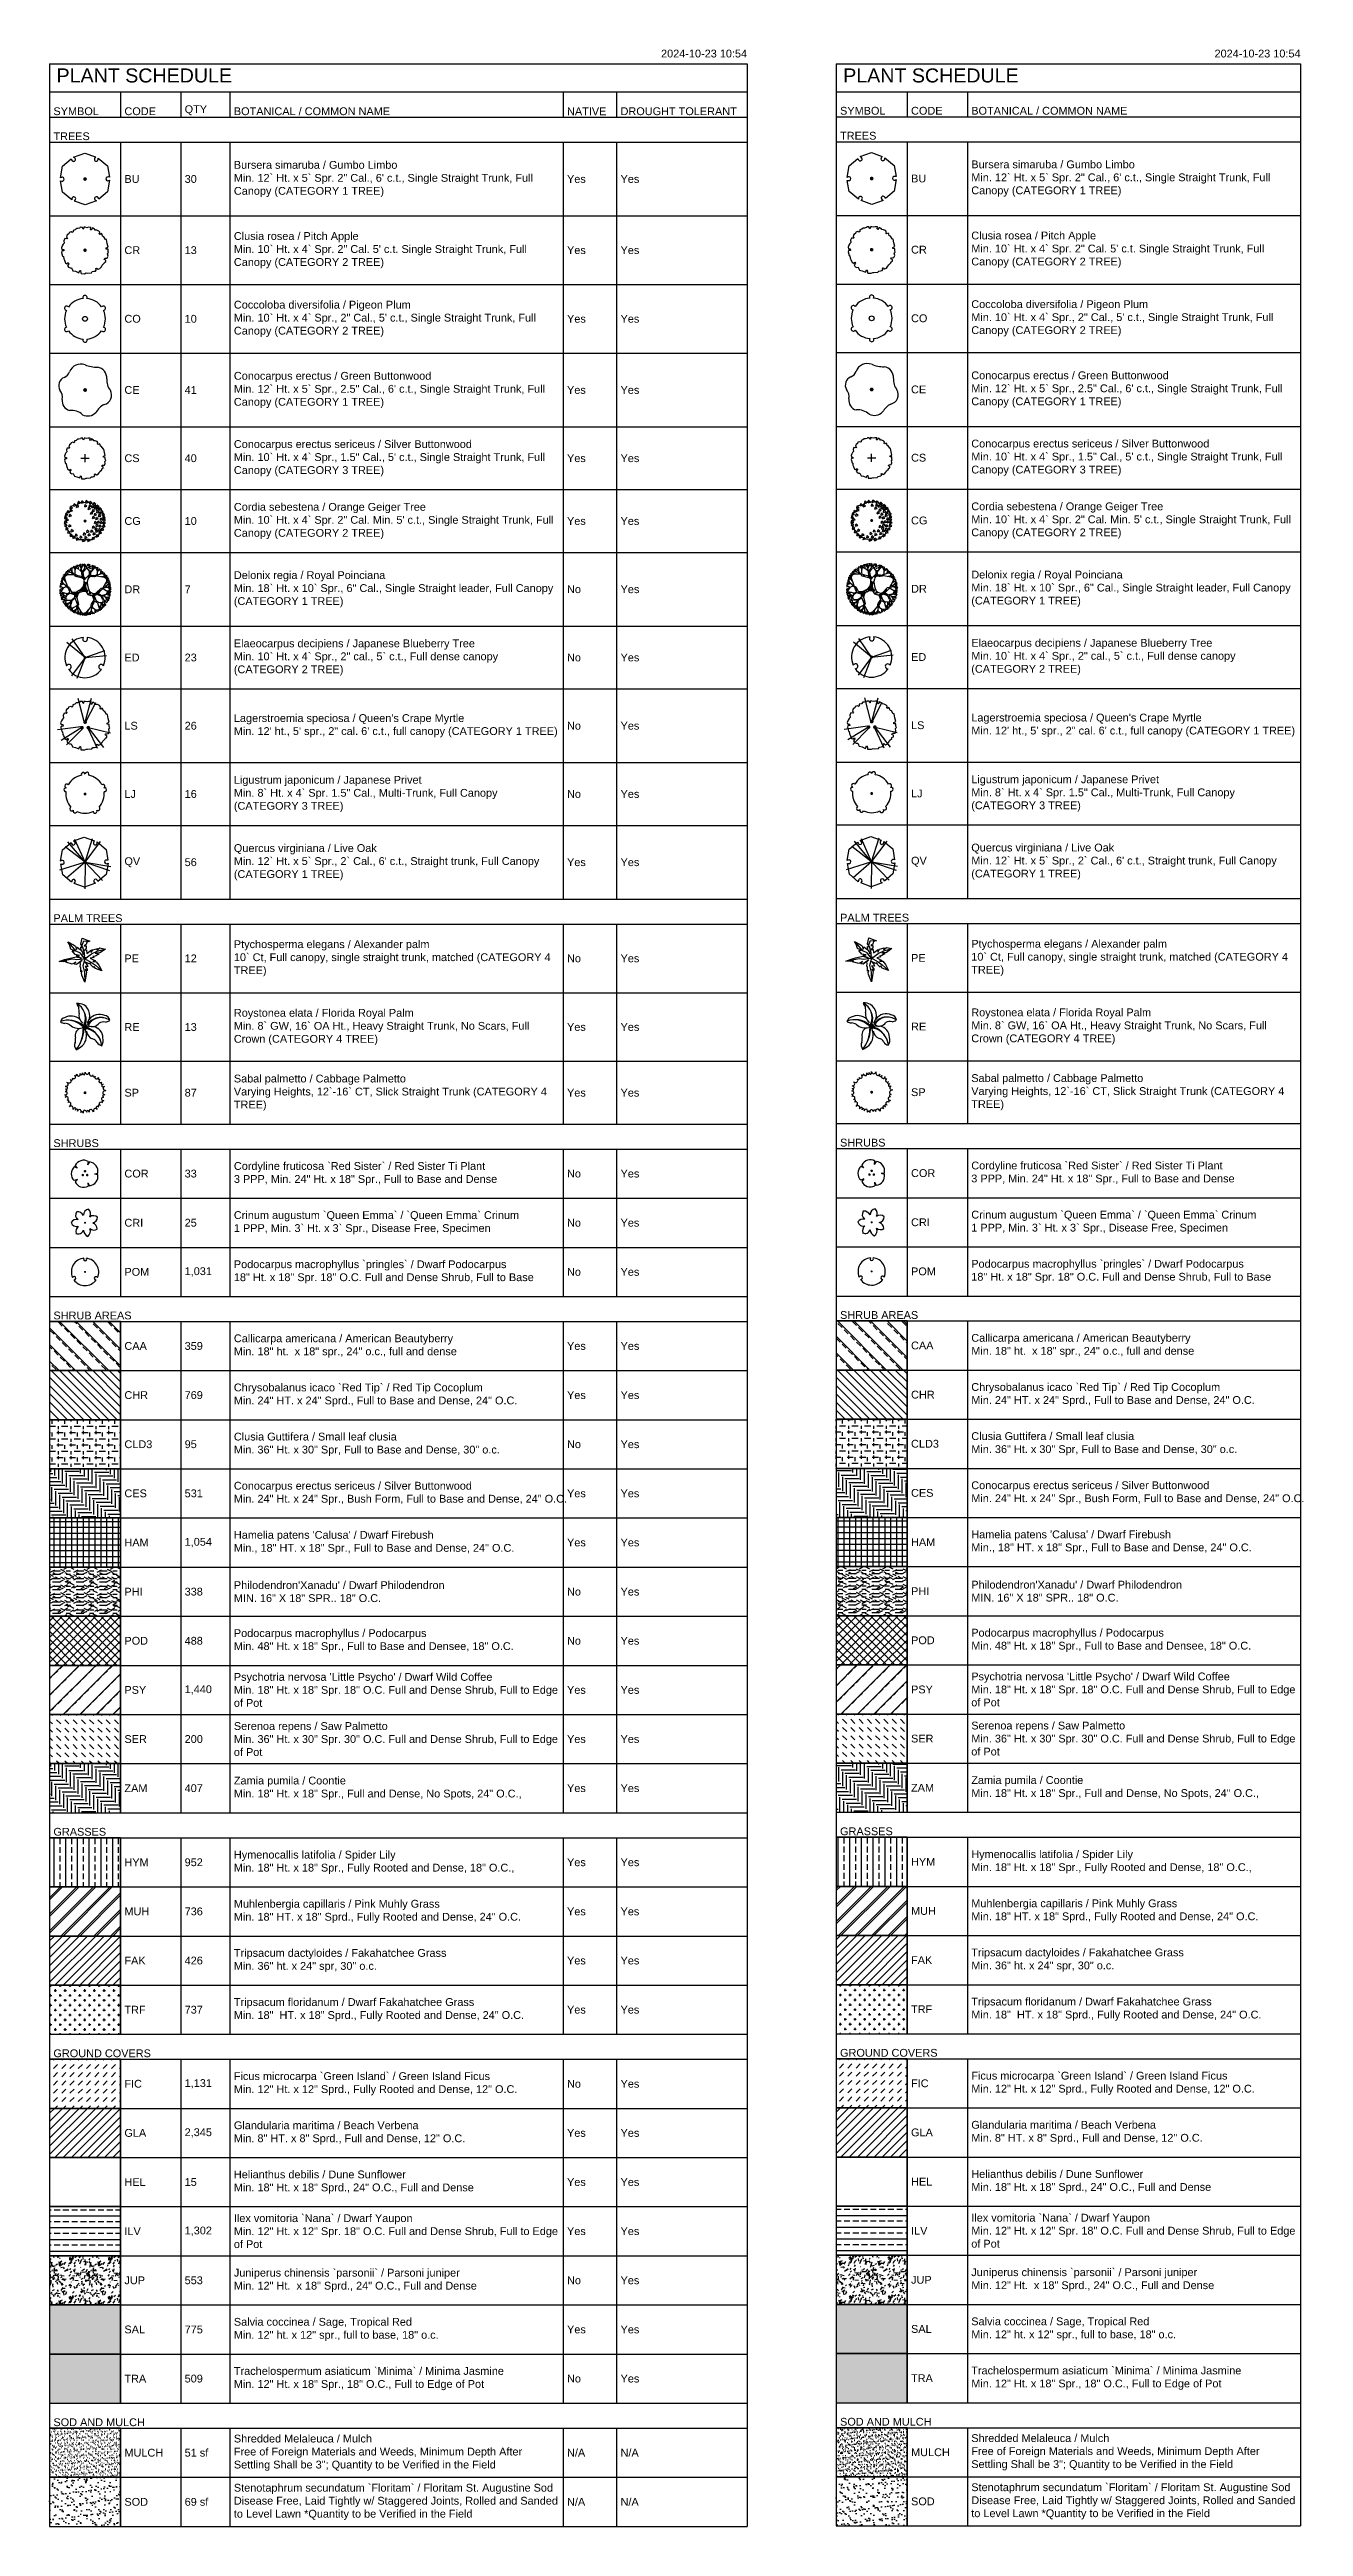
# Model space of a CAD drawing. Header units: feet. Extents: x 919634 to 928945, y 707022 to 708026.
# Drawn here: x 919634 to 919955, y 707022 to 707657 of the extents above; entities that cross this region are included whole.
import ezdxf
from ezdxf.enums import TextEntityAlignment as Align

# ---------------------------------------------------------------- set-up
doc = ezdxf.new("R2010")
doc.units = ezdxf.units.FT
doc.header["$LTSCALE"] = 20
doc.header["$MEASUREMENT"] = 0
for name, color, linetype in [('L-SCHD-TEXT-035M', 7, 'Continuous'), ('LK-SHRB-035M', 4, 'Continuous'), ('LK-SHRB-TRNK', 3, 'Continuous'), ('LK-TREE-013M', 6, 'Continuous'), ('LK-TREE-025M', 2, 'Continuous'), ('LK-TREE-035M', 123, 'Continuous'), ('LK-TREE-050M', 2, 'Continuous'), ('LK-TREE-SM60', 251, 'Continuous'), ('LK-TREE-TRNK', 32, 'Continuous'), ('LP-PATT-GRND', 251, 'Continuous'), ('LP-PATT-SHAR', 4, 'Continuous'), ('LP-PATT-TURF', 15, 'Continuous')]:
    doc.layers.add(name, color=color, linetype=linetype)
doc.layers.add('LG-NPLT', color=211, linetype='Continuous', plot=False)
doc.styles.add('DIMENSION TEXT', font='arial.ttf')
doc.styles.add('SCHEDULE HEADER', font='arial.ttf')
doc.styles.add('SCHEDULE TEXT', font='arial.ttf')
doc.styles.add('SCHEDULE TITLE', font='arial.ttf')

# ---------------------------------------------------------------- blocks, each defined once
blk = doc.blocks.new('*T205')
at = {"layer": 'L-SCHD-TEXT-035M', "color": 0, "linetype": 'ByBlock', "lineweight": -2, "transparency": 16777216}
for p, q in [((0, 0), (178.84, 0)), ((0, 0), (0, -631.54)), ((178.84, 0), (178.84, -631.54)), ((0, -7.2), (178.84, -7.2)), ((18.2, -7.2), (18.2, -13.72)), ((33.64, -7.2), (33.64, -13.72)), ((46.26, -7.2), (46.26, -13.72)), ((131.68, -7.2), (131.68, -13.72)), ((145.4, -7.2), (145.4, -13.72)), ((0, -13.72), (178.84, -13.72)), ((0, -20.13), (178.84, -20.13)), ((18.2, -20.13), (18.2, -214.23)), ((33.64, -20.13), (33.64, -214.23)), ((46.26, -20.13), (46.26, -214.23)), ((131.68, -20.13), (131.68, -214.23)), ((145.4, -20.13), (145.4, -214.23)), ((0, -39.03), (178.84, -39.03)), ((0, -56.63), (178.84, -56.63)), ((0, -74.23), (178.84, -74.23)), ((0, -93.13), (178.84, -93.13)), ((0, -109.23), (178.84, -109.23)), ((0, -125.33), (178.84, -125.33)), ((0, -144.23), (178.84, -144.23)), ((0, -160.33), (178.84, -160.33)), ((0, -179.23), (178.84, -179.23)), ((0, -195.33), (178.84, -195.33)), ((0, -214.23), (178.84, -214.23)), ((0, -220.63), (178.84, -220.63)), ((18.2, -220.63), (18.2, -271.93)), ((33.64, -220.63), (33.64, -271.93)), ((46.26, -220.63), (46.26, -271.93)), ((131.68, -220.63), (131.68, -271.93)), ((145.4, -220.63), (145.4, -271.93)), ((0, -238.23), (178.84, -238.23)), ((0, -255.83), (178.84, -255.83)), ((0, -271.93), (178.84, -271.93)), ((0, -278.33), (178.84, -278.33)), ((18.2, -278.33), (18.2, -316.13)), ((33.64, -278.33), (33.64, -316.13)), ((46.26, -278.33), (46.26, -316.13)), ((131.68, -278.33), (131.68, -316.13)), ((145.4, -278.33), (145.4, -316.13)), ((0, -290.93), (178.84, -290.93)), ((0, -303.53), (178.84, -303.53)), ((0, -316.13), (178.84, -316.13)), ((0, -322.53), (178.84, -322.53)), ((18.2, -322.53), (18.2, -448.53)), ((33.64, -322.53), (33.64, -448.53)), ((46.26, -322.53), (46.26, -448.53)), ((131.68, -322.53), (131.68, -448.53)), ((145.4, -322.53), (145.4, -448.53)), ((0, -335.13), (178.84, -335.13)), ((0, -347.73), (178.84, -347.73)), ((0, -360.33), (178.84, -360.33)), ((0, -372.93), (178.84, -372.93)), ((0, -385.53), (178.84, -385.53)), ((0, -398.13), (178.84, -398.13)), ((0, -410.73), (178.84, -410.73)), ((0, -423.33), (178.84, -423.33)), ((0, -435.93), (178.84, -435.93)), ((0, -448.53), (178.84, -448.53)), ((0, -454.93), (178.84, -454.93)), ((18.2, -454.93), (18.2, -505.33)), ((33.64, -454.93), (33.64, -505.33)), ((46.26, -454.93), (46.26, -505.33)), ((131.68, -454.93), (131.68, -505.33)), ((145.4, -454.93), (145.4, -505.33)), ((0, -467.53), (178.84, -467.53)), ((0, -480.13), (178.84, -480.13)), ((0, -492.73), (178.84, -492.73)), ((0, -505.33), (178.84, -505.33)), ((0, -511.73), (178.84, -511.73)), ((18.2, -511.73), (18.2, -599.93)), ((33.64, -511.73), (33.64, -599.93)), ((46.26, -511.73), (46.26, -599.93)), ((131.68, -511.73), (131.68, -599.93)), ((145.4, -511.73), (145.4, -599.93)), ((0, -524.33), (178.84, -524.33)), ((0, -536.93), (178.84, -536.93)), ((0, -549.53), (178.84, -549.53)), ((0, -562.13), (178.84, -562.13)), ((0, -574.73), (178.84, -574.73)), ((0, -587.33), (178.84, -587.33)), ((0, -599.93), (178.84, -599.93)), ((0, -606.34), (178.84, -606.34)), ((18.2, -606.34), (18.2, -631.54)), ((33.64, -606.34), (33.64, -631.54)), ((46.26, -606.34), (46.26, -631.54)), ((131.68, -606.34), (131.68, -631.54)), ((145.4, -606.34), (145.4, -631.54)), ((0, -618.94), (178.84, -618.94)), ((0, -631.54), (178.84, -631.54))]:
    blk.add_line(p, q, dxfattribs=at)
at = {"layer": 'L-SCHD-TEXT-035M', "color": 0, "transparency": 16777216, "char_height": 2}
for s, insert, width, attachment_point, style in [('^JSYMBOL', (1, -13.22), 16.2, 7, 'SCHEDULE HEADER'), ('^JCODE', (19.2, -13.22), 13.4366, 7, 'SCHEDULE HEADER'), ('^JQTY', (34.64, -13.22), 10.6194, 7, 'SCHEDULE HEADER'), ('^JBOTANICAL / COMMON NAME', (47.26, -13.22), 83.4216, 7, 'SCHEDULE HEADER'), ('^JNATIVE', (132.68, -13.22), 11.7244, 7, 'SCHEDULE HEADER'), ('^JDROUGHT TOLERANT', (146.4, -13.22), 31.4338, 7, 'SCHEDULE HEADER'), ('^JTREES', (1, -19.63), 176.8357, 7, 'SCHEDULE HEADER'), ('Bursera simaruba / Gumbo Limbo^JMin. 12` Ht. x 5` Spr. 2" Cal., 6\' c.t., Single Straight Trunk, Full Canopy (CATEGORY 1 TREE)', (47.26, -29.58), 83.4216, 4, 'SCHEDULE TEXT'), ('BU', (19.2, -29.58), 13.4366, 4, 'SCHEDULE TEXT'), ('30', (34.64, -29.58), 10.6194, 4, 'SCHEDULE TEXT'), ('Yes', (132.68, -29.58), 11.7244, 4, 'SCHEDULE TEXT'), ('Yes', (146.4, -29.58), 31.4338, 4, 'SCHEDULE TEXT'), ('Clusia rosea / Pitch Apple^JMin. 10` Ht. x 4` Spr. 2" Cal. 5\' c.t. Single Straight Trunk, Full Canopy (CATEGORY 2 TREE)', (47.26, -47.83), 83.4216, 4, 'SCHEDULE TEXT'), ('CR', (19.2, -47.83), 13.4366, 4, 'SCHEDULE TEXT'), ('13', (34.64, -47.83), 10.6194, 4, 'SCHEDULE TEXT'), ('Yes', (132.68, -47.83), 11.7244, 4, 'SCHEDULE TEXT'), ('Yes', (146.4, -47.83), 31.4338, 4, 'SCHEDULE TEXT'), ('Coccoloba diversifolia / Pigeon Plum^JMin. 10` Ht. x 4` Spr., 2" Cal., 5\' c.t., Single Straight Trunk, Full Canopy (CATEGORY 2 TREE)', (47.26, -65.43), 83.4216, 4, 'SCHEDULE TEXT'), ('CO', (19.2, -65.43), 13.4366, 4, 'SCHEDULE TEXT'), ('10', (34.64, -65.43), 10.6194, 4, 'SCHEDULE TEXT'), ('Yes', (132.68, -65.43), 11.7244, 4, 'SCHEDULE TEXT'), ('Yes', (146.4, -65.43), 31.4338, 4, 'SCHEDULE TEXT'), ('Conocarpus erectus / Green Buttonwood^JMin. 12` Ht. x 5` Spr., 2.5" Cal., 6\' c.t., Single Straight Trunk, Full Canopy (CATEGORY 1 TREE)', (47.26, -83.68), 83.4216, 4, 'SCHEDULE TEXT'), ('CE', (19.2, -83.68), 13.4366, 4, 'SCHEDULE TEXT'), ('41', (34.64, -83.68), 10.6194, 4, 'SCHEDULE TEXT'), ('Yes', (132.68, -83.68), 11.7244, 4, 'SCHEDULE TEXT'), ('Yes', (146.4, -83.68), 31.4338, 4, 'SCHEDULE TEXT'), ('CS', (19.2, -101.18), 13.4366, 4, 'SCHEDULE TEXT'), ('40', (34.64, -101.18), 10.6194, 4, 'SCHEDULE TEXT'), ('Conocarpus erectus sericeus / Silver Buttonwood^JMin. 10` Ht. x 4` Spr., 1.5" Cal., 5\' c.t., Single Straight Trunk, Full Canopy (CATEGORY 3 TREE)', (47.26, -101.18), 83.4216, 4, 'SCHEDULE TEXT'), ('Yes', (132.68, -101.18), 11.7244, 4, 'SCHEDULE TEXT'), ('Yes', (146.4, -101.18), 31.4338, 4, 'SCHEDULE TEXT'), ('Cordia sebestena / Orange Geiger Tree^JMin. 10` Ht. x 4` Spr. 2" Cal. Min. 5\' c.t., Single Straight Trunk, Full Canopy (CATEGORY 2 TREE)', (47.26, -117.28), 83.4216, 4, 'SCHEDULE TEXT'), ('CG', (19.2, -117.28), 13.4366, 4, 'SCHEDULE TEXT'), ('10', (34.64, -117.28), 10.6194, 4, 'SCHEDULE TEXT'), ('Yes', (132.68, -117.28), 11.7244, 4, 'SCHEDULE TEXT'), ('Yes', (146.4, -117.28), 31.4338, 4, 'SCHEDULE TEXT'), ('Delonix regia / Royal Poinciana^JMin. 18` Ht. x 10` Spr., 6" Cal., Single Straight leader, Full Canopy (CATEGORY 1 TREE)', (47.26, -134.78), 83.4216, 4, 'SCHEDULE TEXT'), ('DR', (19.2, -134.78), 13.4366, 4, 'SCHEDULE TEXT'), ('7', (34.64, -134.78), 10.6194, 4, 'SCHEDULE TEXT'), ('No', (132.68, -134.78), 11.7244, 4, 'SCHEDULE TEXT'), ('Yes', (146.4, -134.78), 31.4338, 4, 'SCHEDULE TEXT'), ('ED', (19.2, -152.28), 13.4366, 4, 'SCHEDULE TEXT'), ('23', (34.64, -152.28), 10.6194, 4, 'SCHEDULE TEXT'), ('Elaeocarpus decipiens / Japanese Blueberry Tree^JMin. 10` Ht. x 4` Spr., 2" cal., 5` c.t., Full dense canopy (CATEGORY 2 TREE)', (47.26, -152.28), 83.4216, 4, 'SCHEDULE TEXT'), ('No', (132.68, -152.28), 11.7244, 4, 'SCHEDULE TEXT'), ('Yes', (146.4, -152.28), 31.4338, 4, 'SCHEDULE TEXT'), ('LS', (19.2, -169.78), 13.4366, 4, 'SCHEDULE TEXT'), ('26', (34.64, -169.78), 10.6194, 4, 'SCHEDULE TEXT'), ('Lagerstroemia speciosa / Queen\'s Crape Myrtle^JMin. 12\' ht., 5\' spr., 2" cal. 6\' c.t., full canopy (CATEGORY 1 TREE)', (47.26, -169.78), 83.4216, 4, 'SCHEDULE TEXT'), ('No', (132.68, -169.78), 11.7244, 4, 'SCHEDULE TEXT'), ('Yes', (146.4, -169.78), 31.4338, 4, 'SCHEDULE TEXT'), ('Ligustrum japonicum / Japanese Privet^JMin. 8` Ht. x 4` Spr. 1.5" Cal., Multi-Trunk, Full Canopy (CATEGORY 3 TREE)', (47.26, -187.28), 83.4216, 4, 'SCHEDULE TEXT'), ('LJ', (19.2, -187.28), 13.4366, 4, 'SCHEDULE TEXT'), ('16', (34.64, -187.28), 10.6194, 4, 'SCHEDULE TEXT'), ('No', (132.68, -187.28), 11.7244, 4, 'SCHEDULE TEXT'), ('Yes', (146.4, -187.28), 31.4338, 4, 'SCHEDULE TEXT'), ("Quercus virginiana / Live Oak^JMin. 12` Ht. x 5` Spr., 2` Cal., 6' c.t., Straight trunk, Full Canopy (CATEGORY 1 TREE)", (47.26, -204.78), 83.4216, 4, 'SCHEDULE TEXT'), ('QV', (19.2, -204.78), 13.4366, 4, 'SCHEDULE TEXT'), ('56', (34.64, -204.78), 10.6194, 4, 'SCHEDULE TEXT'), ('Yes', (132.68, -204.78), 11.7244, 4, 'SCHEDULE TEXT'), ('Yes', (146.4, -204.78), 31.4338, 4, 'SCHEDULE TEXT'), ('^JPALM TREES', (1, -220.13), 176.8357, 7, 'SCHEDULE HEADER'), ('PE', (19.2, -229.43), 13.4366, 4, 'SCHEDULE TEXT'), ('12', (34.64, -229.43), 10.6194, 4, 'SCHEDULE TEXT'), ('Ptychosperma elegans / Alexander palm^J10` Ct, Full canopy, single straight trunk, matched (CATEGORY 4 TREE)', (47.26, -229.43), 83.4216, 4, 'SCHEDULE TEXT'), ('No', (132.68, -229.43), 11.7244, 4, 'SCHEDULE TEXT'), ('Yes', (146.4, -229.43), 31.4338, 4, 'SCHEDULE TEXT'), ('RE', (19.2, -247.03), 13.4366, 4, 'SCHEDULE TEXT'), ('13', (34.64, -247.03), 10.6194, 4, 'SCHEDULE TEXT'), ('Roystonea elata / Florida Royal Palm^JMin. 8` GW, 16` OA Ht., Heavy Straight Trunk, No Scars, Full Crown (CATEGORY 4 TREE)', (47.26, -247.03), 83.4216, 4, 'SCHEDULE TEXT'), ('Yes', (132.68, -247.03), 11.7244, 4, 'SCHEDULE TEXT'), ('Yes', (146.4, -247.03), 31.4338, 4, 'SCHEDULE TEXT'), ('Sabal palmetto / Cabbage Palmetto^JVarying Heights, 12`-16` CT, Slick Straight Trunk (CATEGORY 4 TREE)', (47.26, -263.88), 83.4216, 4, 'SCHEDULE TEXT'), ('SP', (19.2, -263.88), 13.4366, 4, 'SCHEDULE TEXT'), ('87', (34.64, -263.88), 10.6194, 4, 'SCHEDULE TEXT'), ('Yes', (132.68, -263.88), 11.7244, 4, 'SCHEDULE TEXT'), ('Yes', (146.4, -263.88), 31.4338, 4, 'SCHEDULE TEXT'), ('^JSHRUBS', (1, -277.83), 176.8357, 7, 'SCHEDULE HEADER'), ('COR', (19.2, -284.63), 13.4366, 4, 'SCHEDULE TEXT'), ('33', (34.64, -284.63), 10.6194, 4, 'SCHEDULE TEXT'), ('Cordyline fruticosa `Red Sister` / Red Sister Ti Plant^J3 PPP, Min. 24" Ht. x 18" Spr., Full to Base and Dense', (47.26, -284.63), 83.4216, 4, 'SCHEDULE TEXT'), ('No', (132.68, -284.63), 11.7244, 4, 'SCHEDULE TEXT'), ('Yes', (146.4, -284.63), 31.4338, 4, 'SCHEDULE TEXT'), ('CRI', (19.2, -297.23), 13.4366, 4, 'SCHEDULE TEXT'), ('25', (34.64, -297.23), 10.6194, 4, 'SCHEDULE TEXT'), ('Crinum augustum `Queen Emma` / `Queen Emma` Crinum^J1 PPP, Min. 3` Ht. x 3` Spr., Disease Free, Specimen', (47.26, -297.23), 83.4216, 4, 'SCHEDULE TEXT'), ('No', (132.68, -297.23), 11.7244, 4, 'SCHEDULE TEXT'), ('Yes', (146.4, -297.23), 31.4338, 4, 'SCHEDULE TEXT'), ('POM', (19.2, -309.83), 13.4366, 4, 'SCHEDULE TEXT'), ('1,031', (34.64, -309.83), 10.6194, 4, 'SCHEDULE TEXT'), ('Podocarpus macrophyllus `pringles` / Dwarf Podocarpus^J18" Ht. x 18" Spr. 18" O.C. Full and Dense Shrub, Full to Base', (47.26, -309.83), 83.4216, 4, 'SCHEDULE TEXT'), ('No', (132.68, -309.83), 11.7244, 4, 'SCHEDULE TEXT'), ('Yes', (146.4, -309.83), 31.4338, 4, 'SCHEDULE TEXT'), ('^JSHRUB AREAS', (1, -322.03), 176.8357, 7, 'SCHEDULE HEADER'), ('CAA', (19.2, -328.83), 13.4366, 4, 'SCHEDULE TEXT'), ('359', (34.64, -328.83), 10.6194, 4, 'SCHEDULE TEXT'), ('Callicarpa americana / American Beautyberry^JMin. 18" ht.  x 18" spr., 24" o.c., full and dense', (47.26, -328.83), 83.4216, 4, 'SCHEDULE TEXT'), ('Yes', (132.68, -328.83), 11.7244, 4, 'SCHEDULE TEXT'), ('Yes', (146.4, -328.83), 31.4338, 4, 'SCHEDULE TEXT'), ('CHR', (19.2, -341.43), 13.4366, 4, 'SCHEDULE TEXT'), ('769', (34.64, -341.43), 10.6194, 4, 'SCHEDULE TEXT'), ('Chrysobalanus icaco `Red Tip` / Red Tip Cocoplum^JMin. 24" HT. x 24" Sprd., Full to Base and Dense, 24" O.C.', (47.26, -341.43), 83.4216, 4, 'SCHEDULE TEXT'), ('Yes', (132.68, -341.43), 11.7244, 4, 'SCHEDULE TEXT'), ('Yes', (146.4, -341.43), 31.4338, 4, 'SCHEDULE TEXT'), ('CLD3', (19.2, -354.03), 13.4366, 4, 'SCHEDULE TEXT'), ('95', (34.64, -354.03), 10.6194, 4, 'SCHEDULE TEXT'), ('Clusia Guttifera / Small leaf clusia^JMin. 36" Ht. x 30" Spr, Full to Base and Dense, 30" o.c.', (47.26, -354.03), 83.4216, 4, 'SCHEDULE TEXT'), ('No', (132.68, -354.03), 11.7244, 4, 'SCHEDULE TEXT'), ('Yes', (146.4, -354.03), 31.4338, 4, 'SCHEDULE TEXT'), ('CES', (19.2, -366.63), 13.4366, 4, 'SCHEDULE TEXT'), ('531', (34.64, -366.63), 10.6194, 4, 'SCHEDULE TEXT'), ('Conocarpus erectus sericeus / Silver Buttonwood^JMin. 24" Ht. x 24" Spr., Bush Form, Full to Base and Dense, 24" O.C.', (47.26, -366.63), 83.4216, 4, 'SCHEDULE TEXT'), ('Yes', (132.68, -366.63), 11.7244, 4, 'SCHEDULE TEXT'), ('Yes', (146.4, -366.63), 31.4338, 4, 'SCHEDULE TEXT'), ('HAM', (19.2, -379.23), 13.4366, 4, 'SCHEDULE TEXT'), ('1,054', (34.64, -379.23), 10.6194, 4, 'SCHEDULE TEXT'), ('Hamelia patens \'Calusa\' / Dwarf Firebush^JMin., 18" HT. x 18" Spr., Full to Base and Dense, 24" O.C.', (47.26, -379.23), 83.4216, 4, 'SCHEDULE TEXT'), ('Yes', (132.68, -379.23), 11.7244, 4, 'SCHEDULE TEXT'), ('Yes', (146.4, -379.23), 31.4338, 4, 'SCHEDULE TEXT'), ('PHI', (19.2, -391.83), 13.4366, 4, 'SCHEDULE TEXT'), ('338', (34.64, -391.83), 10.6194, 4, 'SCHEDULE TEXT'), ('Philodendron\'Xanadu\' / Dwarf Philodendron^JMIN. 16" X 18" SPR.. 18" O.C.', (47.26, -391.83), 83.4216, 4, 'SCHEDULE TEXT'), ('No', (132.68, -391.83), 11.7244, 4, 'SCHEDULE TEXT'), ('Yes', (146.4, -391.83), 31.4338, 4, 'SCHEDULE TEXT'), ('POD', (19.2, -404.43), 13.4366, 4, 'SCHEDULE TEXT'), ('488', (34.64, -404.43), 10.6194, 4, 'SCHEDULE TEXT'), ('Podocarpus macrophyllus / Podocarpus^JMin. 48" Ht. x 18" Spr., Full to Base and Densee, 18" O.C. ', (47.26, -404.43), 83.4216, 4, 'SCHEDULE TEXT'), ('No', (132.68, -404.43), 11.7244, 4, 'SCHEDULE TEXT'), ('Yes', (146.4, -404.43), 31.4338, 4, 'SCHEDULE TEXT'), ('Psychotria nervosa \'Little Psycho\' / Dwarf Wild Coffee^JMin. 18" Ht. x 18" Spr. 18" O.C. Full and Dense Shrub, Full to Edge of Pot', (47.26, -417.03), 83.4216, 4, 'SCHEDULE TEXT'), ('PSY', (19.2, -417.03), 13.4366, 4, 'SCHEDULE TEXT'), ('1,440', (34.64, -417.03), 10.6194, 4, 'SCHEDULE TEXT'), ('Yes', (132.68, -417.03), 11.7244, 4, 'SCHEDULE TEXT'), ('Yes', (146.4, -417.03), 31.4338, 4, 'SCHEDULE TEXT'), ('Serenoa repens / Saw Palmetto^JMin. 36" Ht. x 30" Spr. 30" O.C. Full and Dense Shrub, Full to Edge of Pot', (47.26, -429.63), 83.4216, 4, 'SCHEDULE TEXT'), ('SER', (19.2, -429.63), 13.4366, 4, 'SCHEDULE TEXT'), ('200', (34.64, -429.63), 10.6194, 4, 'SCHEDULE TEXT'), ('Yes', (132.68, -429.63), 11.7244, 4, 'SCHEDULE TEXT'), ('Yes', (146.4, -429.63), 31.4338, 4, 'SCHEDULE TEXT'), ('ZAM', (19.2, -442.23), 13.4366, 4, 'SCHEDULE TEXT'), ('407', (34.64, -442.23), 10.6194, 4, 'SCHEDULE TEXT'), ('Zamia pumila / Coontie^JMin. 18" Ht. x 18" Spr., Full and Dense, No Spots, 24" O.C., ', (47.26, -442.23), 83.4216, 4, 'SCHEDULE TEXT'), ('Yes', (132.68, -442.23), 11.7244, 4, 'SCHEDULE TEXT'), ('Yes', (146.4, -442.23), 31.4338, 4, 'SCHEDULE TEXT'), ('^JGRASSES', (1, -454.43), 176.8357, 7, 'SCHEDULE HEADER'), ('HYM', (19.2, -461.23), 13.4366, 4, 'SCHEDULE TEXT'), ('952', (34.64, -461.23), 10.6194, 4, 'SCHEDULE TEXT'), ('Hymenocallis latifolia / Spider Lily^JMin. 18" Ht. x 18" Spr., Fully Rooted and Dense, 18" O.C., ', (47.26, -461.23), 83.4216, 4, 'SCHEDULE TEXT'), ('Yes', (132.68, -461.23), 11.7244, 4, 'SCHEDULE TEXT'), ('Yes', (146.4, -461.23), 31.4338, 4, 'SCHEDULE TEXT'), ('MUH', (19.2, -473.83), 13.4366, 4, 'SCHEDULE TEXT'), ('736', (34.64, -473.83), 10.6194, 4, 'SCHEDULE TEXT'), ('Muhlenbergia capillaris / Pink Muhly Grass^JMin. 18" HT. x 18" Sprd., Fully Rooted and Dense, 24" O.C.', (47.26, -473.83), 83.4216, 4, 'SCHEDULE TEXT'), ('Yes', (132.68, -473.83), 11.7244, 4, 'SCHEDULE TEXT'), ('Yes', (146.4, -473.83), 31.4338, 4, 'SCHEDULE TEXT'), ('FAK', (19.2, -486.43), 13.4366, 4, 'SCHEDULE TEXT'), ('426', (34.64, -486.43), 10.6194, 4, 'SCHEDULE TEXT'), ('Tripsacum dactyloides / Fakahatchee Grass^JMin. 36" ht. x 24" spr, 30" o.c.', (47.26, -486.43), 83.4216, 4, 'SCHEDULE TEXT'), ('Yes', (132.68, -486.43), 11.7244, 4, 'SCHEDULE TEXT'), ('Yes', (146.4, -486.43), 31.4338, 4, 'SCHEDULE TEXT'), ('TRF', (19.2, -499.03), 13.4366, 4, 'SCHEDULE TEXT'), ('737', (34.64, -499.03), 10.6194, 4, 'SCHEDULE TEXT'), ('Tripsacum floridanum / Dwarf Fakahatchee Grass^JMin. 18"  HT. x 18" Sprd., Fully Rooted and Dense, 24" O.C.', (47.26, -499.03), 83.4216, 4, 'SCHEDULE TEXT'), ('Yes', (132.68, -499.03), 11.7244, 4, 'SCHEDULE TEXT'), ('Yes', (146.4, -499.03), 31.4338, 4, 'SCHEDULE TEXT'), ('^JGROUND COVERS', (1, -511.23), 176.8357, 7, 'SCHEDULE HEADER'), ('FIC', (19.2, -518.03), 13.4366, 4, 'SCHEDULE TEXT'), ('1,131', (34.64, -518.03), 10.6194, 4, 'SCHEDULE TEXT'), ('Ficus microcarpa `Green Island` / Green Island Ficus^JMin. 12" Ht. x 12" Sprd., Fully Rooted and Dense, 12" O.C.', (47.26, -518.03), 83.4216, 4, 'SCHEDULE TEXT'), ('No', (132.68, -518.03), 11.7244, 4, 'SCHEDULE TEXT'), ('Yes', (146.4, -518.03), 31.4338, 4, 'SCHEDULE TEXT'), ('GLA', (19.2, -530.63), 13.4366, 4, 'SCHEDULE TEXT'), ('2,345', (34.64, -530.63), 10.6194, 4, 'SCHEDULE TEXT'), ('Glandularia maritima / Beach Verbena^JMin. 8" HT. x 8" Sprd., Full and Dense, 12" O.C.', (47.26, -530.63), 83.4216, 4, 'SCHEDULE TEXT'), ('Yes', (132.68, -530.63), 11.7244, 4, 'SCHEDULE TEXT'), ('Yes', (146.4, -530.63), 31.4338, 4, 'SCHEDULE TEXT'), ('HEL', (19.2, -543.23), 13.4366, 4, 'SCHEDULE TEXT'), ('15', (34.64, -543.23), 10.6194, 4, 'SCHEDULE TEXT'), ('Helianthus debilis / Dune Sunflower^JMin. 18" Ht. x 18" Sprd., 24" O.C., Full and Dense', (47.26, -543.23), 83.4216, 4, 'SCHEDULE TEXT'), ('Yes', (132.68, -543.23), 11.7244, 4, 'SCHEDULE TEXT'), ('Yes', (146.4, -543.23), 31.4338, 4, 'SCHEDULE TEXT'), ('Ilex vomitoria `Nana` / Dwarf Yaupon^JMin. 12" Ht. x 12" Spr. 18" O.C. Full and Dense Shrub, Full to Edge of Pot', (47.26, -555.83), 83.4216, 4, 'SCHEDULE TEXT'), ('ILV', (19.2, -555.83), 13.4366, 4, 'SCHEDULE TEXT'), ('1,302', (34.64, -555.83), 10.6194, 4, 'SCHEDULE TEXT'), ('Yes', (132.68, -555.83), 11.7244, 4, 'SCHEDULE TEXT'), ('Yes', (146.4, -555.83), 31.4338, 4, 'SCHEDULE TEXT'), ('JUP', (19.2, -568.43), 13.4366, 4, 'SCHEDULE TEXT'), ('553', (34.64, -568.43), 10.6194, 4, 'SCHEDULE TEXT'), ('Juniperus chinensis `parsonii` / Parsoni juniper^JMin. 12" Ht.  x 18" Sprd., 24" O.C., Full and Dense', (47.26, -568.43), 83.4216, 4, 'SCHEDULE TEXT'), ('No', (132.68, -568.43), 11.7244, 4, 'SCHEDULE TEXT'), ('Yes', (146.4, -568.43), 31.4338, 4, 'SCHEDULE TEXT'), ('Salvia coccinea / Sage, Tropical Red^JMin. 12" ht. x 12" spr., full to base, 18" o.c.', (47.26, -581.03), 83.4216, 4, 'SCHEDULE TEXT'), ('SAL', (19.2, -581.03), 13.4366, 4, 'SCHEDULE TEXT'), ('775', (34.64, -581.03), 10.6194, 4, 'SCHEDULE TEXT'), ('Yes', (132.68, -581.03), 11.7244, 4, 'SCHEDULE TEXT'), ('Yes', (146.4, -581.03), 31.4338, 4, 'SCHEDULE TEXT'), ('Trachelospermum asiaticum `Minima` / Minima Jasmine^JMin. 12" Ht. x 18" Spr., 18" O.C., Full to Edge of Pot', (47.26, -593.63), 83.4216, 4, 'SCHEDULE TEXT'), ('TRA', (19.2, -593.63), 13.4366, 4, 'SCHEDULE TEXT'), ('509', (34.64, -593.63), 10.6194, 4, 'SCHEDULE TEXT'), ('No', (132.68, -593.63), 11.7244, 4, 'SCHEDULE TEXT'), ('Yes', (146.4, -593.63), 31.4338, 4, 'SCHEDULE TEXT'), ('^JSOD AND MULCH', (1, -605.84), 176.8357, 7, 'SCHEDULE HEADER'), ('Shredded Melaleuca / Mulch^JFree of Foreign Materials and Weeds, Minimum Depth After Settling Shall be 3"; Quantity to be Verified in the Field', (47.26, -612.64), 83.4216, 4, 'SCHEDULE TEXT'), ('MULCH', (19.2, -612.64), 13.4366, 4, 'SCHEDULE TEXT'), ('51 sf', (34.64, -612.64), 10.6194, 4, 'SCHEDULE TEXT'), ('N/A', (132.68, -612.64), 11.7244, 4, 'SCHEDULE TEXT'), ('N/A', (146.4, -612.64), 31.4338, 4, 'SCHEDULE TEXT'), ('Stenotaphrum secundatum `Floritam` / Floritam St. Augustine Sod^JDisease Free, Laid Tightly w/ Staggered Joints, Rolled and Sanded to Level Lawn *Quantity to be Verified in the Field', (47.26, -625.24), 83.4216, 4, 'SCHEDULE TEXT'), ('SOD', (19.2, -625.24), 13.4366, 4, 'SCHEDULE TEXT'), ('69 sf', (34.64, -625.24), 10.6194, 4, 'SCHEDULE TEXT'), ('N/A', (132.68, -625.24), 11.7244, 4, 'SCHEDULE TEXT'), ('N/A', (146.4, -625.24), 31.4338, 4, 'SCHEDULE TEXT')]:
    blk.add_mtext(s, dxfattribs=dict(at, insert=insert, width=width, attachment_point=attachment_point, style=style))
blk = doc.blocks.new('TREE-SIMP-027')
at = {"layer": 'LK-TREE-050M'}
blk.add_lwpolyline([(0.271, 0.424), (0.456, 0.267), (0.497, 0.04, 0.127189), (0.453, 0.041, 0.875318), (0.461, -0.035, 0.149076), (0.502, -0.023), (0.46, -0.261), (0.283, -0.41, 0.127189), (0.262, -0.372, 0.875318), (0.2, -0.417, 0.149076), (0.232, -0.446), (0.003, -0.529), (-0.214, -0.45, 0.127189), (-0.191, -0.412, 0.875318), (-0.261, -0.382, 0.149076), (-0.271, -0.424), (-0.456, -0.267), (-0.497, -0.04, 0.127189), (-0.453, -0.041, 0.875318), (-0.461, 0.035, 0.149076), (-0.502, 0.023), (-0.46, 0.261), (-0.283, 0.41, 0.127189), (-0.262, 0.372, 0.875318), (-0.2, 0.417, 0.149076), (-0.232, 0.446), (-0.003, 0.529), (0.214, 0.45, 0.127189), (0.191, 0.412, 0.875318), (0.261, 0.382, 0.149076)], format="xyb", close=True, dxfattribs=at)
at = {"layer": 'LK-TREE-TRNK', "const_width": 0.0375}
blk.add_lwpolyline([(-0.019, 0, 1), (0.019, 0, 1)], format="xyb", close=True, dxfattribs=at)
blk = doc.blocks.new('TREE-SIMP-025')
at = {"layer": 'LK-TREE-050M'}
blk.add_lwpolyline([(-0.025, 0.499), (-0.032, 0.461), (-0.043, 0.459), (-0.058, 0.494), (-0.102, 0.497), (-0.111, 0.479), (-0.154, 0.47), (-0.187, 0.47), (-0.216, 0.442), (-0.26, 0.429), (-0.26, 0.398), (-0.279, 0.383), (-0.301, 0.396), (-0.345, 0.383), (-0.352, 0.354), (-0.387, 0.332), (-0.395, 0.31), (-0.4, 0.286), (-0.378, 0.267), (-0.393, 0.247), (-0.439, 0.253), (-0.461, 0.205), (-0.452, 0.155), (-0.474, 0.131), (-0.494, 0.098), (-0.511, 0.052), (-0.501, 0.017), (-0.463, 0.017), (-0.459, -0.014), (-0.501, -0.02), (-0.509, -0.047), (-0.487, -0.128), (-0.47, -0.134), (-0.463, -0.187), (-0.448, -0.213), (-0.426, -0.281), (-0.395, -0.292), (-0.362, -0.268), (-0.352, -0.292), (-0.38, -0.331), (-0.358, -0.368), (-0.323, -0.384), (-0.29, -0.382), (-0.279, -0.412), (-0.264, -0.445), (-0.203, -0.458), (-0.132, -0.489), (-0.124, -0.478), (-0.113, -0.439), (-0.095, -0.443), (-0.089, -0.491), (-0.086, -0.506), (-0.008, -0.509), (0.028, -0.493), (0.047, -0.495), (0.137, -0.489), (0.157, -0.463), (0.194, -0.458), (0.227, -0.452), (0.244, -0.43), (0.236, -0.399), (0.249, -0.39), (0.284, -0.414), (0.319, -0.399), (0.354, -0.36), (0.369, -0.327), (0.415, -0.283), (0.42, -0.266), (0.453, -0.248), (0.453, -0.215), (0.418, -0.2), (0.428, -0.174), (0.483, -0.171), (0.499, -0.128), (0.49, -0.077), (0.512, -0.053), (0.501, -0.025), (0.499, 0.019), (0.461, 0.024), (0.457, 0.05), (0.499, 0.067), (0.481, 0.146), (0.466, 0.229), (0.446, 0.234), (0.409, 0.291), (0.382, 0.302), (0.372, 0.341), (0.356, 0.361), (0.323, 0.341), (0.31, 0.356), (0.321, 0.389), (0.299, 0.413), (0.255, 0.433), (0.22, 0.435), (0.203, 0.457), (0.161, 0.483), (0.133, 0.437), (0.117, 0.451), (0.124, 0.494), (0.078, 0.497), (0.041, 0.488), (0.003, 0.497)], close=True, dxfattribs=at)
at = {"layer": 'LK-TREE-TRNK', "const_width": 0.0375}
blk.add_lwpolyline([(-0.019, 0, 1), (0.019, 0, 1)], format="xyb", close=True, dxfattribs=at)
blk = doc.blocks.new('TREE-SIMP-222')
at = {"layer": 'LK-TREE-050M'}
for centre, radius, start, end in [((-0.451, 0.26), 0.0531, 34.83556, 265.30441), ((0, 0), 0.5, 155.57899, 204.56098), ((0, 0), 0.5, 95.57899, 144.56098), ((-0.001, 0.52), 0.0531, 334.83556, 205.30441), ((0, 0), 0.5, 35.57899, 84.56098), ((0.45, 0.261), 0.0531, 274.83556, 145.30441), ((0, 0), 0.5, 335.57899, 24.56098), ((-0.45, -0.261), 0.0531, 94.83556, 325.30441), ((0, 0), 0.5, 215.57899, 264.56098), ((0.001, -0.52), 0.0531, 154.83556, 25.30441), ((0, 0), 0.5, 275.57899, 324.56098), ((0.451, -0.26), 0.0531, 214.83556, 85.30441)]:
    blk.add_arc(centre, radius, start, end, dxfattribs=at)
at = {"layer": 'LK-TREE-TRNK'}
blk.add_circle((0, 0), 0.06, dxfattribs=at)
blk = doc.blocks.new('TREE-SIMP-005')
at = {"layer": 'LK-TREE-050M'}
for centre, radius, start, end in [((-0.084, 0.274), 0.241, 69.6603, 159.1137), ((0.242, 1.096), 0.643, 247.9485, 270.591), ((-0.344, 0.086), 0.18, 113.509, 209.6004), ((-0.487, 0.427), 0.191, 291.9961, 339.2866), ((0.214, 0.237), 0.219, 356.1089, 80.9259), ((0.747, 0.194), 0.316, 175.0254, 219.3558), ((-0.658, -0.144), 0.211, 348.5774, 41.8886), ((-0.265, -0.22), 0.189, 169.6437, 258.5101), ((-0.277, -0.749), 0.345, 48.5313, 94.3414), ((0.054, -0.29), 0.225, 242.861, 316.3019), ((0.586, -0.664), 0.429, 119.013, 149.3179), ((0.337, -0.102), 0.192, 283.2701, 30.1865)]:
    blk.add_arc(centre, radius, start, end, dxfattribs=at)
at = {"layer": 'LK-TREE-TRNK', "const_width": 0.0375}
blk.add_lwpolyline([(-0.019, 0, 1), (0.019, 0, 1)], format="xyb", close=True, dxfattribs=at)
blk = doc.blocks.new('TREE-SIMP-125')
at = {"layer": 'LK-TREE-050M'}
blk.add_lwpolyline([(-0.025, 0.499), (-0.032, 0.461), (-0.043, 0.459), (-0.058, 0.494), (-0.102, 0.497), (-0.111, 0.479), (-0.154, 0.47), (-0.187, 0.47), (-0.216, 0.442), (-0.26, 0.429), (-0.26, 0.398), (-0.279, 0.383), (-0.301, 0.396), (-0.345, 0.383), (-0.352, 0.354), (-0.387, 0.332), (-0.395, 0.31), (-0.4, 0.286), (-0.378, 0.267), (-0.393, 0.247), (-0.439, 0.253), (-0.461, 0.205), (-0.452, 0.155), (-0.474, 0.131), (-0.494, 0.098), (-0.511, 0.052), (-0.501, 0.017), (-0.463, 0.017), (-0.459, -0.014), (-0.501, -0.02), (-0.509, -0.047), (-0.487, -0.128), (-0.47, -0.134), (-0.463, -0.187), (-0.448, -0.213), (-0.426, -0.281), (-0.395, -0.292), (-0.362, -0.268), (-0.352, -0.292), (-0.38, -0.331), (-0.358, -0.368), (-0.323, -0.384), (-0.29, -0.382), (-0.279, -0.412), (-0.264, -0.445), (-0.203, -0.458), (-0.132, -0.489), (-0.124, -0.478), (-0.113, -0.439), (-0.095, -0.443), (-0.089, -0.491), (-0.086, -0.506), (-0.008, -0.509), (0.028, -0.493), (0.047, -0.495), (0.137, -0.489), (0.157, -0.463), (0.194, -0.458), (0.227, -0.452), (0.244, -0.43), (0.236, -0.399), (0.249, -0.39), (0.284, -0.414), (0.319, -0.399), (0.354, -0.36), (0.369, -0.327), (0.415, -0.283), (0.42, -0.266), (0.453, -0.248), (0.453, -0.215), (0.418, -0.2), (0.428, -0.174), (0.483, -0.171), (0.499, -0.128), (0.49, -0.077), (0.512, -0.053), (0.501, -0.025), (0.499, 0.019), (0.461, 0.024), (0.457, 0.05), (0.499, 0.067), (0.481, 0.146), (0.466, 0.229), (0.446, 0.234), (0.409, 0.291), (0.382, 0.302), (0.372, 0.341), (0.356, 0.361), (0.323, 0.341), (0.31, 0.356), (0.321, 0.389), (0.299, 0.413), (0.255, 0.433), (0.22, 0.435), (0.203, 0.457), (0.161, 0.483), (0.133, 0.437), (0.117, 0.451), (0.124, 0.494), (0.078, 0.497), (0.041, 0.488), (0.003, 0.497)], close=True, dxfattribs=at)
at = {"layer": 'LK-TREE-TRNK'}
for p, q in [((-0.1, 0), (0.1, 0)), ((0, -0.1), (0, 0.1))]:
    blk.add_line(p, q, dxfattribs=at)
blk = doc.blocks.new('TREE-EVGR-001')
at = {"layer": 'LK-TREE-013M'}
for p, q in [((-0.497, 0.059), (-0.483, 0.116)), ((-0.497, 0.059), (-0.441, 0.075)), ((-0.493, -0.056), (-0.479, 0.001)), ((-0.441, 0.075), (-0.483, 0.116)), ((-0.437, -0.039), (-0.479, 0.001)), ((-0.477, 0.133), (-0.463, 0.19)), ((-0.477, 0.133), (-0.421, 0.149)), ((-0.421, 0.149), (-0.463, 0.19)), ((-0.46, 0.004), (-0.446, 0.06)), ((-0.46, 0.004), (-0.404, 0.02)), ((-0.404, 0.02), (-0.446, 0.06)), ((-0.435, 0.197), (-0.421, 0.254)), ((-0.435, 0.197), (-0.379, 0.213)), ((-0.379, 0.213), (-0.421, 0.254)), ((-0.39, 0.108), (-0.376, 0.165)), ((-0.39, 0.108), (-0.334, 0.124)), ((-0.334, 0.124), (-0.376, 0.165)), ((-0.366, 0.299), (-0.352, 0.356)), ((-0.366, 0.299), (-0.31, 0.315)), ((-0.365, 0.232), (-0.351, 0.289)), ((-0.365, 0.232), (-0.309, 0.248)), ((-0.31, 0.315), (-0.352, 0.356)), ((-0.309, 0.248), (-0.351, 0.289)), ((-0.277, 0.361), (-0.263, 0.418)), ((-0.277, 0.361), (-0.221, 0.377)), ((-0.221, 0.377), (-0.263, 0.418)), ((-0.208, 0.335), (-0.194, 0.392)), ((-0.208, 0.335), (-0.152, 0.352)), ((-0.152, 0.352), (-0.194, 0.392)), ((-0.175, 0.421), (-0.161, 0.478)), ((-0.175, 0.421), (-0.119, 0.437)), ((-0.119, 0.437), (-0.161, 0.478)), ((-0.086, 0.435), (-0.072, 0.492)), ((-0.086, 0.435), (-0.03, 0.452)), ((-0.03, 0.452), (-0.072, 0.492)), ((-0.008, 0.348), (0.006, 0.405)), ((-0.008, 0.348), (0.048, 0.364)), ((0.048, 0.364), (0.006, 0.405)), ((0.016, 0.441), (0.03, 0.498)), ((0.016, 0.441), (0.072, 0.457)), ((0.072, 0.457), (0.03, 0.498)), ((0.078, 0.281), (0.092, 0.338)), ((0.078, 0.281), (0.134, 0.297)), ((0.134, 0.297), (0.092, 0.338)), ((0.103, 0.348), (0.117, 0.405)), ((0.103, 0.348), (0.159, 0.364)), ((0.114, 0.423), (0.128, 0.479)), ((0.114, 0.423), (0.17, 0.439)), ((0.159, 0.364), (0.117, 0.405)), ((0.17, 0.439), (0.128, 0.479)), ((0.136, 0.165), (0.15, 0.221)), ((0.136, 0.165), (0.192, 0.181)), ((0.192, 0.181), (0.15, 0.221)), ((0.17, 0.327), (0.184, 0.384)), ((0.17, 0.327), (0.226, 0.343)), ((0.18, 0.226), (0.194, 0.283)), ((0.18, 0.226), (0.236, 0.242)), ((0.226, 0.343), (0.184, 0.384)), ((0.185, 0.061), (0.199, 0.117)), ((0.185, 0.061), (0.241, 0.077)), ((0.236, 0.242), (0.194, 0.283)), ((0.241, 0.077), (0.199, 0.117)), ((0.205, 0.392), (0.219, 0.448)), ((0.205, 0.392), (0.261, 0.408)), ((0.261, 0.408), (0.219, 0.448)), ((0.229, 0.288), (0.243, 0.345)), ((0.229, 0.288), (0.285, 0.304)), ((0.229, 0.134), (0.243, 0.19)), ((0.229, 0.134), (0.285, 0.15)), ((0.285, 0.304), (0.243, 0.345)), ((0.285, 0.15), (0.243, 0.19)), ((0.267, 0.039), (0.281, 0.096)), ((0.267, 0.039), (0.323, 0.055)), ((0.323, 0.055), (0.281, 0.096)), ((0.282, 0.262), (0.296, 0.319)), ((0.282, 0.262), (0.338, 0.279)), ((0.287, 0.334), (0.301, 0.39)), ((0.287, 0.334), (0.343, 0.35)), ((0.287, 0.199), (0.301, 0.256)), ((0.287, 0.199), (0.343, 0.215)), ((0.338, 0.279), (0.296, 0.319)), ((0.343, 0.35), (0.301, 0.39)), ((0.343, 0.215), (0.301, 0.256)), ((0.305, -0.056), (0.319, 0.001)), ((0.361, -0.039), (0.319, 0.001)), ((0.329, 0.101), (0.343, 0.157)), ((0.329, 0.101), (0.385, 0.117)), ((0.343, 0.159), (0.357, 0.216)), ((0.343, 0.159), (0.399, 0.175)), ((0.385, 0.117), (0.343, 0.157)), ((0.349, 0.27), (0.363, 0.327)), ((0.349, 0.27), (0.405, 0.286)), ((0.399, 0.175), (0.357, 0.216)), ((0.405, 0.286), (0.363, 0.327)), ((0.373, 0.019), (0.387, 0.076)), ((0.373, 0.019), (0.429, 0.035)), ((0.429, 0.035), (0.387, 0.076)), ((0.391, 0.203), (0.405, 0.259)), ((0.391, 0.203), (0.447, 0.219)), ((0.447, 0.219), (0.405, 0.259)), ((0.424, 0.135), (0.438, 0.192)), ((0.424, 0.135), (0.48, 0.152)), ((0.48, 0.152), (0.438, 0.192)), ((0.438, 0.07), (0.452, 0.127)), ((0.438, 0.07), (0.494, 0.086)), ((0.442, 0.001), (0.456, 0.057)), ((0.442, 0.001), (0.498, 0.017)), ((0.494, 0.086), (0.452, 0.127)), ((0.498, 0.017), (0.456, 0.057)), ((-0.493, -0.056), (-0.437, -0.039)), ((-0.49, -0.126), (-0.476, -0.069)), ((-0.49, -0.126), (-0.434, -0.109)), ((-0.434, -0.109), (-0.476, -0.069)), ((-0.466, -0.206), (-0.452, -0.15)), ((-0.466, -0.206), (-0.41, -0.19)), ((-0.41, -0.19), (-0.452, -0.15)), ((-0.421, -0.294), (-0.407, -0.237)), ((-0.421, -0.294), (-0.365, -0.278)), ((-0.365, -0.278), (-0.407, -0.237)), ((-0.393, -0.139), (-0.379, -0.083)), ((-0.393, -0.139), (-0.337, -0.123)), ((-0.337, -0.123), (-0.379, -0.083)), ((-0.361, -0.368), (-0.346, -0.312)), ((-0.361, -0.368), (-0.304, -0.352)), ((-0.304, -0.352), (-0.346, -0.312)), ((-0.342, -0.265), (-0.328, -0.208)), ((-0.342, -0.265), (-0.286, -0.248)), ((-0.286, -0.248), (-0.328, -0.208)), ((-0.296, -0.419), (-0.282, -0.362)), ((-0.296, -0.419), (-0.24, -0.403)), ((-0.24, -0.403), (-0.282, -0.362)), ((-0.237, -0.372), (-0.223, -0.315)), ((-0.237, -0.372), (-0.181, -0.356)), ((-0.181, -0.356), (-0.223, -0.315)), ((-0.208, -0.461), (-0.194, -0.404)), ((-0.208, -0.461), (-0.152, -0.445)), ((-0.152, -0.445), (-0.194, -0.404)), ((-0.122, -0.421), (-0.108, -0.364)), ((-0.122, -0.421), (-0.066, -0.405)), ((-0.066, -0.405), (-0.108, -0.364)), ((-0.059, -0.497), (-0.044, -0.441)), ((-0.059, -0.497), (-0.002, -0.481)), ((-0.002, -0.481), (-0.044, -0.441)), ((-0.04, -0.343), (-0.026, -0.286)), ((-0.04, -0.343), (0.016, -0.327)), ((0.016, -0.327), (-0.026, -0.286)), ((-0.002, -0.426), (0.012, -0.37)), ((-0.002, -0.426), (0.054, -0.41)), ((0.054, -0.41), (0.012, -0.37)), ((0.042, -0.281), (0.056, -0.224)), ((0.042, -0.281), (0.098, -0.265)), ((0.098, -0.265), (0.056, -0.224)), ((0.067, -0.492), (0.081, -0.435)), ((0.067, -0.492), (0.123, -0.476)), ((0.08, -0.365), (0.094, -0.308)), ((0.08, -0.365), (0.136, -0.348)), ((0.123, -0.476), (0.081, -0.435)), ((0.136, -0.348), (0.094, -0.308)), ((0.142, -0.274), (0.156, -0.217)), ((0.142, -0.274), (0.198, -0.258)), ((0.198, -0.258), (0.156, -0.217)), ((0.178, -0.452), (0.192, -0.395)), ((0.178, -0.452), (0.234, -0.436)), ((0.182, -0.174), (0.196, -0.117)), ((0.182, -0.174), (0.238, -0.158)), ((0.234, -0.436), (0.192, -0.395)), ((0.238, -0.158), (0.196, -0.117)), ((0.203, -0.341), (0.218, -0.284)), ((0.203, -0.341), (0.26, -0.325)), ((0.26, -0.325), (0.218, -0.284)), ((0.236, -0.061), (0.25, -0.004)), ((0.236, -0.061), (0.292, -0.045)), ((0.247, -0.212), (0.261, -0.155)), ((0.247, -0.212), (0.303, -0.196)), ((0.292, -0.045), (0.25, -0.004)), ((0.303, -0.196), (0.261, -0.155)), ((0.265, -0.276), (0.279, -0.219)), ((0.265, -0.276), (0.321, -0.259)), ((0.271, -0.136), (0.285, -0.079)), ((0.271, -0.136), (0.327, -0.119)), ((0.278, -0.385), (0.292, -0.328)), ((0.278, -0.385), (0.334, -0.368)), ((0.321, -0.259), (0.279, -0.219)), ((0.327, -0.119), (0.285, -0.079)), ((0.334, -0.368), (0.292, -0.328)), ((0.305, -0.056), (0.361, -0.039)), ((0.336, -0.243), (0.35, -0.186)), ((0.336, -0.243), (0.392, -0.227)), ((0.345, -0.306), (0.359, -0.25)), ((0.345, -0.306), (0.401, -0.29)), ((0.392, -0.227), (0.35, -0.186)), ((0.351, -0.152), (0.365, -0.095)), ((0.351, -0.152), (0.407, -0.136)), ((0.401, -0.29), (0.359, -0.25)), ((0.407, -0.136), (0.365, -0.095)), ((0.382, -0.057), (0.396, -0.001)), ((0.382, -0.057), (0.438, -0.041)), ((0.438, -0.041), (0.396, -0.001)), ((0.4, -0.232), (0.414, -0.175)), ((0.4, -0.232), (0.456, -0.216)), ((0.456, -0.216), (0.414, -0.175)), ((0.433, -0.15), (0.447, -0.093)), ((0.433, -0.15), (0.489, -0.134)), ((0.445, -0.072), (0.459, -0.015)), ((0.445, -0.072), (0.502, -0.056)), ((0.489, -0.134), (0.447, -0.093)), ((0.502, -0.056), (0.459, -0.015))]:
    blk.add_line(p, q, dxfattribs=at)
at = {"layer": 'LK-TREE-050M'}
for points in [[(0.301, 0.384), (0.257, 0.359), (0.233, 0.396), (0.262, 0.411), (0.222, 0.452), (0.19, 0.4), (0.167, 0.445), (0.126, 0.478), (0.091, 0.448), (0.027, 0.499), (0.001, 0.448), (-0.034, 0.452), (-0.075, 0.495), (-0.096, 0.454), (-0.121, 0.445), (-0.158, 0.484), (-0.184, 0.398), (-0.221, 0.376), (-0.258, 0.411), (-0.299, 0.369), (-0.359, 0.353), (-0.363, 0.293), (-0.355, 0.269), (-0.385, 0.221), (-0.423, 0.248), (-0.437, 0.191), (-0.464, 0.191), (-0.484, 0.11), (-0.492, 0.057), (-0.462, 0.051), (-0.47, 0.006), (-0.492, -0.001), (-0.509, -0.06), (-0.488, -0.079), (-0.494, -0.116), (-0.466, -0.14), (-0.466, -0.167), (-0.472, -0.216), (-0.435, -0.21), (-0.412, -0.243), (-0.425, -0.294), (-0.386, -0.292), (-0.346, -0.313), (-0.367, -0.37), (-0.336, -0.37), (-0.291, -0.368), (-0.301, -0.42), (-0.281, -0.422), (-0.24, -0.408), (-0.195, -0.424), (-0.215, -0.467), (-0.155, -0.449), (-0.094, -0.453), (-0.057, -0.451), (-0.059, -0.504), (0.005, -0.484), (0.001, -0.451), (0.073, -0.451), (0.066, -0.5), (0.114, -0.473), (0.13, -0.453), (0.181, -0.451), (0.224, -0.438)], [(0.399, -0.292), (0.372, -0.255), (0.395, -0.235), (0.457, -0.212), (0.44, -0.188), (0.45, -0.151), (0.494, -0.136), (0.473, -0.114), (0.469, -0.066), (0.498, -0.054), (0.475, -0.029), (0.465, 0.008), (0.498, 0.018), (0.473, 0.053), (0.465, 0.075), (0.492, 0.08), (0.457, 0.129), (0.467, 0.143), (0.477, 0.154), (0.434, 0.209), (0.446, 0.219), (0.393, 0.279), (0.405, 0.291), (0.364, 0.33), (0.354, 0.297), (0.321, 0.334), (0.342, 0.347), (0.307, 0.386)], [(0.227, -0.434), (0.21, -0.414), (0.278, -0.364), (0.282, -0.399), (0.338, -0.366), (0.323, -0.346), (0.352, -0.311), (0.411, -0.29)]]:
    blk.add_lwpolyline(points, dxfattribs=at)
at = {"layer": 'LK-TREE-TRNK', "const_width": 0.0375}
blk.add_lwpolyline([(-0.007, -0.017, 1), (0.007, 0.017, 1)], format="xyb", close=True, dxfattribs=at)
blk = doc.blocks.new('TREE-DCID-450')
at = {"layer": 'LK-TREE-SM60'}
h = blk.add_hatch(color=256, dxfattribs=at)
h.paths.add_polyline_path([(-0.014, 0.154), (0.042, 0.129), (0.023, 0.1), (0.023, 0.055), (0.038, 0.002), (0.06, -0.015), (0.067, -0.042), (0.038, -0.072), (0.009, -0.037), (-0.028, -0.035), (-0.061, -0.042), (-0.09, -0.029), (-0.104, -0.015), (-0.069, 0), (-0.049, 0.026), (-0.03, 0.049), (-0.024, 0.09), (-0.018, 0.111), (-0.014, 0.135)])
h.paths.add_polyline_path([(-0.083, 0.222), (-0.064, 0.249), (-0.055, 0.245), (-0.058, 0.271), (-0.058, 0.294), (-0.032, 0.274), (-0.028, 0.24), (0.015, 0.217), (0.022, 0.203), (-0.004, 0.172), (-0.016, 0.176), (-0.052, 0.215)])
h.paths.add_polyline_path([(0.063, 0.261), (0.065, 0.239), (0.078, 0.219), (0.1, 0.245), (0.124, 0.244), (0.139, 0.242), (0.128, 0.255), (0.118, 0.269), (0.105, 0.266), (0.105, 0.286), (0.087, 0.313), (0.085, 0.285)])
h.paths.add_polyline_path([(0.112, -0.118), (0.139, -0.104), (0.18, -0.093), (0.208, -0.089), (0.216, -0.072), (0.24, -0.041), (0.262, -0.023), (0.279, -0.051), (0.251, -0.079), (0.289, -0.098), (0.274, -0.107), (0.268, -0.118), (0.228, -0.103), (0.193, -0.121), (0.177, -0.131), (0.19, -0.163), (0.19, -0.172), (0.176, -0.192), (0.172, -0.195), (0.156, -0.151), (0.142, -0.129), (0.119, -0.122)])
h.paths.add_polyline_path([(-0.163, -0.039), (-0.128, -0.07), (-0.113, -0.078), (-0.142, -0.102), (-0.151, -0.138), (-0.158, -0.145), (-0.185, -0.135), (-0.197, -0.147), (-0.197, -0.107), (-0.223, -0.097), (-0.247, -0.09), (-0.229, -0.076), (-0.234, -0.053), (-0.209, -0.052), (-0.177, -0.044)])
at = {"layer": 'LK-TREE-013M'}
for p, q in [((-0.093, 0.444), (-0.091, 0.484)), ((0.093, 0.417), (0.096, 0.482)), ((-0.45, 0.101), (-0.468, 0.126)), ((-0.4, 0.176), (-0.453, 0.187)), ((-0.406, 0.192), (-0.423, 0.26)), ((-0.381, 0.266), (-0.401, 0.28)), ((-0.342, 0.305), (-0.349, 0.348)), ((-0.325, 0.332), (-0.332, 0.37)), ((-0.247, 0.39), (-0.289, 0.401)), ((-0.165, 0.415), (-0.15, 0.472)), ((-0.097, 0.386), (-0.047, 0.346)), ((-0.047, 0.346), (-0.012, 0.396)), ((0.084, 0.394), (0.146, 0.418)), ((0.085, 0.286), (0.085, 0.358)), ((0.215, 0.403), (0.227, 0.434)), ((0.32, 0.334), (0.351, 0.336)), ((0.361, 0.253), (0.397, 0.293)), ((0.377, 0.25), (0.444, 0.231)), ((0.429, 0.192), (0.451, 0.202)), ((0.443, 0.138), (0.484, 0.122)), ((0.458, 0.11), (0.494, 0.097)), ((0.463, 0.015), (0.5, 0.044)), ((-0.457, -0.025), (-0.49, -0.03)), ((-0.409, -0.143), (-0.466, -0.168)), ((-0.384, -0.134), (-0.435, -0.092)), ((-0.339, -0.312), (-0.375, -0.33)), ((-0.277, -0.223), (-0.338, -0.218)), ((-0.278, -0.36), (-0.335, -0.376)), ((-0.287, -0.286), (-0.277, -0.223)), ((-0.21, -0.42), (-0.203, -0.46)), ((-0.125, -0.457), (-0.155, -0.482)), ((-0.094, -0.458), (-0.128, -0.486)), ((-0.04, -0.473), (-0.043, -0.497)), ((0.036, -0.458), (-0.014, -0.506)), ((0.047, -0.444), (0.064, -0.496)), ((0.137, -0.45), (0.124, -0.478)), ((0.25, -0.393), (0.271, -0.419)), ((0.307, -0.275), (0.297, -0.34)), ((0.327, -0.292), (0.378, -0.329)), ((0.39, -0.115), (0.331, -0.138)), ((0.331, -0.138), (0.357, -0.193)), ((0.439, -0.147), (0.473, -0.169)), ((0.45, -0.07), (0.492, -0.111))]:
    blk.add_line(p, q, dxfattribs=at)
for points in [[(-0.068, 0.368), (-0.079, 0.49)], [(-0.07, 0.4), (-0.022, 0.49)], [(0.001, 0.426), (-0.064, 0.488)], [(-0.047, 0.443), (-0.044, 0.493)], [(-0.007, 0.398), (0.018, 0.488)], [(0.003, 0.431), (0.09, 0.48)], [(0.045, 0.455), (0.055, 0.488)], [(0.08, 0.431), (0.068, 0.49)], [(-0.424, 0.022), (-0.488, -0.072)], [(-0.428, 0.098), (-0.487, 0.067)], [(-0.456, 0.042), (-0.487, 0.032)], [(-0.424, 0.026), (-0.484, 0.06)], [(-0.401, 0.096), (-0.478, 0.101)], [(-0.368, 0.069), (-0.468, 0.152)], [(-0.435, 0.154), (-0.458, 0.175)], [(-0.427, 0.116), (-0.442, 0.222)], [(-0.34, 0.279), (-0.438, 0.224)], [(-0.37, 0.144), (-0.437, 0.228)], [(-0.39, 0.249), (-0.423, 0.254)], [(-0.39, 0.201), (-0.376, 0.312)], [(-0.373, 0.281), (-0.39, 0.301)], [(-0.306, 0.281), (-0.378, 0.324)], [(-0.233, 0.309), (-0.358, 0.338)], [(-0.288, 0.321), (-0.318, 0.373)], [(-0.265, 0.361), (-0.316, 0.376)], [(-0.151, 0.401), (-0.259, 0.416)], [(-0.246, 0.284), (-0.246, 0.428)], [(-0.186, 0.368), (-0.223, 0.438)], [(-0.111, 0.38), (-0.221, 0.443)], [(-0.188, 0.298), (-0.184, 0.455)], [(-0.128, 0.422), (-0.166, 0.458)], [(-0.124, 0.396), (-0.131, 0.475)], [(-0.072, 0.413), (-0.116, 0.473)], [(0.013, 0.398), (0.157, 0.463)], [(0.141, 0.36), (0.155, 0.46)], [(0.15, 0.416), (0.185, 0.458)], [(0.24, 0.351), (0.19, 0.453)], [(0.242, 0.348), (0.302, 0.383)], [(0.271, 0.366), (0.279, 0.401)], [(0.292, 0.294), (0.334, 0.358)], [(0.307, 0.316), (0.309, 0.383)], [(0.317, 0.246), (0.424, 0.259)], [(0.322, 0.306), (0.421, 0.266)], [(0.359, 0.294), (0.389, 0.304)], [(0.376, 0.232), (0.466, 0.164)], [(0.381, 0.073), (0.502, -0.007)], [(0.386, 0.036), (0.48, 0.135)], [(0.404, 0.119), (0.477, 0.16)], [(0.419, 0.208), (0.439, 0.234)], [(0.42, 0.15), (0.421, 0.261)], [(0.424, -0.081), (0.504, 0.032)], [(0.43, 0.084), (0.49, 0.083)], [(0.438, 0.177), (0.464, 0.182)], [(0.45, 0.044), (0.491, 0.08)], [(-0.436, -0.088), (-0.49, -0.079)], [(-0.352, -0.197), (-0.48, -0.105)], [(-0.392, -0.074), (-0.477, -0.106)], [(-0.363, -0.135), (-0.474, -0.136)], [(-0.375, -0.222), (-0.462, -0.172)], [(-0.414, -0.155), (-0.459, -0.196)], [(-0.418, -0.198), (-0.451, -0.206)], [(-0.342, -0.215), (-0.432, -0.238)], [(-0.312, -0.266), (-0.414, -0.274)], [(-0.361, -0.272), (-0.405, -0.294)], [(-0.37, -0.222), (-0.391, -0.309)], [(-0.291, -0.254), (-0.386, -0.323)], [(-0.323, -0.278), (-0.352, -0.347)], [(-0.277, -0.313), (-0.347, -0.361)], [(-0.298, -0.325), (-0.314, -0.383)], [(-0.161, -0.32), (-0.303, -0.396)], [(-0.278, -0.296), (-0.274, -0.423)], [(-0.276, -0.338), (-0.216, -0.458)], [(-0.227, -0.355), (-0.268, -0.422)], [(-0.124, -0.364), (-0.249, -0.437)], [(-0.181, -0.415), (-0.168, -0.471)], [(-0.135, -0.42), (-0.165, -0.472)], [(-0.151, -0.366), (-0.115, -0.489)], [(-0.092, -0.415), (-0.092, -0.499)], [(0.02, -0.447), (-0.083, -0.491)], [(-0.072, -0.444), (0.024, -0.501)], [(-0.058, -0.473), (-0.066, -0.498)], [(-0.021, -0.472), (-0.009, -0.503)], [(0.063, -0.403), (0.02, -0.502)], [(0.112, -0.437), (0.028, -0.504)], [(0.083, -0.463), (0.076, -0.494)], [(0.123, -0.363), (0.101, -0.491)], [(0.116, -0.405), (0.151, -0.474)], [(0.128, -0.429), (0.185, -0.465)], [(0.189, -0.389), (0.189, -0.458)], [(0.192, -0.388), (0.305, -0.396)], [(0.194, -0.424), (0.215, -0.448)], [(0.259, -0.312), (0.329, -0.37)], [(0.275, -0.255), (0.442, -0.239)], [(0.293, -0.343), (0.312, -0.394)], [(0.299, -0.255), (0.354, -0.352)], [(0.346, -0.216), (0.33, -0.373)], [(0.341, -0.29), (0.399, -0.309)], [(0.356, -0.199), (0.421, -0.265)], [(0.376, -0.219), (0.462, -0.194)], [(0.379, -0.223), (0.379, -0.324)], [(0.38, -0.273), (0.403, -0.297)], [(0.386, -0.147), (0.443, -0.232)], [(0.394, -0.103), (0.502, -0.036)], [(0.402, -0.15), (0.476, -0.141)], [(0.415, -0.187), (0.457, -0.214)], [(0.42, -0.028), (0.499, -0.031)], [(0.442, -0.11), (0.488, -0.09)]]:
    blk.add_lwpolyline(points, dxfattribs=at)
for centre, radius, start, end in [((-0.303, 0.004), 0.012, 215.9663, 35.4617), ((-0.296, -0.007), 0.0126, 222.2945, 34.5306), ((-0.173, 0.262), 0.0214, 297.7348, 25.7738), ((-0.168, 0.261), 0.0308, 313.8521, 12.7255), ((-0.048, 0.3), 0.0111, 205.9837, 337.8396), ((-0.047, 0.287), 0.0107, 199.151, 358.6023), ((-0.041, 0.23), 0.0189, 264.082, 28.6565), ((0.076, 0.249), 0.022, 163.3146, 260.4702), ((0.098, 0.268), 0.0319, 182.4018, 248.4387), ((0.093, 0.314), 0.00941, 201.2376, 346.386), ((0.096, 0.305), 0.0108, 199.475, 326.2835), ((0.15, 0.254), 0.0126, 102.2945, 274.5306), ((0.163, 0.255), 0.012, 95.9663, 275.4617), ((-0.319, -0.086), 0.00941, 321.2376, 106.386), ((-0.312, -0.079), 0.0108, 319.475, 86.2835), ((-0.278, -0.061), 0.0219, 291.5164, 38.518), ((-0.24, -0.203), 0.0136, 8.1194, 81.909), ((-0.229, -0.194), 0.0123, 3.7677, 88.6003), ((-0.179, -0.163), 0.0211, 344.2449, 141.1942), ((-0.15, -0.253), 0.0144, 36.1321, 136.408), ((-0.147, -0.267), 0.0152, 31.3336, 126.5361), ((0.14, -0.283), 0.0161, 5.1376, 102.4523), ((0.15, -0.269), 0.0134, 336.7493, 118.5635), ((0.186, -0.2), 0.0184, 45.3793, 155.4048), ((0.191, -0.216), 0.0215, 58.6161, 143.144), ((0.223, -0.089), 0.0315, 160.4576, 234.0687), ((0.229, -0.084), 0.02, 138.7307, 263.8045), ((0.224, -0.241), 0.0108, 79.475, 206.2835), ((0.234, -0.243), 0.00941, 81.2376, 226.386), ((0.296, -0.015), 0.0249, 182.9671, 259.6207), ((0.294, -0.115), 0.0175, 120.3591, 194.1191), ((0.3, -0.012), 0.0215, 167.26, 258.577), ((0.299, -0.118), 0.0123, 81.5057, 217.9094)]:
    blk.add_arc(centre, radius, start, end, dxfattribs=at)
at = {"layer": 'LK-TREE-025M'}
for p, q in [((-0.328, 0.029), (-0.372, 0.05)), ((-0.368, 0.064), (-0.317, 0.044)), ((-0.309, -0.014), (-0.328, 0.029)), ((-0.317, 0.044), (-0.302, 0.03)), ((-0.302, 0.03), (-0.261, -0.047)), ((-0.176, 0.246), (-0.228, 0.311)), ((-0.189, 0.29), (-0.159, 0.274)), ((-0.052, 0.214), (-0.176, 0.246)), ((-0.159, 0.274), (-0.057, 0.249)), ((-0.059, 0.331), (-0.109, 0.378)), ((-0.057, 0.249), (-0.059, 0.331)), ((0.006, 0.393), (-0.042, 0.329)), ((-0.042, 0.329), (-0.027, 0.241)), ((-0.027, 0.241), (0.016, 0.217)), ((0.016, 0.217), (0.085, 0.286)), ((0.1, 0.361), (0.108, 0.266)), ((0.185, 0.241), (0.103, 0.244)), ((0.108, 0.266), (0.15, 0.269)), ((0.15, 0.269), (0.197, 0.264)), ((0.205, 0.246), (0.185, 0.241)), ((0.197, 0.264), (0.239, 0.29)), ((0.247, 0.281), (0.205, 0.246)), ((0.214, -0.071), (0.309, 0.024)), ((0.309, 0.024), (0.392, 0.037)), ((0.357, 0.011), (0.324, -0.005)), ((-0.363, -0.103), (-0.285, -0.05)), ((-0.291, -0.079), (-0.354, -0.115)), ((-0.344, -0.201), (-0.264, -0.21)), ((-0.285, -0.05), (-0.309, -0.014)), ((-0.196, -0.105), (-0.291, -0.079)), ((-0.258, -0.226), (-0.274, -0.293)), ((-0.264, -0.21), (-0.196, -0.154)), ((-0.261, -0.047), (-0.216, -0.055)), ((-0.188, -0.172), (-0.258, -0.226)), ((-0.196, -0.154), (-0.196, -0.105)), ((-0.144, -0.287), (-0.188, -0.172)), ((-0.141, -0.101), (-0.16, -0.161)), ((-0.16, -0.161), (-0.126, -0.285)), ((-0.158, -0.355), (-0.144, -0.287)), ((-0.126, -0.285), (-0.156, -0.363)), ((0.119, -0.306), (0.125, -0.286)), ((0.128, -0.36), (0.119, -0.306)), ((0.125, -0.286), (0.174, -0.206)), ((0.166, -0.27), (0.138, -0.308)), ((0.138, -0.308), (0.142, -0.356)), ((0.174, -0.206), (0.159, -0.161)), ((0.185, -0.232), (0.166, -0.27)), ((0.231, -0.103), (0.177, -0.128)), ((0.177, -0.128), (0.213, -0.222)), ((0.242, -0.261), (0.185, -0.232)), ((0.213, -0.222), (0.276, -0.258)), ((0.313, -0.134), (0.231, -0.103)), ((0.324, -0.005), (0.252, -0.081)), ((0.252, -0.081), (0.324, -0.12)), ((0.346, -0.207), (0.313, -0.134)), ((0.324, -0.12), (0.39, -0.1))]:
    blk.add_line(p, q, dxfattribs=at)
for points in [[(0.083, 0.356), (-0.014, 0.493)], [(-0.37, 0.048), (-0.492, -0.011)], [(-0.207, 0.282), (-0.415, 0.279)], [(-0.339, 0.058), (-0.41, 0.261)], [(-0.228, 0.311), (-0.286, 0.388)], [(0.102, 0.312), (0.21, 0.443)], [(0.227, 0.259), (0.439, 0.219)], [(0.239, 0.29), (0.245, 0.426)], [(0.248, 0.28), (0.374, 0.324)], [(0.352, 0.028), (0.457, 0.215)], [(0.357, 0.011), (0.494, -0.074)], [(0.392, 0.037), (0.487, 0.048)], [(-0.337, -0.085), (-0.489, -0.05)], [(-0.35, -0.116), (-0.42, -0.268)], [(-0.161, -0.36), (-0.194, -0.451)], [(-0.144, -0.324), (-0.035, -0.509)], [(0.119, -0.332), (-0.022, -0.495)], [(0.143, -0.354), (0.254, -0.43)], [(0.241, -0.259), (0.287, -0.409)], [(0.365, -0.134), (0.472, -0.182)], [(0.413, -0.096), (0.485, -0.129)]]:
    blk.add_lwpolyline(points, dxfattribs=at)
for centre, radius, start, end in [((-0.079, 0.153), 0.0671, 19.9006, 66.0824), ((-0.038, 0.221), 0.0337, 296.4985, 14.0043), ((0.016, 0.142), 0.039, 214.2644, 315.0293), ((0.021, 0.17), 0.0399, 205.0114, 304.8008), ((0.12, 0.18), 0.0664, 104.2678, 170.6582), ((-0.251, -0.068), 0.0193, 268.9806, 55.601), ((-0.176, -0.142), 0.0247, 7.7333, 148.4767), ((-0.162, -0.095), 0.05, 25.3966, 85.4459), ((-0.131, -0.092), 0.0604, 39.3168, 93.5301), ((0.131, -0.107), 0.0615, 118.8019, 174.3945), ((0.133, -0.101), 0.0372, 109.2534, 199.1852), ((0.109, -0.169), 0.0501, 9.5729, 85.6575), ((0.173, 0.004), 0.0863, 239.4308, 299.4785)]:
    blk.add_arc(centre, radius, start, end, dxfattribs=at)
at = {"layer": 'LK-TREE-035M'}
for p, q in [((-0.076, -0.001), (-0.035, 0.044)), ((-0.035, 0.044), (-0.017, 0.109)), ((-0.017, 0.109), (-0.015, 0.172)), ((0.053, 0.188), (0.044, 0.141)), ((0.044, 0.141), (0.046, 0.081)), ((0.046, 0.081), (0.058, 0.022)), ((0.058, 0.022), (0.087, -0.044)), ((-0.123, -0.026), (-0.076, -0.001)), ((-0.087, -0.058), (-0.041, -0.035)), ((-0.041, -0.035), (0.013, -0.037)), ((0.013, -0.037), (0.055, -0.098)), ((0.055, -0.098), (0.113, -0.119)), ((0.087, -0.044), (0.129, -0.07))]:
    blk.add_line(p, q, dxfattribs=at)
for centre, radius, start, end in [((-0.209, 0.09), 0.144, 267.193, 306.5634), ((-0.046, -0.16), 0.112, 113.2473, 149.2072)]:
    blk.add_arc(centre, radius, start, end, dxfattribs=at)
at = {"layer": 'LK-TREE-TRNK', "const_width": 0.00642}
blk.add_lwpolyline([(0.001, -0.005, 1), (0.008, -0.005, 1)], format="xyb", close=True, dxfattribs=at)
blk = doc.blocks.new('TREE-DCID-003')
at = {"layer": 'LK-TREE-013M'}
for q in [(-0.318, 0.46), (0.491, 0.173), (-0.332, -0.45)]:
    blk.add_line((0, 0), q, dxfattribs=at)
at = {"layer": 'LK-TREE-035M'}
for q in [(-0.452, 0.37), (-0.201, -0.516), (0.53, 0.051)]:
    blk.add_line((0, 0), q, dxfattribs=at)
at = {"layer": 'LK-TREE-050M'}
for centre, radius, start, end in [((0, 0), 0.5, 94.34979, 204.19748), ((0.002, 0.46), 0.06, 145.56171, 37.37413), ((0, 0), 0.5, 335.66073, 84.36193), ((-0.4, -0.229), 0.06, 265.56171, 157.37413), ((0, 0), 0.5, 215.05802, 323.97953), ((0.398, -0.232), 0.06, 25.56171, 277.37413)]:
    blk.add_arc(centre, radius, start, end, dxfattribs=at)
at = {"layer": 'LK-TREE-TRNK', "const_width": 0.0375}
blk.add_lwpolyline([(-0.019, 0, 1), (0.019, 0, 1)], format="xyb", close=True, dxfattribs=at)
blk = doc.blocks.new('TREE-DCID-208')
at = {"layer": 'LK-TREE-013M'}
for p, q in [((0.002, 0.075), (0.138, 0.574)), ((-0.084, -0.019), (-0.57, -0.086)), ((0.068, -0.039), (0.387, -0.454))]:
    blk.add_line(p, q, dxfattribs=at)
at = {"layer": 'LK-TREE-025M'}
for p, q in [((0.017, 0.082), (0.222, 0.483)), ((-0.064, -0.039), (-0.494, -0.305)), ((0.07, -0.037), (0.533, -0.149))]:
    blk.add_line(p, q, dxfattribs=at)
at = {"layer": 'LK-TREE-035M'}
for p, q in [((-0.02, 0.087), (-0.14, 0.57)), ((-0.063, -0.068), (-0.389, -0.4)), ((0.064, -0.065), (0.25, -0.468))]:
    blk.add_line(p, q, dxfattribs=at)
at = {"layer": 'LK-TREE-050M'}
blk.add_lwpolyline([(-0.022, 0.506), (-0.029, 0.469), (-0.04, 0.467), (-0.055, 0.502), (-0.099, 0.504), (-0.108, 0.487), (-0.151, 0.478), (-0.184, 0.478), (-0.213, 0.449), (-0.257, 0.436), (-0.257, 0.406), (-0.276, 0.39), (-0.298, 0.403), (-0.342, 0.39), (-0.349, 0.362), (-0.384, 0.34), (-0.392, 0.318), (-0.397, 0.294), (-0.375, 0.274), (-0.39, 0.255), (-0.436, 0.261), (-0.458, 0.213), (-0.449, 0.163), (-0.471, 0.138), (-0.491, 0.106), (-0.509, 0.06), (-0.498, 0.025), (-0.46, 0.025), (-0.456, -0.006), (-0.498, -0.013), (-0.506, -0.039), (-0.485, -0.12), (-0.467, -0.127), (-0.46, -0.179), (-0.445, -0.205), (-0.423, -0.273), (-0.392, -0.284), (-0.36, -0.26), (-0.349, -0.284), (-0.377, -0.324), (-0.355, -0.361), (-0.32, -0.376), (-0.287, -0.374), (-0.276, -0.405), (-0.261, -0.437), (-0.2, -0.451), (-0.13, -0.481), (-0.121, -0.47), (-0.11, -0.431), (-0.092, -0.435), (-0.086, -0.483), (-0.084, -0.499), (-0.005, -0.501), (0.03, -0.486), (0.05, -0.488), (0.14, -0.481), (0.16, -0.455), (0.197, -0.451), (0.23, -0.444), (0.247, -0.422), (0.239, -0.391), (0.252, -0.383), (0.287, -0.407), (0.322, -0.391), (0.357, -0.352), (0.372, -0.319), (0.418, -0.275), (0.423, -0.258), (0.455, -0.24), (0.455, -0.208), (0.42, -0.192), (0.431, -0.166), (0.486, -0.164), (0.501, -0.12), (0.493, -0.07), (0.515, -0.045), (0.504, -0.017), (0.501, 0.027), (0.464, 0.031), (0.46, 0.057), (0.501, 0.075), (0.484, 0.154), (0.469, 0.237), (0.449, 0.241), (0.412, 0.298), (0.385, 0.309), (0.374, 0.349), (0.359, 0.368), (0.326, 0.349), (0.313, 0.364), (0.324, 0.397), (0.302, 0.421), (0.258, 0.441), (0.223, 0.443), (0.206, 0.465), (0.164, 0.491), (0.136, 0.445), (0.12, 0.458), (0.127, 0.502), (0.081, 0.504), (0.044, 0.495), (0.006, 0.504)], close=True, dxfattribs=at)
at = {"layer": 'LK-TREE-TRNK', "const_width": 0.0375}
for points in [[(-0.017, 0.075, 1), (0.021, 0.075, 1)], [(-0.082, -0.039, 1), (-0.045, -0.039, 1)], [(0.049, -0.039, 1), (0.087, -0.039, 1)]]:
    blk.add_lwpolyline(points, format="xyb", close=True, dxfattribs=at)
blk = doc.blocks.new('TREE-SIMP-021')
at = {"layer": 'LK-TREE-050M'}
for centre, radius, start, end in [((-0.499, 0.112), 0.0494, 84.37444, 273.26184), ((-0.475, 0.208), 0.051, 42.43332, 248.41774), ((0, 0), 0.5, 172.85191, 222.98973), ((-0.004, 0.003), 0.495, 100.5016, 151.0925), ((-0.048, 0.509), 0.0494, 12.37444, 201.26184), ((0.051, 0.516), 0.051, 330.35244, 176.41774), ((0, 0), 0.5, 28.85191, 78.98973), ((0, 0), 0.5, 316.85191, 6.98973), ((0.469, 0.203), 0.0494, 300.37444, 129.26184), ((0.507, 0.111), 0.051, 258.35244, 104.41774), ((-0.345, -0.387), 0.051, 114.35244, 320.41774), ((-0.26, -0.44), 0.0494, 156.37444, 345.26184), ((0, 0), 0.5, 244.85191, 294.98973), ((0.262, -0.448), 0.051, 183.854, 32.41774), ((0.338, -0.383), 0.0494, 228.37444, 57.26184)]:
    blk.add_arc(centre, radius, start, end, dxfattribs=at)
at = {"layer": 'LK-TREE-TRNK', "const_width": 0.0375}
blk.add_lwpolyline([(-0.019, 0, 1), (0.019, 0, 1)], format="xyb", close=True, dxfattribs=at)
blk = doc.blocks.new('TREE-DCID-109')
at = {"layer": 'LK-TREE-013M'}
for q in [(-0.36, 0.433), (-0.217, 0.482), (0.518, -0.176), (0.541, -0.09)]:
    blk.add_line((0, 0), q, dxfattribs=at)
at = {"layer": 'LK-TREE-025M'}
for q in [(-0.538, -0.167), (-0.393, -0.338), (0.326, 0.436)]:
    blk.add_line((0, 0), q, dxfattribs=at)
at = {"layer": 'LK-TREE-035M'}
for q in [(-0.415, 0.324), (-0.007, -0.561), (0.155, 0.502), (0.367, -0.386)]:
    blk.add_line((0, 0), q, dxfattribs=at)
at = {"layer": 'LK-TREE-050M'}
blk.add_lwpolyline([(0.258, 0.427), (0.444, 0.27), (0.484, 0.043, 0.127189), (0.44, 0.044, 0.875318), (0.449, -0.032, 0.149076), (0.49, -0.02), (0.447, -0.258), (0.27, -0.407, 0.127189), (0.249, -0.369, 0.875318), (0.188, -0.414, 0.149076), (0.219, -0.443), (-0.009, -0.526), (-0.226, -0.447, 0.127189), (-0.203, -0.409, 0.875318), (-0.273, -0.379, 0.149076), (-0.283, -0.421), (-0.469, -0.264), (-0.509, -0.036, 0.127189), (-0.465, -0.038, 0.875318), (-0.474, 0.038, 0.149076), (-0.515, 0.026), (-0.472, 0.265), (-0.295, 0.413, 0.127189), (-0.274, 0.375, 0.875318), (-0.213, 0.42, 0.149076), (-0.244, 0.45), (-0.016, 0.532), (0.202, 0.453, 0.127189), (0.179, 0.416, 0.875318), (0.249, 0.385, 0.149076)], format="xyb", close=True, dxfattribs=at)
at = {"layer": 'LK-TREE-TRNK', "const_width": 0.0375}
blk.add_lwpolyline([(-0.019, 0, 1), (0.019, 0, 1)], format="xyb", close=True, dxfattribs=at)
blk = doc.blocks.new('TREE-PALM-011')
at = {"layer": 'LK-TREE-013M'}
for p, q in [((-0.212, 0.175), (-0.395, 0.384)), ((-0.026, 0.425), (0.115, 0.417)), ((0.161, 0.107), (0.297, 0.172)), ((0.297, 0.172), (0.475, 0.221)), ((-0.298, -0.022), (-0.607, -0.076)), ((-0.054, -0.181), (-0.015, -0.342)), ((-0.015, -0.342), (-0.003, -0.568)), ((0.258, -0.167), (0.399, -0.298))]:
    blk.add_line(p, q, dxfattribs=at)
at = {"layer": 'LK-TREE-025M'}
for p, q in [((-0.497, -0.031), (-0.39, 0)), ((-0.376, 0.337), (-0.414, 0.4)), ((-0.414, 0.4), (-0.277, 0.326)), ((-0.39, 0), (-0.211, 0.039)), ((-0.347, 0.225), (-0.376, 0.337)), ((-0.312, 0.182), (-0.254, 0.185)), ((-0.237, 0.094), (-0.312, 0.182)), ((-0.277, 0.326), (-0.232, 0.296)), ((-0.215, 0.069), (-0.136, 0.073)), ((-0.194, 0.048), (-0.215, 0.069)), ((-0.113, 0.124), (-0.212, 0.175)), ((-0.211, 0.039), (-0.084, 0.003)), ((-0.209, 0.216), (-0.193, 0.268)), ((-0.084, 0.003), (-0.194, 0.048)), ((-0.028, 0.016), (-0.113, 0.124)), ((-0.103, 0.342), (-0.069, 0.487)), ((-0.047, 0.258), (-0.103, 0.342)), ((-0.098, 0.276), (-0.047, 0.258)), ((-0.092, 0.189), (-0.098, 0.276)), ((-0.076, 0.303), (-0.026, 0.425)), ((-0.054, 0.095), (-0.036, 0.131)), ((-0.009, 0.127), (-0.044, 0.242)), ((-0.011, 0.031), (-0.009, 0.127)), ((0.027, 0.011), (0.161, 0.107)), ((0.042, 0.122), (0.158, 0.204)), ((0.152, 0.143), (0.193, 0.211)), ((0.193, 0.211), (0.304, 0.242)), ((0.288, 0.199), (0.356, 0.255)), ((0.356, 0.255), (0.493, 0.225)), ((-0.627, -0.075), (-0.497, -0.031)), ((-0.523, -0.087), (-0.627, -0.075)), ((-0.462, -0.094), (-0.442, -0.067)), ((-0.313, -0.137), (-0.462, -0.094)), ((-0.196, -0.037), (-0.298, -0.022)), ((-0.26, -0.14), (-0.219, -0.09)), ((-0.208, -0.148), (-0.26, -0.14)), ((-0.035, -0.016), (-0.196, -0.037)), ((-0.121, -0.193), (-0.108, -0.141)), ((-0.103, -0.236), (-0.121, -0.193)), ((-0.116, -0.097), (-0.078, -0.054)), ((-0.108, -0.141), (-0.116, -0.097)), ((-0.102, -0.323), (-0.103, -0.236)), ((-0.07, -0.303), (-0.102, -0.323)), ((-0.086, -0.354), (-0.07, -0.303)), ((-0.077, -0.405), (-0.086, -0.354)), ((-0.002, -0.579), (-0.077, -0.405)), ((-0.015, -0.042), (-0.054, -0.181)), ((0.1, -0.135), (-0.004, -0.086)), ((0.03, -0.025), (0.158, -0.097)), ((0.142, -0.156), (0.128, -0.117)), ((0.203, -0.222), (0.142, -0.156)), ((0.158, -0.097), (0.258, -0.167)), ((0.254, -0.247), (0.221, -0.193)), ((0.405, -0.302), (0.254, -0.247))]:
    blk.add_line(p, q, dxfattribs=at)
at = {"layer": 'LK-TREE-035M'}
for p, q in [((-0.254, 0.185), (-0.347, 0.225)), ((-0.136, 0.073), (-0.237, 0.094)), ((-0.232, 0.296), (-0.209, 0.216)), ((-0.193, 0.268), (-0.118, 0.215)), ((-0.118, 0.215), (-0.092, 0.189)), ((-0.069, 0.487), (0.118, 0.416)), ((-0.036, 0.131), (-0.009, 0.07)), ((0.025, 0.334), (-0.017, 0.305)), ((-0.017, 0.305), (0.03, 0.303)), ((0.028, 0.237), (-0.01, 0.201)), ((-0.01, 0.201), (0.038, 0.207)), ((0.118, 0.416), (0.044, 0.394)), ((0.158, 0.204), (0.152, 0.143)), ((0.245, 0.055), (0.191, 0.046)), ((0.191, 0.046), (0.219, 0.025)), ((0.357, 0.133), (0.244, 0.123)), ((0.244, 0.123), (0.331, 0.104)), ((0.304, 0.242), (0.288, 0.199)), ((-0.442, -0.067), (-0.523, -0.087)), ((-0.219, -0.09), (-0.313, -0.137)), ((-0.068, -0.048), (-0.208, -0.148)), ((-0.078, -0.054), (-0.205, -0.147)), ((-0.004, -0.086), (0.054, -0.155)), ((0.023, -0.43), (-0.002, -0.579)), ((0, -0.195), (0.055, -0.261)), ((0.065, -0.199), (0, -0.195)), ((0.052, -0.305), (0.003, -0.272)), ((0.003, -0.272), (0.037, -0.332)), ((0.128, -0.117), (0.1, -0.135)), ((0.25, -0.06), (0.189, -0.075)), ((0.189, -0.075), (0.271, -0.082)), ((0.221, -0.193), (0.203, -0.222)), ((0.332, -0.162), (0.405, -0.302))]:
    blk.add_line(p, q, dxfattribs=at)
at = {"layer": 'LK-TREE-050M'}
for p, q in [((-0.092, 0.189), (-0.06, 0.149)), ((-0.06, 0.149), (-0.054, 0.095)), ((0.044, 0.394), (0.025, 0.334)), ((0.03, 0.303), (0.028, 0.237)), ((0.038, 0.207), (0.042, 0.122)), ((0.219, 0.025), (0.126, 0.002)), ((0.126, 0.002), (0.25, -0.06)), ((0.331, 0.104), (0.245, 0.055)), ((0.493, 0.225), (0.357, 0.133)), ((0.037, -0.332), (0.023, -0.43)), ((0.055, -0.261), (0.052, -0.305)), ((0.054, -0.155), (0.065, -0.199)), ((0.271, -0.082), (0.332, -0.162))]:
    blk.add_line(p, q, dxfattribs=at)
at = {"layer": 'LK-TREE-TRNK', "const_width": 0.0375}
blk.add_lwpolyline([(0.001, -0.019, 1), (-0.001, 0.019, 1)], format="xyb", close=True, dxfattribs=at)
blk = doc.blocks.new('TREE-PALM-041')
at = {"layer": 'LK-TREE-013M'}
for centre, radius, start, end in [((-0.36, -0.355), 0.503, 51.6225, 110.1516), ((-0.376, -0.31), 0.456, 46.1981, 109.9457), ((-0.372, 0.163), 0.395, 344.7768, 61.0692), ((-0.356, 0.191), 0.365, 338.6686, 60.9385), ((0.334, -0.134), 0.34, 54.0893, 147.3792), ((0.346, -0.117), 0.32, 54.0343, 152.47), ((-0.723, -0.058), 0.683, 320.9913, 0.958), ((-0.759, -0.017), 0.737, 320.2897, 356.6002), ((-0.04, -0.433), 0.403, 4.9849, 76.9143), ((-0.088, -0.451), 0.454, 5.9321, 71.7258)]:
    blk.add_arc(centre, radius, start, end, dxfattribs=at)
at = {"layer": 'LK-TREE-035M'}
for centre, radius, start, end in [((-0.444, 0.213), 0.134, 228.2207, 272.7252), ((-0.416, 0.082), 0.121, 103.9495, 162.4386), ((-0.303, -0.047), 0.284, 46.3344, 119.9193), ((-0.45, -0.147), 0.227, 57.7063, 86.9435), ((-0.136, 0.258), 0.287, 227.8407, 285.3886), ((-0.185, 0.11), 0.402, 66.3043, 89.2588), ((-0.012, 0.54), 0.17, 190.3649, 224.1151), ((-0.816, 0.334), 0.687, 357.2418, 7.2817), ((0.135, 0.27), 0.267, 173.2307, 224.6322), ((-0.175, 0.245), 0.278, 323.8983, 56.83), ((0.142, -0.232), 0.243, 93.0427, 107.8907), ((0.164, 0.179), 0.17, 237.7456, 326.3428), ((0.313, -0.003), 0.277, 65.5809, 143.6588), ((0.142, -0.232), 0.243, 359.9178, 79.8431), ((0.401, -0.094), 0.203, 79.0208, 118.4619), ((0.415, 0.131), 0.119, 4.3095, 84.3421), ((0.406, 0.353), 0.25, 277.816, 300.0136), ((-0.084, -0.395), 0.144, 155.9413, 219.774), ((-0.358, -0.275), 0.155, 336.5198, 15.4301), ((-0.039, -0.19), 0.175, 113.9028, 194.2622), ((-0.434, 0.026), 0.571, 294.7574, 311.3827), ((-0.269, -0.188), 0.302, 314.7284, 23.3372), ((0.22, -0.078), 0.186, 183.6258, 252.7756), ((0.125, -0.404), 0.154, 28.2288, 75.0142), ((0.401, -0.242), 0.167, 212.3504, 256.3272), ((0.19, -0.291), 0.204, 326.1721, 16.5871)]:
    blk.add_arc(centre, radius, start, end, dxfattribs=at)
at = {"layer": 'LK-TREE-TRNK', "const_width": 0.0625}
blk.add_lwpolyline([(-0.026, 0.017, 1), (0.026, -0.017, 1)], format="xyb", close=True, dxfattribs=at)
blk = doc.blocks.new('TREE-SIMP-050')
at = {"layer": 'LK-TREE-050M'}
for points in [[(-0.521, -0.059, 0.231941), (-0.463, -0.026, 0.403646), (-0.476, 0.023, 0.128377), (-0.518, 0.035, 0.200456), (-0.487, 0.041, 0.512109), (-0.481, 0.084, 0.244908), (-0.51, 0.093, 0.019838), (-0.47, 0.1, 0.649211), (-0.465, 0.144, 0.098861), (-0.51, 0.166)], [(-0.506, 0.165, 0.92387), (-0.472, 0.268, 0.068201), (-0.415, 0.254, 0.418161), (-0.359, 0.305, 0.237434), (-0.38, 0.344, 0.084258), (-0.357, 0.33, 0.532572), (-0.318, 0.359, 0.225968), (-0.33, 0.382, 0.121249), (-0.292, 0.366, 0.454143), (-0.246, 0.408, 0.210611), (-0.268, 0.456, 0.143881), (-0.238, 0.439, 0.352237), (-0.217, 0.456, 0.123809), (-0.218, 0.478)], [(-0.217, 0.477, 0.231941), (-0.168, 0.432, 0.403646), (-0.125, 0.46, 0.128377), (-0.127, 0.503, 0.200456), (-0.111, 0.476, 0.512109), (-0.068, 0.483, 0.244908), (-0.069, 0.514, 0.019838), (-0.05, 0.478, 0.649211), (-0.006, 0.487, 0.098861), (0, 0.536)], [(0, 0.532, 0.92387), (0.109, 0.532, 0.068201), (0.114, 0.473, 0.418161), (0.179, 0.435, 0.237434), (0.21, 0.468, 0.084258), (0.203, 0.442, 0.532572), (0.243, 0.413, 0.225968), (0.262, 0.433, 0.121249), (0.257, 0.391, 0.454143), (0.312, 0.36, 0.210611), (0.351, 0.396, 0.143881), (0.344, 0.362, 0.352237), (0.367, 0.347, 0.123809), (0.387, 0.355)], [(0.387, 0.354, 0.231941), (0.359, 0.293, 0.403646), (0.399, 0.261, 0.128377), (0.439, 0.276, 0.200456), (0.418, 0.253, 0.512109), (0.439, 0.214, 0.244908), (0.468, 0.224, 0.019838), (0.439, 0.195, 0.649211), (0.461, 0.156, 0.098861), (0.51, 0.166)], [(0.506, 0.165, 0.92387), (0.54, 0.061, 0.068201), (0.485, 0.038, 0.418161), (0.469, -0.036, 0.237434), (0.51, -0.055, 0.084258), (0.483, -0.057, 0.532572), (0.468, -0.103, 0.225968), (0.492, -0.115, 0.121249), (0.451, -0.124, 0.454143), (0.439, -0.186, 0.210611), (0.485, -0.211, 0.143881), (0.451, -0.215, 0.352237), (0.443, -0.241, 0.123809), (0.457, -0.259)], [(-0.313, -0.431, 0.92387), (-0.401, -0.366, 0.068201), (-0.37, -0.316, 0.418161), (-0.401, -0.247, 0.237434), (-0.445, -0.255, 0.084258), (-0.424, -0.238, 0.532572), (-0.439, -0.192, 0.225968), (-0.466, -0.196, 0.121249), (-0.438, -0.165, 0.454143), (-0.464, -0.108, 0.210611), (-0.517, -0.114, 0.143881), (-0.491, -0.091, 0.352237), (-0.501, -0.065, 0.123809), (-0.522, -0.059)], [(-0.105, -0.514, 0.231941), (-0.118, -0.448, 0.403646), (-0.169, -0.445, 0.128377), (-0.193, -0.481, 0.200456), (-0.189, -0.45, 0.512109), (-0.229, -0.431, 0.244908), (-0.247, -0.457, 0.019838), (-0.24, -0.416, 0.649211), (-0.281, -0.398, 0.098861), (-0.315, -0.434)], [(0.313, -0.431, 0.92387), (0.224, -0.495, 0.068201), (0.186, -0.449, 0.418161), (0.111, -0.457, 0.237434), (0.106, -0.502, 0.084258), (0.095, -0.477, 0.532572), (0.047, -0.477, 0.225968), (0.043, -0.504, 0.121249), (0.021, -0.467, 0.454143), (-0.041, -0.475, 0.210611), (-0.051, -0.527, 0.143881), (-0.065, -0.495, 0.352237), (-0.093, -0.496, 0.123809), (-0.105, -0.514)], [(0.456, -0.258, 0.231941), (0.39, -0.251, 0.403646), (0.371, -0.298, 0.128377), (0.398, -0.332, 0.200456), (0.37, -0.319, 0.512109), (0.339, -0.351, 0.244908), (0.358, -0.376, 0.019838), (0.321, -0.357, 0.649211), (0.291, -0.39, 0.098861), (0.315, -0.434)]]:
    blk.add_lwpolyline(points, format="xyb", dxfattribs=at)
at = {"layer": 'LK-TREE-TRNK', "const_width": 0.0375}
blk.add_lwpolyline([(-0.019, 0, 1), (0.019, 0, 1)], format="xyb", close=True, dxfattribs=at)
blk = doc.blocks.new('SHRUB-LRG-421')
at = {"layer": 'LK-SHRB-035M'}
for p, q in [((-0.285, 0.2), (-0.399, 0.253)), ((-0.285, 0.2), (-0.368, 0.3)), ((0.107, 0.327), (0.123, 0.452)), ((0.107, 0.327), (0.177, 0.438)), ((0.349, -0.006), (0.473, 0.018)), ((-0.285, -0.212), (-0.406, -0.26)), ((-0.285, -0.212), (-0.371, -0.304)), ((0.107, -0.339), (0.168, -0.449)), ((0.107, -0.339), (0.116, -0.469)), ((0.349, -0.006), (0.476, -0.038))]:
    blk.add_line(p, q, dxfattribs=at)
for centre, start, end in [((-0.157, -0.007), 132.90413, 225.46761), ((-0.05, 0.141), 60.90413, 153.46761), ((0.124, 0.086), 348.90413, 81.46761), ((-0.048, -0.154), 204.90413, 297.46761), ((0.125, -0.096), 276.90413, 9.46761)]:
    blk.add_arc(centre, 0.355, start, end, dxfattribs=at)
at = {"layer": 'LK-SHRB-TRNK', "const_width": 0.0469}
for points in [[(-0.024, 0.089, 1), (0.023, 0.089, 1)], [(-0.106, -0.053, 1), (-0.059, -0.053, 1)], [(0.058, -0.053, 1), (0.105, -0.053, 1)]]:
    blk.add_lwpolyline(points, format="xyb", close=True, dxfattribs=at)
blk = doc.blocks.new('SHRUB-TROP-021')
at = {"layer": 'LK-SHRB-035M'}
for centre, radius, start, end in [((-0.37, -0.17), 0.323, 80.7702, 144.1242), ((-0.38, 0.09), 0.263, 196.7633, 285.6735), ((-0.17, 0.35), 0.261, 144.5008, 233.9817), ((-0.34, 0.21), 0.296, 25.2554, 98.0617), ((0.21, 0.34), 0.281, 99.8124, 178.8039), ((-0.04, 0.4), 0.292, 334.3202, 47.3407), ((0.39, 0.04), 0.284, 49.1324, 128.6056), ((0.3, 0.26), 0.277, 280.4099, 359.1805), ((-0.09, -0.4), 0.327, 131.7923, 194.9509), ((-0.31, -0.25), 0.259, 246.71, 338.3842), ((0.24, -0.33), 0.313, 182.1854, 248.8532), ((-0.03, -0.39), 0.277, 303.2015, 25.5324), ((0.4, -0.03), 0.302, 232.019, 301.8067), ((0.26, -0.29), 0.298, 0.1344, 72.0768)]:
    blk.add_arc(centre, radius, start, end, dxfattribs=at)
at = {"layer": 'LK-SHRB-TRNK', "const_width": 0.05}
blk.add_lwpolyline([(-0.02, 0.01, 1), (0.02, -0.01, 1)], format="xyb", close=True, dxfattribs=at)
blk = doc.blocks.new('SHRUB-LRG-020')
at = {"layer": 'LK-SHRB-035M'}
for centre, radius, start, end in [((0, 0), 0.5, 94.34979, 204.19748), ((0.002, 0.46), 0.06, 145.56171, 37.37413), ((0, 0), 0.5, 335.66073, 84.36193), ((-0.4, -0.229), 0.06, 265.56171, 157.37413), ((0, 0), 0.5, 215.05802, 323.97953), ((0.398, -0.232), 0.06, 25.56171, 277.37413)]:
    blk.add_arc(centre, radius, start, end, dxfattribs=at)
at = {"layer": 'LK-SHRB-TRNK', "const_width": 0.0375}
blk.add_lwpolyline([(-0.019, 0, 1), (0.019, 0, 1)], format="xyb", close=True, dxfattribs=at)
blk = doc.blocks.new('LAFX-PLANTSCHEDULE1')
at = {"layer": 'LP-PATT-GRND'}
h = blk.add_hatch(dxfattribs=at)
h.set_pattern_fill('DASH', color=256, scale=12, angle=45)
h.set_pattern_definition([(45, (0, -524.335), (0, 2.12132), [1.5, -1.5])])
h.paths.add_polyline_path([(0, -511.73), (0, -524.33), (18.2, -524.33), (18.2, -511.73)])
h = blk.add_hatch(dxfattribs=at)
h.set_pattern_fill('ANSI31', color=256, scale=12)
h.set_pattern_definition([(45, (0, -536.935), (-1.06066, 1.06066), [])])
h.paths.add_polyline_path([(0, -524.33), (0, -536.93), (18.2, -536.93), (18.2, -524.33)])
h = blk.add_hatch(dxfattribs=at)
h.set_pattern_fill('ANSI33', color=256, scale=12, angle=135)
h.set_pattern_definition([(180, (0, -562.135), (-2e-16, -3), []), (180, (-1.5, -560.635), (-2e-16, -3), [1.5, -0.75])])
h.paths.add_polyline_path([(0, -549.53), (0, -562.13), (18.2, -562.13), (18.2, -549.53)])
h = blk.add_hatch(dxfattribs=at)
h.set_pattern_fill('LAFX-C230-CHIPSCRATCH', color=256, scale=10, angle=90, pattern_type=2)
h.set_pattern_definition([(96.1702, (-4.7246, -572.15457), (30, -280), [0.67626, -371.47962]), (96.6325, (-10.467, -570.48287), (30, -260), [0.78664, -432.11058]), (98.3659, (-4.5974, -571.99107), (10, -70), [0.62448, -343.03233]), (100.8855, (-8.159, -567.59357), (40, -210), [0.48112, -264.28293]), (102.0948, (-10.34, -570.4102), (10, -50), [0.78053, -142.3977]), (102.2005, (-5.4696, -568.06607), (30, -140), [0.68788, -377.86198]), (102.875, (-5.3424, -568.01147), (50, -220), [0.6524, -358.37406]), (108.435, (-7.832, -572.3), (-4e-12, -10), [0.5172, -31.1056]), (109.983, (-7.9228, -567.5754), (10, -30), [0.4254, -116.6216]), (110.556, (-3.6888, -563.287), (10, -30), [0.621, -84.819]), (111.2505, (-4.5792, -566.41247), (50, -130), [0.7019, -192.4302]), (111.801, (-4.9972, -564.8679), (10, -30), [0.5871, -53.2645]), (115.641, (-7.632, -572.28177), (110, -230), [0.5039, -276.80458]), (115.641, (-4.8154, -564.83147), (110, -230), [0.5039, -276.80458]), (116.565, (-9.0676, -572.2637), (-10, 10), [1.0565, -21.3042]), (117.2553, (-3.7797, -563.39597), (10, -20), [0.67455, -370.53967]), (117.4076, (-4.0704, -567.95697), (10, -20), [0.55266, -303.58546]), (119.3578, (-4.4702, -566.24887), (50, -90), [0.66717, -182.90843]), (122.0054, (-4.1794, -568.0479), (30, -50), [0.5143, -93.8255]), (124.6952, (-9.1039, -571.8457), (20, -30), [0.57463, -157.53925]), (125.7539, (-0.6542, -566.90297), (50, -70), [0.5598, -307.49865]), (126.0274, (-0.7814, -567.1211), (50, -70), [0.7415, -135.2732]), (133.6028, (-12.048, -574.35337), (190, -200), [0.52697, -289.47303]), (144.7824, (-10.976, -571.15517), (-100, 70), [0.3781, -207.7084]), (146.9761, (-10.867, -571.04617), (-170, 110), [0.43346, -238.10375]), (150.255, (-11.993, -574.0263), (-20, 10), [0.4395, -80.1831]), (163.4429, (-1.9625, -568.17507), (-270, 80), [0.70143, -385.30375]), (163.54, (-6.0693, -571.04617), (-170, 50), [0.8337, -457.96908]), (163.7398, (-6.5054, -566.21257), (-70, 20), [0.4543, -249.5457]), (163.8866, (-6.1056, -571.20967), (-70, 20), [0.85116, -467.55038]), (164.5778, (-6.4327, -566.03087), (-110, 30), [0.54666, -300.28552]), (169.5625, (-3.18, -570.66457), (-110, 20), [0.70213, -385.69145]), (171.87, (-3.1073, -565.2495), (-10, 1e-11), [0.8994, -69.8112]), (172.1467, (-3.2164, -570.46467), (-220, 30), [0.53196, -292.21366]), (174.2894, (-9.6127, -574.4806), (-10, 6e-14), [0.54786, -99.9509]), (174.5597, (-8.3952, -573.46297), (-110, 10), [0.76666, -210.18357]), (175.2364, (-9.5582, -574.317), (-10, -4e-12), [0.4376, -119.9783]), (175.3331, (-3.289, -565.32217), (-370, 30), [0.89337, -490.73658]), (175.3645, (-8.4134, -568.57487), (-250, 20), [0.67455, -370.53967]), (176.0548, (-1.908, -568.35677), (-150, 10), [1.0565, -289.6324]), (176.186, (-2.435, -566.6123), (-10, 2e-12), [0.54635, -149.7866]), (177.337, (-8.4497, -573.57197), (-220, 10), [0.78222, -429.68265]), (178.3634, (-2.435, -566.73947), (-10, -3e-12), [0.63626, -349.50657]), (181.3639, (-0.7632, -565.15857), (10, -7e-13), [0.76342, -419.35561]), (183.4682, (-0.99943, -565.28577), (170, 10), [0.60076, -330.00475]), (186.582, (-2.6894, -561.95997), (90, 10), [0.4756, -261.24945]), (186.7098, (-6.3419, -568.61117), (90, 10), [0.31105, -170.8614]), (186.7098, (-6.6144, -571.13697), (90, 10), [0.31105, -170.8614]), (187.3524, (-7.3776, -569.50157), (80, 10), [0.568, -312.002]), (187.7652, (-5.5786, -572.91787), (150, 20), [0.40347, -221.63256]), (188.6156, (-2.5804, -561.79697), (200, 30), [0.6065, -333.15988]), (189.0903, (-7.5048, -569.64697), (190, 30), [0.46007, -252.7197]), (189.1623, (-5.4333, -573.06317), (250, 40), [0.5706, -313.43577]), (189.6888, (-4.6701, -569.17447), (60, 10), [0.7558, -415.17688]), (189.7276, (-0.2726, -564.90397), (60, 10), [0.6453, -354.46034]), (190.5392, (-4.7246, -569.33807), (270, 50), [0.79478, -436.58377]), (192.9946, (-8.4861, -568.2296), (90, 20), [0.4849, -132.93176]), (195.9454, (-6.36, -571.0644), (40, 10), [0.2646, -72.5365]), (196.5044, (-10.867, -573.06317), (170, 50), [0.5117, -281.09084]), (196.6992, (-5.6332, -565.1041), (70, 20), [0.3794, -104.0236]), (198.435, (-5.9966, -565.213), (10, 1e-11), [0.115, -31.5078]), (198.435, (-7.3413, -567.121), (10, 1e-11), [0.2298, -31.393]), (198.435, (-9.1766, -573.79), (10, 1e-11), [0.115, -31.5078]), (200.556, (-7.5593, -567.1938), (30, 10), [0.4658, -84.9743]), (200.8545, (-5.9602, -568.46577), (80, 30), [0.40835, -224.3137]), (202.1094, (-3.3799, -565.08587), (50, 20), [0.62764, -344.77068]), (202.1663, (-6.705, -573.98997), (50, 20), [0.5298, -291.0178]), (202.9321, (-7.1959, -574.18983), (190, 80), [0.513, -281.79888]), (204.444, (-3.1437, -562.36), (90, 40), [0.2196, -120.6109]), (205.017, (-9.5582, -569.2836), (130, 60), [0.3008, -165.22866]), (205.4633, (-10.485, -572.88147), (190, 90), [0.42266, -232.1714]), (206.565, (-8.9585, -573.681), (-10, -10), [0.2438, -22.1169]), (206.565, (-2.9983, -566.812), (-10, -10), [0.4876, -21.873]), (206.565, (-6.378, -573.8264), (-10, -10), [0.3657, -21.995]), (206.565, (-11.357, -573.2086), (-10, -10), [0.4876, -21.873]), (207.2161, (-6.6508, -568.64747), (20, 10), [0.71518, -392.8582]), (208.6105, (-2.9801, -564.8679), (20, 10), [0.4554, -124.84426]), (209.0546, (-7.9955, -567.3574), (20, 10), [0.3742, -102.5821]), (210.3791, (-2.4713, -566.50327), (120, 70), [0.61084, -335.54388]), (210.3791, (-9.8308, -569.41077), (120, 70), [0.61084, -335.54388]), (212.0054, (-0.9631, -567.0121), (50, 30), [0.5143, -93.8255]), (212.0054, (-8.5769, -570.4647), (50, 30), [0.1714, -94.1684]), (212.4712, (-9.286, -573.8264), (80, 50), [0.2369, -130.1471]), (213.1113, (-4.1976, -571.30057), (200, 130), [0.49897, -274.09163]), (213.69, (-6.9233, -571.1734), (20, 10), [0.5897, -35.4658]), (213.9436, (-0.01817, -566.37607), (30.0054, 19.9918977), [1.139, -589.6232]), (214.992, (-2.2896, -566.3761), (30, 20), [0.2218, -121.84374]), (215.5377, (-1.3992, -567.2847), (30, 20), [0.6253, -85.398]), (215.8377, (-3.4344, -567.03027), (70, 50), [0.40347, -221.63256]), (216.2538, (-4.6156, -571.57317), (110, 80), [0.338, -185.67274]), (216.4692, (-7.6684, -574.3897), (190, 140), [0.51972, -285.48728]), (217.4054, (-8.7223, -570.55557), (40, 30), [0.3889, -213.62046]), (217.9987, (-3.9614, -565.32217), (90, 70), [0.7379, -405.3409]), (219.9575, (-0.90857, -565.01327), (60, 50), [0.87714, -481.8236]), (220.4622, (-4.2885, -563.84997), (270, 230), [0.81204, -446.06602]), (221.3478, (-5.9057, -570.66457), (80, 70), [0.60514, -332.41138]), (222.1376, (-2.7621, -562.01497), (100, 90), [0.5146, -282.68144]), (222.7094, (-5.6695, -570.44647), (120, 110), [0.3215, -176.59657]), (222.7974, (-4.9063, -564.37697), (130, 120), [0.66865, -367.29874]), (222.879, (-3.7615, -567.26647), (130, 120), [0.69433, -190.3554]), (223.1524, (-7.0505, -566.84857), (150, 140), [0.39853, -218.9186]), (223.7811, (-4.8881, -571.77297), (230, 220), [0.60405, -331.81135]), (225, (-8.25, -572.6634), (-2e-15, -10), [0.18, -13.9622]), (225, (-9.6854, -572.3545), (-2e-15, -10), [0.2827, -13.8595]), (225, (-8.377, -572.791), (-2e-15, -10), [0.1028, -14.0393]), (225, (-3.689, -570.792), (-2e-15, -10), [0.7195, -13.4226]), (225, (-6.233, -573.681), (-2e-15, -10), [0.2056, -13.9365]), (225, (-8.813, -573.536), (-2e-15, -10), [0.2056, -13.9365]), (226.2189, (-1.908, -567.64807), (-220, -230), [0.60405, -331.81135]), (226.4688, (-10.358, -569.71967), (-180, -190), [0.50128, -275.361]), (227.2906, (-5.5241, -567.99337), (-110, -120), [0.64297, -176.2751]), (228.0128, (-3.0346, -569.8469), (-80, -90), [0.2445, -134.29177]), (228.5035, (-12.266, -574.1353), (-150, -170), [0.6308, -346.5003]), (229.9697, (-9.3038, -571.90017), (-50, -60), [0.5933, -325.90326]), (230.0636, (-3.3436, -562.45097), (-49.9778318, -60.0184665), [1.0191, -481.68167]), (231.7662, (-8.3407, -575.20743), (-110, -140), [0.76342, -419.35561]), (232.5946, (-2.0534, -566.06717), (-30, -40), [0.3889, -213.62046]), (232.5946, (-9.4855, -573.9536), (-30, -40), [0.3889, -213.62046]), (232.65065, (-6.1056, -565.24947), (-160, -210), [0.86863, -477.1481]), (233.7462, (-8.6133, -573.26307), (-80, -110), [0.338, -185.67274]), (234.1623, (-3.1982, -570.02857), (-50, -70), [0.40347, -221.63256]), (235.008, (-6.6326, -565.94), (-20, -30), [0.2218, -121.84374]), (235.6197, (-7.7047, -569.66517), (-20, -30), [0.41834, -229.79895]), (236.0035, (-8.4861, -568.10237), (-19.9880128, -30.007988), [0.94247, -481.65467]), (236.31, (-9.7944, -574.408), (-10, -20), [0.3931, -35.6624]), (236.31, (-7.414, -571.5005), (-10, -20), [0.7862, -35.2693]), (236.31, (-11.793, -573.4267), (-10, -20), [0.8517, -35.2038]), (237.1715, (-4.2703, -567.73897), (-90, -140), [0.67038, -368.24696]), (238.815, (-7.2868, -568.97457), (-30, -50), [0.80715, -443.3775]), (239.7436, (-3.4344, -570.3557), (-40, -70), [0.5049, -138.41955]), (240.5241, (-5.3242, -572.19097), (-90, -160), [0.4801, -263.7168]), (241.557, (-2.326, -568.08417), (-70, -130), [0.496, -272.4509]), (242.354, (-5.5605, -572.60887), (-10, -20), [0.43078, -236.6346]), (242.4472, (-5.7604, -572.99047), (-10, -20), [0.4714, -258.95103]), (243.435, (-9.013, -568.8838), (10, 10), [0.0813, -22.2794]), (243.435, (-9.7217, -574.2625), (10, 10), [0.1625, -22.1981]), (243.435, (-8.0863, -574.6986), (10, 10), [0.5689, -21.7918]), (244.44, (-9.0312, -570.79177), (-100, -210), [0.46328, -254.4877]), (244.6538, (-5.3606, -567.64807), (-80, -170), [0.38203, -209.85593]), (244.7989, (-3.9977, -563.23197), (-70, -150), [0.6828, -187.2001]), (245.225, (-6.0875, -568.3205), (-50, -110), [0.78053, -142.3977]), (246.2796, (-4.5429, -565.77647), (-70.049563, -159.978307), [1.31, -446.46228]), (246.3706, (-4.6337, -568.30227), (-30, -70), [0.6347, -174.0078]), (247.6199, (-6.9233, -566.53967), (-20, -50), [0.3341, -183.5137]), (247.751, (-8.4497, -572.86327), (-20, -50), [0.43193, -237.26536]), (247.9638, (-6.1965, -568.28407), (-20, -50), [0.82335, -452.27708]), (248.6294, (-6.7598, -566.12167), (-70, -180), [0.4488, -246.53298]), (248.9625, (-7.8501, -572.1546), (-30, -80), [0.2531, -139.0308]), (249.1455, (-5.2152, -567.26647), (-30, -80), [0.40835, -224.3137]), (253.8108, (-8.3225, -567.53907), (-20, -70), [0.58658, -322.21367]), (254.1569, (-10.703, -570.08307), (-150.2209584, -529.93741485), [1.3978, -622.22068]), (255.964, (-2.5622, -561.215), (-2e-11, -10), [0.8242, -40.4069]), (258.1785, (-10.903, -572.86327), (-50, -240), [0.7983, -438.51935]), (258.4078, (-4.8881, -568.88377), (-10, -50), [0.72344, -397.39714]), (258.9298, (-2.5622, -568.52027), (-80, -410), [0.85174, -467.86993]), (259.3803, (-10.776, -572.718), (-20, -110), [0.88743, -161.9008]), (262.875, (-9.2311, -571.2097), (-2e-11, -10), [0.293, -80.3296]), (264.8056, (-9.2675, -571.5005), (-5e-11, -10), [0.4014, -110.0522]), (265.3141, (-8.2135, -574.40788), (-30.1229628, -369.9900095), [1.1122, -490.51776]), (266.186, (-8.0681, -574.49874), (5e-11, -10), [0.81953, -149.51343]), (266.6335, (-6.6326, -573.73554), (8e-11, -10), [0.6189, -169.67496]), (267.614, (-6.8507, -573.9354), (7e-11, -10), [0.4365, -239.77175])])
h.paths.add_polyline_path([(0, -562.13), (0, -574.73), (18.2, -574.73), (18.2, -562.13)])
h = blk.add_hatch(dxfattribs=at)
h.set_pattern_fill('LAFX-C105-BEACH', color=256, scale=0.9, angle=45, pattern_type=2)
h.set_pattern_definition([(45, (-1.908, -588.923), (-5.879, 5.879), [0, -9]), (45, (-4.589, -591.545), (-5.879, 5.879), [0, -9]), (45, (-3.103, -590.001), (-5.879, 5.879), [0, -9]), (45, (-0.539, -587.408), (-5.879, 5.879), [0, -9]), (45, (-2.841, -589.7095), (-5.879, 5.879), [0, -9]), (45, (-3.3214, -590.161), (-5.879, 5.879), [0, -9]), (45, (-4.327, -591.166), (-5.879, 5.879), [0, -9]), (45, (-3.6274, -590.438), (-5.879, 5.879), [0, -9]), (45, (-6.5555, -593.366), (-5.879, 5.879), [0, -9]), (45, (-1.588, -588.34), (-5.879, 5.879), [0, -9]), (45, (-2.739, -589.491), (-5.879, 5.879), [0, -9]), (45, (-3.467, -590.2194), (-5.879, 5.879), [0, -9]), (45, (-4.123, -590.875), (-5.879, 5.879), [0, -9]), (45, (-6.3224, -593.075), (-5.879, 5.879), [0, -9]), (45, (-4.9385, -591.662), (-5.879, 5.879), [0, -9]), (45, (-5.5795, -592.303), (-5.879, 5.879), [0, -9]), (45, (-2.054, -588.748), (-5.879, 5.879), [0, -9]), (45, (-5.987, -592.681), (-5.879, 5.879), [0, -9]), (45, (-5.361, -592.026), (-5.879, 5.879), [0, -9]), (45, (-1.311, -587.947), (-5.879, 5.879), [0, -9]), (45, (-1.02, -587.6555), (-5.879, 5.879), [0, -9]), (45, (-2.462, -589.098), (-5.879, 5.879), [0, -9]), (45, (-6.599, -593.206), (-5.879, 5.879), [0, -9]), (45, (-1.865, -588.442), (-5.879, 5.879), [0, -9]), (45, (-6.2496, -592.827), (-5.879, 5.879), [0, -9]), (45, (-0.7575, -587.306), (-5.879, 5.879), [0, -9]), (45, (-2.841, -589.389), (-5.879, 5.879), [0, -9]), (45, (-1.588, -588.107), (-5.879, 5.879), [0, -9]), (45, (-3.671, -590.19), (-5.879, 5.879), [0, -9]), (45, (-0.612, -587.102), (-5.879, 5.879), [0, -9]), (45, (-4.8365, -591.3265), (-5.879, 5.879), [0, -9]), (45, (-4.589, -591.079), (-5.879, 5.879), [0, -9]), (45, (-3.307, -589.768), (-5.879, 5.879), [0, -9]), (45, (-5.39, -591.7636), (-5.879, 5.879), [0, -9]), (45, (-6.264, -592.638), (-5.879, 5.879), [0, -9]), (45, (-5.172, -591.516), (-5.879, 5.879), [0, -9]), (45, (-5.944, -592.288), (-5.879, 5.879), [0, -9]), (45, (-0.932, -587.2184), (-5.879, 5.879), [0, -9]), (45, (-2.462, -588.719), (-5.879, 5.879), [0, -9]), (45, (-4.443, -590.7), (-5.879, 5.879), [0, -9]), (45, (-2.768, -588.996), (-5.879, 5.879), [0, -9]), (45, (-5.055, -591.254), (-5.879, 5.879), [0, -9]), (45, (-4.108, -590.278), (-5.879, 5.879), [0, -9]), (45, (-5.783, -591.953), (-5.879, 5.879), [0, -9]), (45, (-4.018, -589.85), (-5.879, 5.879), [0.2387, -8.7613]), (45, (-2.622, -588.18), (-5.879, 5.879), [0, -9]), (45, (-5.303, -590.802), (-5.879, 5.879), [0, -9]), (45, (-3.817, -589.258), (-5.879, 5.879), [0, -9]), (45, (-1.253, -586.665), (-5.879, 5.879), [0, -9]), (45, (-3.5545, -588.9666), (-5.879, 5.879), [0, -9]), (45, (-4.035, -589.418), (-5.879, 5.879), [0, -9]), (45, (-5.0404, -590.423), (-5.879, 5.879), [0, -9]), (45, (-4.341, -589.695), (-5.879, 5.879), [0, -9]), (45, (-7.269, -592.623), (-5.879, 5.879), [0, -9]), (45, (-4.181, -589.4764), (-5.879, 5.879), [0, -9]), (45, (-3.4526, -588.748), (-5.879, 5.879), [0, -9]), (45, (-2.302, -587.597), (-5.879, 5.879), [0, -9]), (45, (-4.8365, -590.132), (-5.879, 5.879), [0, -9]), (45, (-7.036, -592.332), (-5.879, 5.879), [0, -9]), (45, (-6.293, -591.56), (-5.879, 5.879), [0, -9]), (45, (-5.652, -590.919), (-5.879, 5.879), [0, -9]), (45, (-2.768, -588.005), (-5.879, 5.879), [0, -9]), (45, (-6.701, -591.938), (-5.879, 5.879), [0, -9]), (45, (-6.075, -591.283), (-5.879, 5.879), [0, -9]), (45, (-2.025, -587.204), (-5.879, 5.879), [0, -9]), (45, (-1.7335, -586.9125), (-5.879, 5.879), [0, -9]), (45, (-3.176, -588.355), (-5.879, 5.879), [0, -9]), (45, (-7.313, -592.463), (-5.879, 5.879), [0, -9]), (45, (-2.5785, -587.699), (-5.879, 5.879), [0, -9]), (45, (-6.963, -592.084), (-5.879, 5.879), [0, -9]), (45, (-1.471, -586.563), (-5.879, 5.879), [0, -9]), (45, (-3.5545, -588.646), (-5.879, 5.879), [0, -9]), (45, (-4.385, -589.447), (-5.879, 5.879), [0, -9]), (45, (-2.302, -587.364), (-5.879, 5.879), [0, -9]), (45, (-1.326, -586.359), (-5.879, 5.879), [0, -9]), (45, (-5.55, -590.5836), (-5.879, 5.879), [0, -9]), (45, (-5.303, -590.336), (-5.879, 5.879), [0, -9]), (45, (-4.021, -589.025), (-5.879, 5.879), [0, -9]), (45, (-6.978, -591.895), (-5.879, 5.879), [0, -9]), (45, (-6.104, -591.021), (-5.879, 5.879), [0, -9]), (45, (-6.6575, -591.545), (-5.879, 5.879), [0, -9]), (45, (-5.8855, -590.773), (-5.879, 5.879), [0, -9]), (45, (-1.646, -586.4755), (-5.879, 5.879), [0, -9]), (45, (-3.176, -587.976), (-5.879, 5.879), [0, -9]), (45, (-5.157, -589.957), (-5.879, 5.879), [0, -9]), (45, (-3.482, -588.253), (-5.879, 5.879), [0, -9]), (45, (-2.287, -587.039), (-5.879, 5.879), [0, -9]), (45, (-5.769, -590.511), (-5.879, 5.879), [0, -9]), (45, (-6.497, -591.21), (-5.879, 5.879), [0, -9]), (45, (-4.822, -589.535), (-5.879, 5.879), [0, -9]), (45, (-3.365, -587.495), (-5.879, 5.879), [0, -9]), (45, (-6.046, -590.1174), (-5.879, 5.879), [0, -9]), (45, (-4.56, -588.573), (-5.879, 5.879), [0, -9]), (45, (-1.996, -585.98), (-5.879, 5.879), [0, -9]), (45, (-4.2975, -588.282), (-5.879, 5.879), [0, -9]), (45, (-5.7834, -589.739), (-5.879, 5.879), [0, -9]), (45, (-4.778, -588.7335), (-5.879, 5.879), [0, -9]), (45, (-8.012, -591.938), (-5.879, 5.879), [0, -9]), (45, (-5.084, -589.01), (-5.879, 5.879), [0, -9]), (45, (-3.045, -586.9125), (-5.879, 5.879), [0, -9]), (45, (-7.779, -591.647), (-5.879, 5.879), [0, -9]), (45, (-5.5795, -589.447), (-5.879, 5.879), [0, -9]), (45, (-4.924, -588.792), (-5.879, 5.879), [0, -9]), (45, (-4.1955, -588.063), (-5.879, 5.879), [0, -9]), (45, (-7.036, -590.875), (-5.879, 5.879), [0, -9]), (45, (-6.395, -590.234), (-5.879, 5.879), [0, -9]), (45, (-3.511, -587.32), (-5.879, 5.879), [0, -9]), (45, (-7.444, -591.254), (-5.879, 5.879), [0, -9]), (45, (-6.818, -590.598), (-5.879, 5.879), [0, -9]), (45, (-3.919, -587.67), (-5.879, 5.879), [0, -9]), (45, (-2.768, -586.519), (-5.879, 5.879), [0, -9]), (45, (-2.4765, -586.228), (-5.879, 5.879), [0, -9]), (45, (-8.056, -591.778), (-5.879, 5.879), [0, -9]), (45, (-3.3215, -587.0145), (-5.879, 5.879), [0, -9]), (45, (-7.706, -591.399), (-5.879, 5.879), [0, -9]), (45, (-2.214, -585.878), (-5.879, 5.879), [0, -9]), (45, (-4.2975, -587.961), (-5.879, 5.879), [0, -9]), (45, (-3.045, -586.6794), (-5.879, 5.879), [0, -9]), (45, (-5.128, -588.763), (-5.879, 5.879), [0, -9]), (45, (-2.069, -585.674), (-5.879, 5.879), [0, -9]), (45, (-6.293, -589.899), (-5.879, 5.879), [0, -9]), (45, (-6.046, -589.651), (-5.879, 5.879), [0, -9]), (45, (-4.764, -588.34), (-5.879, 5.879), [0, -9]), (45, (-7.721, -591.21), (-5.879, 5.879), [0, -9]), (45, (-6.847, -590.336), (-5.879, 5.879), [0, -9]), (45, (-7.4005, -590.86), (-5.879, 5.879), [0, -9]), (45, (-6.628, -590.088), (-5.879, 5.879), [0, -9]), (45, (-2.389, -585.791), (-5.879, 5.879), [0, -9]), (45, (-3.919, -587.291), (-5.879, 5.879), [0, -9]), (45, (-5.9, -589.2725), (-5.879, 5.879), [0, -9]), (45, (-4.225, -587.568), (-5.879, 5.879), [0, -9]), (45, (-2.8456, -586.189), (-5.879, 5.879), [0, -9]), (45, (-8.066, -591.409), (-5.879, 5.879), [0, -9]), (45, (-6.512, -589.826), (-5.879, 5.879), [0, -9]), (45, (-7.24, -590.525), (-5.879, 5.879), [0, -9]), (45, (-5.565, -588.85), (-5.879, 5.879), [0, -9]), (45, (-4.035, -586.7086), (-5.879, 5.879), [0, -9]), (45, (-6.716, -589.331), (-5.879, 5.879), [0, -9]), (45, (-3.4526, -586.019), (-5.879, 5.879), [0, -9]), (45, (-5.23, -587.787), (-5.879, 5.879), [0, -9]), (45, (-2.666, -585.1935), (-5.879, 5.879), [0, -9]), (45, (-4.9676, -587.495), (-5.879, 5.879), [0, -9]), (45, (-6.4535, -588.952), (-5.879, 5.879), [0, -9]), (45, (-5.448, -587.947), (-5.879, 5.879), [0, -9]), (45, (-8.682, -591.152), (-5.879, 5.879), [0, -9]), (45, (-5.754, -588.224), (-5.879, 5.879), [0, -9]), (45, (-3.715, -586.126), (-5.879, 5.879), [0, -9]), (45, (-8.449, -590.86), (-5.879, 5.879), [0, -9]), (45, (-6.25, -588.661), (-5.879, 5.879), [0, -9]), (45, (-5.594, -588.005), (-5.879, 5.879), [0, -9]), (45, (-4.866, -587.277), (-5.879, 5.879), [0, -9]), (45, (-7.706, -590.088), (-5.879, 5.879), [0, -9]), (45, (-7.065, -589.447), (-5.879, 5.879), [0, -9]), (45, (-4.181, -586.534), (-5.879, 5.879), [0, -9]), (45, (-8.114, -590.467), (-5.879, 5.879), [0, -9]), (45, (-7.488, -589.8115), (-5.879, 5.879), [0, -9]), (45, (-4.589, -586.883), (-5.879, 5.879), [0, -9]), (45, (-3.438, -585.7325), (-5.879, 5.879), [0, -9]), (45, (-3.147, -585.441), (-5.879, 5.879), [0, -9]), (45, (-8.726, -590.9914), (-5.879, 5.879), [0, -9]), (45, (-3.9915, -586.228), (-5.879, 5.879), [0, -9]), (45, (-8.3765, -590.613), (-5.879, 5.879), [0, -9]), (45, (-4.9676, -587.175), (-5.879, 5.879), [0, -9]), (45, (-2.884, -585.0916), (-5.879, 5.879), [0, -9]), (45, (-5.798, -587.976), (-5.879, 5.879), [0, -9]), (45, (-3.715, -585.893), (-5.879, 5.879), [0, -9]), (45, (-6.963, -589.112), (-5.879, 5.879), [0, -9]), (45, (-6.716, -588.865), (-5.879, 5.879), [0, -9]), (45, (-2.739, -584.888), (-5.879, 5.879), [0, -9]), (45, (-5.434, -587.5535), (-5.879, 5.879), [0, -9]), (45, (-8.391, -590.423), (-5.879, 5.879), [0, -9]), (45, (-7.517, -589.549), (-5.879, 5.879), [0, -9]), (45, (-8.071, -590.074), (-5.879, 5.879), [0, -9]), (45, (-7.2985, -589.302), (-5.879, 5.879), [0, -9]), (45, (-3.059, -585.004), (-5.879, 5.879), [0, -9]), (45, (-6.57, -588.486), (-5.879, 5.879), [0, -9]), (45, (-4.589, -586.505), (-5.879, 5.879), [0, -9]), (45, (-4.895, -586.7814), (-5.879, 5.879), [0, -9]), (45, (-7.182, -589.0394), (-5.879, 5.879), [0, -9]), (45, (-6.235, -588.063), (-5.879, 5.879), [0, -9]), (45, (-7.91, -589.739), (-5.879, 5.879), [0, -9]), (45, (-3.695, -585.485), (-5.879, 5.879), [0, -9]), (45, (-4.8365, -586.024), (-5.879, 5.879), [0, -9]), (45, (-7.517, -588.646), (-5.879, 5.879), [0, -9]), (45, (-6.031, -587.102), (-5.879, 5.879), [0, -9]), (45, (-5.769, -586.8105), (-5.879, 5.879), [0, -9]), (45, (-3.467, -584.509), (-5.879, 5.879), [0, -9]), (45, (-7.255, -588.267), (-5.879, 5.879), [0, -9]), (45, (-6.25, -587.262), (-5.879, 5.879), [0, -9]), (45, (-6.5555, -587.539), (-5.879, 5.879), [0, -9]), (45, (-9.484, -590.467), (-5.879, 5.879), [0, -9]), (45, (-7.051, -587.976), (-5.879, 5.879), [0, -9]), (45, (-6.395, -587.32), (-5.879, 5.879), [0, -9]), (45, (-5.667, -586.592), (-5.879, 5.879), [0, -9]), (45, (-4.516, -585.441), (-5.879, 5.879), [0, -9]), (45, (-9.251, -590.176), (-5.879, 5.879), [0, -9]), (45, (-8.508, -589.404), (-5.879, 5.879), [0, -9]), (45, (-7.867, -588.763), (-5.879, 5.879), [0, -9]), (45, (-4.982, -585.849), (-5.879, 5.879), [0, -9]), (45, (-8.9155, -589.782), (-5.879, 5.879), [0, -9]), (45, (-8.289, -589.127), (-5.879, 5.879), [0, -9]), (45, (-5.39, -586.199), (-5.879, 5.879), [0, -9]), (45, (-4.239, -585.048), (-5.879, 5.879), [0, -9]), (45, (-3.948, -584.7565), (-5.879, 5.879), [0, -9]), (45, (-9.527, -590.307), (-5.879, 5.879), [0, -9]), (45, (-4.793, -585.543), (-5.879, 5.879), [0, -9]), (45, (-9.178, -589.928), (-5.879, 5.879), [0, -9]), (45, (-5.769, -586.49), (-5.879, 5.879), [0, -9]), (45, (-3.686, -584.407), (-5.879, 5.879), [0, -9]), (45, (-6.599, -587.291), (-5.879, 5.879), [0, -9]), (45, (-4.516, -585.208), (-5.879, 5.879), [0, -9]), (45, (-7.765, -588.4275), (-5.879, 5.879), [0, -9]), (45, (-7.517, -588.18), (-5.879, 5.879), [0, -9]), (45, (-3.54, -584.203), (-5.879, 5.879), [0, -9]), (45, (-6.235, -586.869), (-5.879, 5.879), [0, -9]), (45, (-9.192, -589.739), (-5.879, 5.879), [0, -9]), (45, (-8.318, -588.865), (-5.879, 5.879), [0, -9]), (45, (-8.872, -589.389), (-5.879, 5.879), [0, -9]), (45, (-8.1, -588.617), (-5.879, 5.879), [0, -9]), (45, (-3.8605, -584.3194), (-5.879, 5.879), [0, -9]), (45, (-7.371, -587.801), (-5.879, 5.879), [0, -9]), (45, (-5.39, -585.82), (-5.879, 5.879), [0, -9]), (45, (-4.351, -584.781), (-5.879, 5.879), [0, -9]), (45, (-5.696, -586.097), (-5.879, 5.879), [0, -9]), (45, (-9.6925, -590.074), (-5.879, 5.879), [0, -9]), (45, (-7.983, -588.355), (-5.879, 5.879), [0, -9]), (45, (-7.036, -587.379), (-5.879, 5.879), [0, -9]), (45, (-8.7116, -589.054), (-5.879, 5.879), [0, -9]), (45, (-4.909, -584.611), (-5.879, 5.879), [0, -9]), (45, (-5.5795, -585.1935), (-5.879, 5.879), [0, -9]), (45, (-9.304, -588.908), (-5.879, 5.879), [0, -9]), (45, (-8.26, -587.816), (-5.879, 5.879), [0, -9]), (45, (-6.774, -586.2716), (-5.879, 5.879), [0, -9]), (45, (-6.512, -585.98), (-5.879, 5.879), [0, -9]), (45, (-4.21, -583.6784), (-5.879, 5.879), [0, -9]), (45, (-7.998, -587.437), (-5.879, 5.879), [0, -9]), (45, (-6.9925, -586.432), (-5.879, 5.879), [0, -9]), (45, (-7.2985, -586.7086), (-5.879, 5.879), [0, -9]), (45, (-10.227, -589.637), (-5.879, 5.879), [0, -9]), (45, (-7.794, -587.1456), (-5.879, 5.879), [0, -9]), (45, (-7.138, -586.49), (-5.879, 5.879), [0, -9]), (45, (-6.41, -585.762), (-5.879, 5.879), [0, -9]), (45, (-5.259, -584.611), (-5.879, 5.879), [0, -9]), (45, (-9.9935, -589.345), (-5.879, 5.879), [0, -9]), (45, (-8.61, -587.932), (-5.879, 5.879), [0, -9]), (45, (-9.251, -588.573), (-5.879, 5.879), [0, -9]), (45, (-5.725, -585.019), (-5.879, 5.879), [0, -9]), (45, (-9.6585, -588.952), (-5.879, 5.879), [0, -9]), (45, (-9.032, -588.2965), (-5.879, 5.879), [0, -9]), (45, (-6.133, -585.368), (-5.879, 5.879), [0, -9]), (45, (-4.982, -584.2175), (-5.879, 5.879), [0, -9]), (45, (-4.691, -583.926), (-5.879, 5.879), [0, -9]), (45, (-10.27, -589.4764), (-5.879, 5.879), [0, -9]), (45, (-5.536, -584.713), (-5.879, 5.879), [0, -9]), (45, (-9.921, -589.098), (-5.879, 5.879), [0, -9]), (45, (-6.512, -585.66), (-5.879, 5.879), [0, -9]), (45, (-4.429, -583.5765), (-5.879, 5.879), [0, -9]), (45, (-7.342, -586.461), (-5.879, 5.879), [0, -9]), (45, (-5.259, -584.378), (-5.879, 5.879), [0, -9]), (45, (-8.508, -587.597), (-5.879, 5.879), [0, -9]), (45, (-8.26, -587.3495), (-5.879, 5.879), [0, -9]), (45, (-4.283, -583.3725), (-5.879, 5.879), [0, -9]), (45, (-6.978, -586.0384), (-5.879, 5.879), [0, -9]), (45, (-9.935, -588.908), (-5.879, 5.879), [0, -9]), (45, (-9.061, -588.034), (-5.879, 5.879), [0, -9]), (45, (-9.615, -588.559), (-5.879, 5.879), [0, -9]), (45, (-8.843, -587.787), (-5.879, 5.879), [0, -9]), (45, (-4.6034, -583.489), (-5.879, 5.879), [0, -9]), (45, (-4.934, -583.8095), (-5.879, 5.879), [0, -9]), (45, (-8.114, -586.971), (-5.879, 5.879), [0, -9]), (45, (-6.133, -584.9895), (-5.879, 5.879), [0, -9]), (45, (-6.439, -585.266), (-5.879, 5.879), [0, -9]), (45, (-8.726, -587.524), (-5.879, 5.879), [0, -9]), (45, (-7.779, -586.548), (-5.879, 5.879), [0, -9]), (45, (-9.4546, -588.224), (-5.879, 5.879), [0, -9]), (45, (-6.235, -584.4506), (-5.879, 5.879), [0, -9]), (45, (-8.9155, -587.073), (-5.879, 5.879), [0, -9]), (45, (-7.43, -585.5286), (-5.879, 5.879), [0, -9]), (45, (-7.167, -585.237), (-5.879, 5.879), [0, -9]), (45, (-4.866, -582.9355), (-5.879, 5.879), [0, -9]), (45, (-8.653, -586.694), (-5.879, 5.879), [0, -9]), (45, (-7.648, -585.689), (-5.879, 5.879), [0, -9]), (45, (-7.954, -585.9656), (-5.879, 5.879), [0, -9]), (45, (-10.882, -588.894), (-5.879, 5.879), [0, -9]), (45, (-8.449, -586.403), (-5.879, 5.879), [0, -9]), (45, (-7.794, -585.747), (-5.879, 5.879), [0, -9]), (45, (-7.065, -585.019), (-5.879, 5.879), [0, -9]), (45, (-5.9145, -583.868), (-5.879, 5.879), [0, -9]), (45, (-10.649, -588.6024), (-5.879, 5.879), [0, -9]), (45, (-9.265, -587.189), (-5.879, 5.879), [0, -9]), (45, (-9.906, -587.83), (-5.879, 5.879), [0, -9]), (45, (-6.381, -584.276), (-5.879, 5.879), [0, -9]), (45, (-10.314, -588.209), (-5.879, 5.879), [0, -9]), (45, (-9.688, -587.5535), (-5.879, 5.879), [0, -9]), (45, (-6.789, -584.625), (-5.879, 5.879), [0, -9]), (45, (-5.638, -583.4745), (-5.879, 5.879), [0, -9]), (45, (-5.346, -583.183), (-5.879, 5.879), [0, -9]), (45, (-10.926, -588.7335), (-5.879, 5.879), [0, -9]), (45, (-6.191, -583.97), (-5.879, 5.879), [0, -9]), (45, (-10.576, -588.355), (-5.879, 5.879), [0, -9]), (45, (-7.167, -584.917), (-5.879, 5.879), [0, -9]), (45, (-5.084, -582.8335), (-5.879, 5.879), [0, -9]), (45, (-7.998, -585.718), (-5.879, 5.879), [0, -9]), (45, (-5.9145, -583.635), (-5.879, 5.879), [0, -9]), (45, (-9.163, -586.854), (-5.879, 5.879), [0, -9]), (45, (-8.9155, -586.6066), (-5.879, 5.879), [0, -9]), (45, (-4.9385, -582.6295), (-5.879, 5.879), [0, -9]), (45, (-7.6336, -585.2954), (-5.879, 5.879), [0, -9]), (45, (-10.591, -588.165), (-5.879, 5.879), [0, -9]), (45, (-9.717, -587.291), (-5.879, 5.879), [0, -9]), (45, (-9.498, -587.044), (-5.879, 5.879), [0, -9]), (45, (-10.27, -587.816), (-5.879, 5.879), [0, -9]), (45, (-5.735, -583.251), (-5.879, 5.879), [0, -9]), (45, (-5.259, -582.746), (-5.879, 5.879), [0, -9]), (45, (-8.77, -586.228), (-5.879, 5.879), [0, -9]), (45, (-6.789, -584.247), (-5.879, 5.879), [0, -9]), (45, (-7.0945, -584.523), (-5.879, 5.879), [0, -9]), (45, (-9.382, -586.781), (-5.879, 5.879), [0, -9]), (45, (-8.435, -585.805), (-5.879, 5.879), [0, -9]), (45, (-10.11, -587.481), (-5.879, 5.879), [0, -9]), (45, (-6.934, -583.897), (-5.879, 5.879), [0, -9]), (45, (-9.615, -586.519), (-5.879, 5.879), [0, -9]), (45, (-8.129, -584.975), (-5.879, 5.879), [0, -9]), (45, (-7.867, -584.684), (-5.879, 5.879), [0, -9]), (45, (-5.565, -582.382), (-5.879, 5.879), [0, -9]), (45, (-9.3525, -586.14), (-5.879, 5.879), [0, -9]), (45, (-8.347, -585.135), (-5.879, 5.879), [0, -9]), (45, (-11.5815, -588.34), (-5.879, 5.879), [0, -9]), (45, (-8.653, -585.412), (-5.879, 5.879), [0, -9]), (45, (-11.348, -588.049), (-5.879, 5.879), [0, -9]), (45, (-9.149, -585.849), (-5.879, 5.879), [0, -9]), (45, (-8.493, -585.1935), (-5.879, 5.879), [0, -9]), (45, (-7.765, -584.465), (-5.879, 5.879), [0, -9]), (45, (-6.614, -583.314), (-5.879, 5.879), [0, -9]), (45, (-10.605, -587.277), (-5.879, 5.879), [0, -9]), (45, (-9.9644, -586.636), (-5.879, 5.879), [0, -9]), (45, (-11.013, -587.6555), (-5.879, 5.879), [0, -9]), (45, (-7.08, -583.722), (-5.879, 5.879), [0, -9]), (45, (-10.387, -587), (-5.879, 5.879), [0, -9]), (45, (-7.488, -584.072), (-5.879, 5.879), [0, -9]), (45, (-6.337, -582.921), (-5.879, 5.879), [0, -9]), (45, (-6.046, -582.63), (-5.879, 5.879), [0, -9]), (45, (-11.625, -588.18), (-5.879, 5.879), [0, -9]), (45, (-11.2755, -587.801), (-5.879, 5.879), [0, -9]), (45, (-6.8906, -583.416), (-5.879, 5.879), [0, -9]), (45, (-7.867, -584.363), (-5.879, 5.879), [0, -9]), (45, (-5.7834, -582.28), (-5.879, 5.879), [0, -9]), (45, (-8.697, -585.164), (-5.879, 5.879), [0, -9]), (45, (-6.614, -583.081), (-5.879, 5.879), [0, -9]), (45, (-9.8624, -586.301), (-5.879, 5.879), [0, -9]), (45, (-9.615, -586.053), (-5.879, 5.879), [0, -9]), (45, (-5.638, -582.076), (-5.879, 5.879), [0, -9]), (45, (-8.333, -584.742), (-5.879, 5.879), [0, -9]), (45, (-11.29, -587.612), (-5.879, 5.879), [0, -9]), (45, (-10.416, -586.738), (-5.879, 5.879), [0, -9]), (45, (-10.9696, -587.262), (-5.879, 5.879), [0, -9]), (45, (-10.1975, -586.49), (-5.879, 5.879), [0, -9]), (45, (-7.129, -583.378), (-5.879, 5.879), [0, -9]), (45, (-5.958, -582.1925), (-5.879, 5.879), [0, -9]), (45, (-9.469, -585.674), (-5.879, 5.879), [0, -9]), (45, (-7.488, -583.693), (-5.879, 5.879), [0, -9]), (45, (-7.794, -583.97), (-5.879, 5.879), [0, -9]), (45, (-10.081, -586.228), (-5.879, 5.879), [0, -9]), (45, (-6.7686, -582.897), (-5.879, 5.879), [0, -9]), (45, (-10.809, -586.927), (-5.879, 5.879), [0, -9]), (45, (-9.134, -585.252), (-5.879, 5.879), [0, -9]), (45, (-11.376, -587.384), (-5.879, 5.879), [0, -9]), (45, (-8.752, -584.76), (-5.879, 5.879), [0, -9]), (45, (-9.3325, -585.301), (-5.879, 5.879), [0, -9]), (45, (-6.288, -582.256), (-5.879, 5.879), [0, -9]), (45, (-11.836, -587.6445), (-5.879, 5.879), [0, -9]), (45, (-10.735, -586.503), (-5.879, 5.879), [0, -9]), (45, (-9.9735, -585.742), (-5.879, 5.879), [0, -9]), (45, (-7.3695, -583.138), (-5.879, 5.879), [0, -9]), (45, (-11.416, -587.136), (-5.879, 5.879), [0, -9]), (45, (-10.454, -586.142), (-5.879, 5.879), [0, -9]), (45, (-9.9735, -585.6615), (-5.879, 5.879), [0, -9]), (45.08172, (-2.900693, -588.607763), (-6.367131116, -6.360789366), [0.77652, -4319.231465]), (45.08257, (-9.075008, -590.497859), (-6.367139673, -6.3607808), [0.34893, -4283.659163]), (45.13566, (-1.39918, -587.25733), (-6.367093871, -6.360826647), [0.468603, -2906.543287]), (45.31545, (-4.633855, -589.065077), (-6.36709812, -6.3608224), [0.332397, -1385.69254]), (45.43496, (-0.6403, -587.75235), (-6.36676994, -6.36115088), [0.36785, -1034.66554]), (45.48975, (-3.58647, -587.8796), (-6.3666389, -6.36128204), [0.91863, -926.11867]), (45.5423, (-7.50241, -590.44065), (-6.36693775, -6.36098292), [0.75109, -836.2902]), (45.73407, (-11.00813, -587.92249), (-6.3664073, -6.3615138), [0.40608, -629.64878]), (45.77394, (-7.93993, -587.92313), (-6.3670678, -6.36085273), [0.76532, -593.29287]), (46.0016, (-7.69988, -589.07717), (-6.3657571, -6.3621644), [1.05156, -467.02227]), (46.24335, (-2.26875, -586.60006), (-6.3658138, -6.3621077), [1.08477, -377.00661]), (46.3271, (-8.41697, -586.85207), (-6.3635108, -6.3644112), [1.14156, -358.95447]), (46.35635, (-9.92816, -588.54489), (-6.364025, -6.3638971), [0.56417, -350.53428]), (46.4297, (-9.23812, -586.30102), (-6.3640246, -6.3638974), [1.3464, -331.75738]), (46.6419, (-6.84966, -586.84927), (-6.3652574, -6.3626644), [0.76532, -287.35467]), (46.6467, (-3.1893, -590.52427), (-6.3647228, -6.3631992), [1.15218, -286.96777]), (46.7287, (-3.82671, -585.31079), (-6.361538, -6.3663833), [0.23195, -278.8919]), (46.7827, (-6.49703, -589.32594), (-6.36186, -6.3660613), [0.75134, -269.37664]), (46.7933, (-5.43489, -588.26405), (-185.04106914, -196.7966685), [0.75134, -530.50896]), (46.8709, (-5.2054, -585.2488), (-6.3660467, -6.3618747), [1.10502, -251.03205]), (47.0546, (-5.27164, -592.502), (-6.3617716, -6.3661497), [0.5897, -233.55797]), (47.1589, (-3.25828, -586.19652), (-153.2214393, -164.9767152), [0.75109, -440.5623]), (47.1716, (-7.09887, -591.43018), (-153.18484735, -165.0106922), [0.91863, -440.39477]), (47.5604, (-5.15404, -583.77077), (-127.8123485, -139.4780612), [0.56417, -368.8103]), (47.6528, (-4.2396, -590.09305), (-6.363052, -6.36487), [0.3291, -179.8628]), (47.7145, (-7.0022, -584.10583), (-121.395141, -133.1628543), [0.5316, -350.86205]), (47.71805, (-5.8913, -587.35196), (-121.3868886, -133.1703769), [0.32255, -351.0711]), (47.73975, (-6.34697, -587.80762), (-121.3364376, -133.2163463), [0.32255, -351.0711]), (48.0842, (-2.39825, -589.6864), (-6.366875, -6.361046), [1.1522, -152.07352]), (48.1086, (-9.5931, -586.69673), (-6.36417, -6.363752), [0.5316, -152.69413]), (48.1511, (-4.19932, -588.56385), (-102.3510076, -114.0280547), [0.91863, -449.77212]), (48.1759, (-9.17817, -587.70274), (-102.3016903, -114.0723024), [1.14156, -449.54921]), (48.1898, (-8.45013, -588.49353), (-102.3376145, -114.0400748), [0.76532, -296.69981]), (48.326, (-1.1969, -588.4273), (-6.361559, -6.366362), [0.50784, -143.73198]), (49.1171, (-8.38815, -589.87222), (-76.8941986, -88.57430905), [1.05156, -459.15166]), (49.385, (-6.14625, -591.9359), (-6.365861, -6.36206), [0.77654, -107.543]), (49.5485, (-3.4046, -589.19897), (-70.4582454, -82.2724843), [0.77654, -315.20944]), (49.826, (-4.4499, -584.4423), (-6.361143, -6.366778), [1.105, -98.24344]), (49.8601, (-2.74754, -585.64581), (-64.1430443, -75.8669617), [0.75109, -586.37201]), (49.94, (-6.32858, -583.28507), (-64.1375536, -75.8716035), [0.40608, -288.672]), (50.273, (-9.53875, -588.1366), (-6.364506, -6.363416), [0.5642, -89.81904]), (50.35864, (-6.97637, -589.90455), (-57.7926658, -69.4919692), [0.75134, -442.20368]), (50.7305, (-5.48096, -586.8552), (-160.4607802, -195.9042421), [0.16233, -334.49423]), (50.9283, (-6.4416, -592.29975), (-51.4254337, -63.1312187), [0.4686, -560.55829]), (51.0607, (-3.66774, -585.1419), (-51.4226485, -63.1334874), [0.3489, -234.9767]), (51.1996, (-1.0686, -586.9252), (-51.400044, -63.151892), [0.4686, -153.43235]), (51.2258, (-9.2933, -590.7696), (-51.371102, -63.1754376), [0.3489, -153.55205]), (51.4081, (-11.26147, -588.23986), (-141.4032919, -176.7830396), [0.40608, -298.4501]), (51.47715, (-4.77333, -583.35441), (-231.4087695, -290.4120031), [0.56417, -443.24832]), (52.2826, (-3.60588, -589.45932), (-122.312061, -157.6892318), [0.3291, -262.78117]), (52.60248, (-6.4321, -593.60903), (-38.68908756, -50.41111494), [0.36785, -626.17313]), (52.82385, (-4.40017, -588.82872), (-148.3453874, -195.316825), [0.3324, -426.65259]), (53.17585, (-5.6743, -587.11331), (-70.9762476, -94.4874399), [0.32255, -408.83777]), (53.4724, (-0.85927, -588.04798), (-135.5903628, -182.60961), [0.36785, -281.7122]), (53.5376, (-6.64455, -583.71254), (-167.817564, -226.729829), [0.5316, -336.1842]), (57.0822, (-11.48211, -588.58078), (-65.13250835, -100.34386085), [0.40608, -515.05323]), (212.9178, (-5.11815, -582.21682), (-100.34386085, -65.13250835), [0.40608, -515.05323]), (216.4624, (-9.9864, -587.05438), (-226.729829, -167.817564), [0.5316, -336.1842]), (216.5276, (-5.65096, -592.83966), (-182.6096099, -135.5903628), [0.36785, -281.7122]), (216.82415, (-6.58562, -588.02463), (-94.4874399, -70.9762476), [0.32255, -408.83777]), (217.17615, (-4.87021, -589.29876), (-195.316825, -148.3453874), [0.3324, -426.65259]), (217.3975, (-0.08993, -587.26686), (-50.41111494, -38.68908756), [0.36785, -626.17313]), (217.7174, (-4.2396, -590.09305), (-157.6892318, -122.3120608), [0.3291, -262.78117]), (218.52285, (-10.34449, -588.92558), (-290.4120031, -231.4087695), [0.56417, -443.24832]), (218.5919, (-5.45907, -582.43746), (-176.7830396, -141.4032919), [0.40608, -298.4501]), (218.7742, (-2.92933, -584.40564), (-63.175438, -51.371102), [0.3489, -153.55205]), (218.8004, (-6.77374, -592.63036), (-63.151892, -51.400044), [0.4686, -153.43235]), (218.9393, (-8.55705, -590.0312), (-63.1334874, -51.4226485), [0.3489, -234.9767]), (219.0717, (-1.39918, -587.25733), (-63.1312187, -51.4254337), [0.4686, -560.55829]), (219.26955, (-6.84374, -588.21797), (-195.9042421, -160.4607802), [0.16233, -334.49423]), (219.64136, (-3.79438, -586.72257), (-69.4919692, -57.7926658), [0.75134, -442.20368]), (219.727, (-5.5623, -584.1602), (-6.363416, -6.364506), [0.5642, -89.81904]), (220.06, (-10.41386, -587.37035), (-75.8716035, -64.1375536), [0.40608, -288.672]), (220.13993, (-8.05315, -590.95142), (-75.86696167, -64.1430443), [0.75109, -586.37201]), (220.174, (-9.2566, -589.249), (-6.366778, -6.361143), [1.105, -98.24344]), (220.4515, (-4.49996, -590.29434), (-82.2724843, -70.4582454), [0.77654, -315.20944]), (220.615, (-1.763, -587.5527), (-6.36206, -6.365861), [0.77654, -107.543]), (220.8829, (-3.82671, -585.31079), (-88.574309, -76.8941986), [1.05156, -459.15166]), (221.674, (-5.27164, -592.502), (-6.366362, -6.361559), [0.50784, -143.73198]), (221.7992, (-5.9962, -584.52076), (-114.0596402, -102.3158076), [1.1105, -296.35458]), (221.8102, (-5.2054, -585.2488), (-114.0400748, -102.3376145), [0.76532, -296.69981]), (221.8489, (-5.13508, -589.4996), (-114.0280547, -102.3510076), [0.91863, -449.77212]), (221.8914, (-7.0022, -584.10583), (-6.363752, -6.36417), [0.5316, -152.69413]), (221.9094, (-4.0201, -591.30763), (-6.361755, -6.366166), [1.1419, -152.08383]), (222.0568, (-7.8434, -584.9044), (-6.3645376, -6.3633844), [0.62865, -161.58456]), (222.26025, (-5.8913, -587.35196), (-133.2163463, -121.3364376), [0.32255, -351.0711]), (222.28195, (-6.34697, -587.80762), (-133.1703769, -121.3868886), [0.32255, -351.0711]), (222.2855, (-9.5931, -586.69673), (-133.1628543, -121.395141), [0.5316, -350.86205]), (222.3472, (-3.6059, -589.45932), (-6.36487, -6.363052), [0.3291, -179.8628]), (222.4396, (-9.92816, -588.54489), (-139.4780612, -127.8123485), [0.56417, -368.8103]), (222.8284, (-2.26875, -586.60006), (-165.0106922, -153.1848473), [0.91863, -440.39477]), (222.8411, (-7.50241, -590.44065), (-164.9767152, -153.2214393), [0.75109, -440.5623]), (222.9454, (-1.19692, -588.4273), (-6.3661497, -6.3617716), [0.5897, -233.55797]), (223.1291, (-8.45013, -588.49353), (-6.3618747, -6.3660467), [1.10502, -251.03205]), (223.2067, (-5.43489, -588.26405), (-196.7966685, -185.04106914), [0.75134, -530.50896]), (223.2173, (-4.373, -587.2019), (-6.3660613, -6.36186), [0.75134, -269.37664]), (223.2713, (-8.38815, -589.87222), (-6.3663833, -6.3615379), [0.23195, -278.8919]), (223.317, (-3.1893, -590.52427), (-6.3613106, -6.3666103), [1.14192, -277.98195]), (223.3581, (-6.84966, -586.84927), (-6.3626644, -6.3652574), [0.76532, -287.35467]), (223.5722, (-6.82408, -585.26096), (-6.3636883, -6.3642338), [1.1105, -331.99323]), (223.6437, (-5.15404, -583.77077), (-6.363897, -6.364025), [0.56417, -350.53428]), (223.75665, (-7.09887, -591.43018), (-6.3621077, -6.3658138), [1.08477, -377.00661]), (223.9984, (-4.62176, -585.99905), (-6.3621644, -6.3657571), [1.05156, -467.02227]), (224.22606, (-5.7758, -585.759), (-6.36085273, -6.3670678), [0.76531, -593.29287]), (224.26593, (-5.77643, -582.69079), (-6.3615138, -6.3664073), [0.40608, -629.64878]), (224.4577, (-3.25828, -586.19652), (-6.3609829, -6.36693775), [0.75109, -836.2902]), (224.51025, (-5.81933, -590.11246), (-6.36128204, -6.3666389), [0.91863, -926.11867]), (224.56504, (-5.946574, -593.05863), (-6.36115088, -6.36676994), [0.36785, -1034.66554]), (224.68455, (-4.633855, -589.065077), (-6.3608224, -6.36709812), [0.332397, -1385.69254]), (224.86434, (-6.441601, -592.29975), (-6.360826647, -6.367093872), [0.468603, -2906.543287]), (224.88021, (-7.397914, -584.460815), (-6.360797295, -6.367123194), [0.62865, -3212.382108]), (224.91743, (-3.201384, -584.624108), (-6.3607808, -6.367139673), [0.348903, -4283.659163]), (224.91828, (-5.09085, -590.798174), (-6.360789366, -6.367131116), [0.776538, -4319.231465])])
h.paths.add_polyline_path([(0, -574.73), (0, -587.33), (18.2, -587.33), (18.2, -574.73)])
h = blk.add_hatch(dxfattribs=at)
h.set_pattern_fill('LAFX-C150-STITCHWAVE', color=256, scale=2, pattern_type=2)
h.set_pattern_definition([(0.2772, (12.8934, -589.34657), (-19.9999975, 0.0099649), [1.46242, -3758.59112]), (0.6578, (14.7004, -592.33137), (-19.999998, 0.00921), [1.77384, -1678.34596]), (1.2072, (3.664, -583.07857), (-19.999999, 0.005434), [1.2588, -938.9553]), (1.734, (11.777, -584.8558), (-20, 0.00248), [0.8525, -659.4524]), (1.7983, (0, -587.935), (-20, -0.000946), [2.0188, -638.2955]), (1.9788, (15.9644, -579.9414), (-20, 0.000838), [2.0188, -578.328]), (4.2787, (16.4742, -592.31117), (-540.016765, -39.90046), [1.77384, -800.48725]), (4.728, (3.2148, -590.84457), (-979.961607, -80.7208774), [1.13724, -1222.98017]), (4.767, (13.823, -595.1568), (-20, 0.00405), [1.2588, -239.5784]), (4.8493, (1.82778, -595.11177), (-240.003486, -20.0216133), [0.67464, -1183.58187]), (4.8493, (16.8278, -583.11177), (-240.003486, -20.0216133), [0.67464, -1183.58187]), (5.2015, (7.1066, -581.3466), (-20, 0.00324), [1.4624, -219.4506]), (5.756, (13.9556, -580.1438), (-20, -0.00953), [2.0188, -198.985]), (5.756, (14.3558, -589.3396), (-20, -0.00953), [1.4624, -199.5414]), (7.1814, (2.415, -583.23597), (-160.0088749, -19.9924523), [1.2588, -2397.69328]), (7.7397, (8.223, -596.85577), (-299.98631, -40.228927), [0.8525, -745.9162]), (7.8995, (18.243, -592.1788), (-439.977222, -60.35634), [1.77384, -583.7521]), (9.5329, (11.9646, -580.47817), (-120.0093822, -20.0071586), [2.0188, -2776.56756]), (10.68, (8.563, -581.214), (-219.98061, -40.23287), [1.4624, -324.1491]), (10.7413, (12.5862, -595.39137), (-320.005227, -60.162269), [1.2588, -751.95057]), (11.2079, (12.629, -584.82997), (-1319.9145795, -261.2555443), [0.8525, -1446.66175]), (11.2345, (15.8108, -589.19277), (-1519.8622442, -301.6452463), [1.46242, -1650.03684]), (11.7324, (2.1014, -591.0758), (-99.997546, -20.07558), [1.13724, -591.2236]), (13.1556, (1.1893, -583.5224), (-260.019475, -60.105877), [1.2588, -614.959]), (13.31, (10, -580.94297), (-340.021626, -80.161743), [2.0188, -1477.8235]), (14.548, (16.1748, -583.28117), (-619.9894507, -160.547582), [0.67464, -1197.72893]), (14.548, (1.17478, -595.28117), (-619.989451, -160.547582), [0.67464, -1197.72893]), (16.7132, (17.2452, -588.90797), (-1539.8015157, -462.1190347), [1.46242, -1815.04958]), (16.7155, (11.3806, -595.75337), (-1539.782878, -462.181132), [1.2588, -1815.25319]), (17.2134, (9.0678, -596.74097), (-260.019154, -80.191338), [0.8525, -1150.81306]), (18.7368, (1.0244, -591.44097), (-60.0060656, -20.0452064), [1.13724, -1371.7533]), (19.13, (0, -583.935), (-60.006902, -20.042703), [1.2588, -549.2006]), (20.6816, (13.4654, -584.66437), (-160.026504, -60.119563), [0.8525, -1474.44945]), (22.192, (18.646, -588.48737), (-99.98656, -40.160187), [1.4624, -689.64464]), (22.633, (11.0032, -595.91077), (-819.846956, -341.444739), [0.40898, -1147.81944]), (24.2465, (0.55966, -595.55817), (-580.001621, -260.8200065), [0.67464, -1074.14093]), (24.2465, (15.5596, -583.55817), (-580.001621, -260.8200065), [0.67464, -1074.14093]), (25.7411, (0, -591.93497), (-500.027421, -240.7033016), [1.13724, -1153.49965]), (26.68717, (9.882, -596.48877), (-40.00987515, -20.04365472), [0.8525, -6604.23621]), (28.494, (10.6438, -596.1058), (-260.06171, -140.32918), [0.409, -545.87754]), (30.1554, (14.2628, -584.3632), (-139.988587, -80.273326), [0.8525, -438.5871]), (33.9451, (0, -595.93497), (-60.0180186, -40.099754), [0.67464, -1615.10377]), (33.9451, (15, -583.93497), (-60.0180186, -40.0997539), [0.67464, -1615.10377]), (76.1612, (5.5366, -581.50957), (360.5079505, 1464.4999514), [0.68556, -1590.24153]), (76.1612, (12.4664, -581.50957), (360.5079505, 1464.4999514), [0.68556, -1590.24153]), (76.3906, (5.7006, -590.97517), (140.242258, 581.778943), [0.93924, -680.20986]), (76.3906, (12.6304, -590.97517), (140.242258, 581.778943), [0.93924, -680.20986]), (77.1452, (2.2012, -583.27637), (100.147149, 441.360442), [0.6636, -719.55115]), (77.1452, (16.7452, -583.27637), (100.147149, 441.360442), [0.6636, -719.55115]), (77.5514, (6.9838, -592.34857), (340.7669443, 1544.709326), [0.92892, -1765.86835]), (77.5812, (2.812, -583.17157), (260.358273, 1183.6591817), [1.13252, -1395.77]), (77.5812, (17.356, -583.17157), (260.358273, 1183.6591817), [1.13252, -1395.77]), (77.6445, (2.812, -590.91177), (140.14183, 641.996409), [0.7384, -841.3226]), (77.6445, (17.356, -590.91177), (140.14183, 641.996409), [0.7384, -841.3226]), (77.976, (12.0814, -582.06557), (260.391513, 1223.781401), [1.16914, -1537.23178]), (77.976, (5.1516, -582.06557), (260.391513, 1223.781401), [1.16914, -1537.23178]), (78.7696, (7.3586, -591.51497), (581.4332479, 2928.9656431), [1.12556, -3087.284]), (78.8209, (3.2484, -599.93497), (340.7447674, 1725.3015857), [1.43284, -1859.48598]), (78.8209, (17.7922, -599.93497), (340.7447674, 1725.3015857), [1.43284, -1859.48598]), (79.0408, (6.6398, -584.00437), (119.887044, 621.98578), [0.5671, -735.1567]), (79.692, (17.7278, -595.79257), (39.8985877, 220.7152587), [1.91244, -1670.41136]), (79.692, (3.1838, -595.79257), (39.8985877, 220.7152587), [1.91244, -1670.41136]), (79.8723, (9.0014, -584.07537), (99.840029, 561.802386), [2.4326, -792.46397]), (79.8723, (3.5688, -584.07537), (99.840029, 561.802386), [2.4326, -792.46397]), (79.8723, (13.5358, -584.07537), (99.840029, 561.802386), [2.4326, -792.46397]), (79.8723, (18.1128, -584.07537), (99.840029, 561.802386), [2.4326, -792.46397]), (80.1083, (13.257, -581.28557), (79.969585, 461.462431), [0.66954, -813.98445]), (80.1083, (6.3272, -581.28557), (79.969585, 461.462431), [0.66954, -813.98445]), (80.8517, (1.0232, -587.8862), (80.126192, 501.563726), [1.6527, -628.29906]), (80.8517, (15.5672, -587.8862), (80.126192, 501.563726), [1.6527, -628.29906]), (80.8517, (10.7334, -587.8862), (80.126192, 501.563726), [1.6527, -628.29906]), (81.517, (19.1586, -589.575), (19.947547, 140.450943), [1.6885, -404.0395]), (81.517, (14.838, -589.575), (19.947547, 140.450943), [1.6885, -404.0395]), (81.517, (14.0682, -589.575), (19.947547, 140.450943), [1.6885, -404.0395]), (81.517, (10.0044, -589.575), (19.94755, 140.45094), [1.6885, -404.0395]), (81.517, (3.9302, -589.575), (19.947547, 140.450943), [1.6885, -404.0395]), (81.517, (0.2942, -589.575), (19.947547, 140.450943), [1.6885, -404.0395]), (81.517, (18.5168, -589.575), (19.947547, 140.450943), [1.6885, -404.0395]), (81.737, (7.664, -599.93497), (19.979932, 140.44634), [1.05536, -972.10856]), (81.738, (8.4454, -586.72677), (19.977067, 140.446747), [2.6792, -970.4848]), (81.738, (4.2532, -586.72677), (19.977067, 140.446747), [2.6792, -970.4848]), (81.9836, (13.2258, -588.91097), (180.5454127, 1283.97813), [1.04892, -1437.42078]), (81.9836, (6.296, -588.91097), (180.5454127, 1283.97813), [1.04892, -1437.42078]), (82.066, (15.5672, -591.44157), (100.191302, 722.25426), [1.4507, -869.57924]), (82.066, (10.7334, -591.44157), (100.191302, 722.25426), [1.4507, -869.57924]), (82.066, (1.0232, -591.44157), (100.191302, 722.25426), [1.4507, -869.57924]), (82.1005, (8.8308, -595.05477), (80.172554, 581.813537), [1.2411, -727.9293]), (82.1005, (17.044, -595.05477), (80.172554, 581.813537), [1.2411, -727.9293]), (82.1005, (2.5, -595.05477), (80.172554, 581.813537), [1.2411, -727.9293]), (82.1005, (18.9688, -595.05477), (80.172554, 581.813537), [1.2411, -727.9293]), (82.578, (2.812, -587.8832), (20.038123, 160.502083), [1.5543, -463.78715]), (82.578, (17.356, -587.8832), (20.038123, 160.502083), [1.5543, -463.78715]), (82.663, (4.2106, -581.6806), (20.021153, 160.504201), [1.7601, -625.3278]), (82.663, (8.4026, -581.6806), (20.021153, 160.5042), [1.7601, -625.3278]), (82.696, (8.0104, -593.47), (19.929646, 160.51559), [1.5475, -625.54035]), (82.732, (7.5234, -592.75577), (19.958283, 160.51203), [1.1109, -787.72405]), (82.873, (11.6108, -598.5293), (0.00856, 20.06335), [2.7582, -158.99]), (82.873, (4.681, -598.5293), (0.00856, 20.06335), [2.7582, -158.99]), (82.9964, (8.0754, -597.00797), (120.415323, 983.053599), [1.08104, -1151.06765]), (83.0752, (16.3088, -595.12297), (79.926344, 662.099603), [1.47256, -827.181]), (83.0752, (1.7649, -595.12297), (79.926344, 662.099603), [1.47256, -827.181]), (83.0752, (19.6454, -595.12297), (79.926344, 662.099603), [1.47256, -827.181]), (83.168, (7.664, -591.6538), (40.063642, 341.06956), [2.0938, -503.0659]), (83.1928, (7.9938, -581.7218), (39.915912, 341.086882), [1.7994, -503.36035]), (83.2235, (7.664, -583.72937), (40.052105, 341.070916), [1.01026, -847.5635]), (83.2285, (5.1516, -597.11817), (40.022555, 341.074385), [2.0656, -846.50814]), (83.2285, (12.0814, -597.11817), (40.022555, 341.074385), [2.0656, -846.50814]), (83.2317, (12.167, -592.24317), (40.00364, 341.076604), [1.34066, -847.2331]), (83.2317, (5.2372, -592.24317), (40.00364, 341.076604), [1.34066, -847.2331]), (83.2786, (6.9212, -597.56777), (39.859423, 341.093488), [2.245, -1189.743]), (83.4082, (3.995, -585.32277), (59.818687, 521.668046), [1.6041, -866.8964]), (83.4082, (14.903, -585.32277), (59.818687, 521.668046), [1.6041, -866.8964]), (83.4082, (14.133, -585.32277), (59.818687, 521.668046), [1.6041, -866.8964]), (83.4082, (10.0694, -585.32277), (59.818687, 521.668046), [1.6041, -866.8964]), (83.4082, (0.3591, -585.32277), (59.8186875, 521.668046), [1.6041, -866.8964]), (83.4082, (19.2234, -585.32277), (59.8186875, 521.668046), [1.6041, -866.8964]), (83.4082, (18.5818, -585.32277), (59.8186875, 521.668046), [1.6041, -866.8964]), (83.658, (17.7278, -584.2464), (0.00764, 20.06335), [2.3234, -179.351]), (83.658, (3.1838, -584.2464), (0.00764, 20.06335), [2.3234, -179.351]), (83.666, (15.5672, -599.935), (0.0047, 20.06335), [2.3818, -179.2926]), (83.666, (10.7334, -599.935), (0.0047, 20.06335), [2.3818, -179.2926]), (83.666, (1.0232, -599.935), (0.0047, 20.06335), [2.3818, -179.2926]), (83.7488, (6.6712, -581.22297), (140.3755035, 1284.013708), [0.70304, -1472.63537]), (84.0903, (6.6086, -596.5364), (20.077164, 200.62584), [1.3508, -583.572]), (84.1336, (7.1088, -581.098), (19.925818, 200.640929), [0.7357, -584.1871]), (84.2268, (18.7544, -590.06217), (19.946341, 200.6388893), [2.197, -1187.60773]), (84.2268, (8.6164, -590.06217), (19.946341, 200.638889), [2.197, -1187.60773]), (84.2268, (16.8296, -590.06217), (19.946341, 200.6388893), [2.197, -1187.60773]), (84.2268, (2.2856, -590.06217), (19.946341, 200.638889), [2.197, -1187.60773]), (84.2371, (16.0034, -595.19277), (19.9101446, 200.6424844), [1.6964, -1188.1084]), (84.2371, (11.1696, -595.19277), (19.9101446, 200.6424844), [1.6964, -1188.1084]), (84.2371, (1.45948, -595.19277), (19.9101446, 200.6424844), [1.6964, -1188.1084]), (84.4957, (9.7102, -583.935), (39.95663, 421.334565), [2.2236, -622.6278]), (84.4957, (0, -583.935), (39.956629, 421.334565), [2.2236, -622.6278]), (84.4957, (14.544, -583.935), (39.956629, 421.334565), [2.2236, -622.6278]), (84.5157, (11.6964, -581.9372), (39.80951, 421.348491), [2.0114, -622.8399]), (84.5157, (4.7666, -581.9372), (39.80951, 421.348491), [2.0114, -622.8399]), (84.5233, (8.8374, -583.21997), (40.012061, 421.329305), [1.71812, -1046.35787]), (84.5233, (2.5066, -583.21997), (40.012061, 421.329305), [1.71812, -1046.35787]), (84.5233, (18.9754, -583.21997), (40.012061, 421.3293047), [1.71812, -1046.35787]), (84.5233, (17.0506, -583.21997), (40.012061, 421.329305), [1.71812, -1046.35787]), (84.559, (12.9358, -591.0492), (20.06738, 220.690786), [1.0805, -422.1444]), (84.559, (6.006, -591.0492), (20.06738, 220.690786), [1.0805, -422.1444]), (84.6006, (6.9838, -590.0048), (19.90819, 220.705203), [2.128, -421.09695]), (84.666, (11.6536, -587.4538), (19.979932, 220.69872), [3.2212, -641.6037]), (84.6662, (4.7238, -587.4538), (19.979932, 220.69872), [3.2212, -641.6037]), (84.7395, (12.8506, -591.97357), (19.950204, 220.701409), [0.92836, -1087.09802]), (84.7395, (5.9208, -591.97357), (19.950204, 220.701409), [0.92836, -1087.09802]), (84.9046, (12.4664, -585.05897), (80.145192, 902.838087), [1.84634, -1126.14293]), (84.9046, (5.5366, -585.05897), (80.145192, 902.838087), [1.84634, -1126.14293]), (84.919, (8.531, -596.64777), (60.208541, 682.135687), [1.93194, -904.45643]), (84.9188, (4.3388, -596.64777), (60.208541, 682.135687), [1.93194, -904.45643]), (85.0264, (15.1734, -590.411), (20.081782, 240.75345), [2.5284, -460.6591]), (85.0264, (0.6294, -590.411), (20.081782, 240.75345), [2.5284, -460.6591]), (85.0264, (10.3396, -590.411), (20.08178, 240.75345), [2.5284, -460.6591]), (85.058, (2.812, -599.935), (19.94801, 240.76457), [2.8274, -460.3602]), (85.0582, (17.356, -599.935), (19.94801, 240.76457), [2.8274, -460.3602]), (85.24, (13.1944, -597.2552), (0.00396, 20.06335), [2.1396, -239.45]), (85.24, (6.2648, -597.2552), (0.00396, 20.06335), [2.1396, -239.45]), (85.4247, (4.296, -591.901), (20.07187, 260.81809), [2.145, -501.0313]), (85.425, (8.4882, -591.901), (20.07187, 260.81809), [2.145, -501.0313]), (85.4365, (0, -595.935), (20.018063, 260.822226), [2.4728, -500.7034]), (85.4365, (14.544, -595.935), (20.018063, 260.822226), [2.4728, -500.7034]), (85.4365, (9.7102, -595.935), (20.018063, 260.822226), [2.4728, -500.7034]), (85.442, (6.2648, -585.5982), (19.992233, 260.824207), [2.2342, -500.9421]), (85.442, (13.1944, -585.5982), (19.992233, 260.824207), [2.2342, -500.9421]), (85.4863, (5.8584, -582.62937), (20.063148, 260.818762), [1.87606, -762.88873]), (85.4863, (12.788, -582.62937), (20.063148, 260.818762), [1.87606, -762.88873]), (85.5315, (17.8134, -590.19057), (19.991063, 260.824297), [2.7452, -1023.6085]), (85.5315, (3.2694, -590.19057), (19.991063, 260.824297), [2.7452, -1023.6085]), (85.5357, (16.3088, -587.87217), (19.971562, 260.825791), [2.281, -1024.07274]), (85.5357, (1.76488, -587.87217), (19.971562, 260.825791), [2.281, -1024.07274]), (85.5357, (19.6454, -587.87217), (19.971562, 260.825791), [2.281, -1024.07274]), (85.59, (11.1212, -588.5046), (0.00866, 20.06335), [0.6307, -260.9586]), (85.59, (15.955, -588.5046), (0.00866, 20.06335), [0.6307, -260.9586]), (85.59, (1.411, -588.5046), (0.00866, 20.06335), [0.6307, -260.9586]), (85.63, (6.5774, -593.505), (-0.00536, 20.06335), [2.2358, -259.3536]), (85.6664, (9.1298, -594.72337), (80.2776495, 1063.336877), [2.8304, -1325.1215]), (85.6664, (18.2412, -594.72337), (80.2776495, 1063.3368773), [2.8304, -1325.1215]), (85.6664, (3.6972, -594.72337), (80.2776495, 1063.336877), [2.8304, -1325.1215]), (85.6664, (13.664, -594.72337), (80.2776495, 1063.336877), [2.8304, -1325.1215]), (85.798, (12.788, -585.2858), (19.897522, 280.894245), [2.0148, -541.1705]), (85.798, (5.8584, -585.2858), (19.897522, 280.894245), [2.0148, -541.1705]), (85.917, (6.2648, -593.6612), (0.0037, 20.06335), [2.4934, -279.1048]), (85.917, (13.1944, -593.6612), (0.0037, 20.06335), [2.4934, -279.1048]), (85.921, (7.664, -587.9048), (0.00229, 20.06335), [2.5886, -279.0095]), (85.9705, (9.1726, -589.76297), (60.421021, 862.694871), [3.0438, -1143.36226]), (85.9705, (18.284, -589.76297), (60.421021, 862.6948706), [3.0438, -1143.36226]), (85.9705, (13.7068, -589.76297), (60.421021, 862.6948706), [3.0438, -1143.36226]), (85.9705, (3.74, -589.76297), (60.421021, 862.6948706), [3.0438, -1143.36226]), (86.0536, (11.6108, -593.911), (20.071633, 300.945552), [3.7292, -579.4814]), (86.0536, (4.681, -593.911), (20.071633, 300.945552), [3.7292, -579.4814]), (86.0826, (5.2372, -590.1906), (19.91935, 300.95567), [2.3128, -580.8979]), (86.0826, (12.167, -590.1906), (19.91935, 300.95567), [2.3128, -580.8979]), (86.1679, (1.02318, -595.33817), (19.8885937, 300.9577043), [2.9962, -1485.056]), (86.168, (15.5672, -595.33817), (19.8885937, 300.9577043), [2.9962, -1485.056]), (86.168, (10.7334, -595.33817), (19.888594, 300.9577043), [2.9962, -1485.056]), (86.2096, (16.3088, -599.935), (-0.00409, 20.063354), [2.6856, -298.9285]), (86.2096, (1.7649, -599.935), (-0.00409, 20.063354), [2.6856, -298.9285]), (86.2096, (19.6454, -599.935), (-0.00409, 20.063354), [2.6856, -298.9285]), (86.302, (19.6454, -591.1742), (20.101976, 321.007307), [2.268, -620.9809]), (86.302, (1.7649, -591.1742), (20.101976, 321.007307), [2.268, -620.9809]), (86.302, (16.3088, -591.1742), (20.101976, 321.007307), [2.268, -620.9809]), (86.3762, (12.1242, -586.34177), (19.905257, 321.019565), [3.1766, -941.70796]), (86.3762, (5.1944, -586.34177), (19.905257, 321.019565), [3.1766, -941.70796]), (86.4846, (12.8818, -595.94257), (40.264264, 662.074689), [0.8783, -984.0553]), (86.4846, (5.9522, -595.94257), (40.264264, 662.074689), [0.8783, -984.0553]), (86.669, (17.0506, -587.8764), (-0.008673, 20.06335), [2.8222, -338.8408]), (86.669, (8.8374, -587.8764), (-0.00867, 20.06335), [2.8222, -338.8408]), (86.669, (2.5066, -587.8764), (-0.00867, 20.06335), [2.8222, -338.8408]), (86.669, (18.9754, -587.8764), (-0.008673, 20.06335), [2.8222, -338.8408]), (86.7073, (12.4664, -593.82537), (40.014918, 702.216567), [2.855, -1042.16334]), (86.7073, (5.5366, -593.82537), (40.014918, 702.216567), [2.855, -1042.16334]), (86.7333, (2.2012, -587.87237), (20.040837, 361.138122), [2.591, -700.7648]), (86.7333, (16.7452, -587.87237), (20.040837, 361.138122), [2.591, -700.7648]), (86.747, (6.9212, -586.25457), (19.954401, 361.142908), [2.7546, -700.60115]), (86.7974, (2.812, -595.06697), (19.830579, 361.149728), [2.8282, -1062.221]), (86.7974, (17.356, -595.06697), (19.830579, 361.149728), [2.8282, -1062.221]), (86.8434, (16.3088, -583.3712), (-0.00463, 20.063354), [2.0888, -359.605]), (86.8434, (19.6454, -583.3712), (-0.00463, 20.063354), [2.0888, -359.605]), (86.8434, (1.7649, -583.3712), (-0.00463, 20.063354), [2.0888, -359.605]), (87.138, (4.1792, -595.5674), (0.0029, 20.063355), [2.8152, -398.9501]), (87.1383, (18.766, -595.5674), (0.002903, 20.063355), [2.8152, -398.9501]), (87.138, (15.0872, -595.5674), (0.002903, 20.063355), [2.8152, -398.9501]), (87.138, (14.3172, -595.5674), (0.0029, 20.063355), [2.8152, -398.9501]), (87.1383, (0.5432, -595.5674), (0.002903, 20.063355), [2.8152, -398.9501]), (87.138, (10.2534, -595.5674), (0.0029, 20.063355), [2.8152, -398.9501]), (87.1383, (19.4076, -595.5674), (0.002903, 20.063355), [2.8152, -398.9501]), (87.2083, (16.6426, -589.97357), (20.057169, 421.327732), [2.1036, -821.46596]), (87.2083, (2.0988, -589.97357), (20.057169, 421.327732), [2.1036, -821.46596]), (87.3867, (19.256, -598.8906), (0.00664, 20.063354), [3.3266, -438.5201]), (87.3867, (18.6142, -598.8906), (0.00664, 20.063354), [3.3266, -438.5201]), (87.3867, (14.9356, -598.8906), (0.00664, 20.063354), [3.3266, -438.5201]), (87.3867, (14.1656, -598.8906), (0.00664, 20.063354), [3.3266, -438.5201]), (87.387, (10.1018, -598.8906), (0.00664, 20.063354), [3.3266, -438.5201]), (87.3867, (4.0276, -598.8906), (0.00664, 20.063354), [3.3266, -438.5201]), (87.3867, (0.3916, -598.8906), (0.00664, 20.063354), [3.3266, -438.5201]), (87.4215, (9.7102, -599.935), (-0.005557, 20.063354), [2.93, -438.9167]), (87.4215, (14.544, -599.935), (-0.005557, 20.063354), [2.93, -438.9167]), (87.4215, (0, -599.935), (-0.005557, 20.063354), [2.93, -438.9167]), (87.4275, (12.5518, -596.9472), (-0.007645, 20.063353), [1.8943, -439.9524]), (87.4275, (5.6222, -596.9472), (-0.007645, 20.063353), [1.8943, -439.9524]), (87.5544, (19.2884, -582.72617), (20.139808, 481.514687), [2.7936, -941.03202]), (87.5544, (14.968, -582.72617), (20.139808, 481.514687), [2.7936, -941.03202]), (87.5544, (14.198, -582.72617), (20.139808, 481.514687), [2.7936, -941.03202]), (87.5544, (10.1342, -582.72617), (20.139808, 481.514687), [2.7936, -941.03202]), (87.5544, (18.6468, -582.72617), (20.139808, 481.514687), [2.7936, -941.03202]), (87.5544, (0.42404, -582.72617), (20.139808, 481.514687), [2.7936, -941.03202]), (87.5544, (4.06, -582.72617), (20.139808, 481.514687), [2.7936, -941.03202]), (87.6567, (11.1696, -599.93497), (20.117272, 501.579179), [3.4014, -980.51635]), (87.6567, (1.4595, -599.93497), (20.1172725, 501.579179), [3.4014, -980.51635]), (87.6567, (16.0034, -599.93497), (20.1172725, 501.579179), [3.4014, -980.51635]), (88.029, (11.1696, -583.4476), (0.000757, 20.063355), [2.226, -579.955]), (88.029, (16.0034, -583.4476), (0.000757, 20.063355), [2.226, -579.955]), (88.029, (1.4595, -583.4476), (0.000757, 20.063355), [2.226, -579.955]), (88.3195, (13.7388, -599.93497), (0.000402, 20.063355), [3.2886, -679.15854]), (88.3195, (3.7718, -599.93497), (0.000402, 20.063355), [3.2886, -679.15854]), (88.3195, (18.3158, -599.93497), (0.000402, 20.063355), [3.2886, -679.15854]), (88.3195, (9.2044, -599.93497), (0.000402, 20.063355), [3.2886, -679.15854]), (88.4048, (16.0034, -587.87577), (0.003184, 20.063355), [3.873, -718.6847]), (88.4048, (11.1696, -587.87577), (0.003184, 20.063355), [3.873, -718.6847]), (88.4048, (1.4595, -587.87577), (0.003184, 20.063355), [3.873, -718.6847]), (88.4233, (2.2012, -595.06597), (-0.003304, 20.063354), [3.0934, -719.46414]), (88.4233, (16.7452, -595.06597), (-0.003304, 20.063354), [3.0934, -719.46414]), (88.4964, (8.8374, -599.93497), (0.000319, 20.063355), [2.989, -759.68084]), (88.4964, (2.5066, -599.93497), (0.000319, 20.063355), [2.989, -759.68084]), (88.4964, (18.9754, -599.93497), (0.000319, 20.063355), [2.989, -759.68084]), (88.4964, (17.0506, -599.93497), (0.000319, 20.063355), [2.989, -759.68084]), (88.9975, (6.7476, -591.27577), (-0.006041, 20.063354), [2.7714, -1120.95437]), (89.0408, (0.78576, -583.69197), (-0.0089146, 20.063353), [3.7574, -1160.089]), (89.0408, (15.3296, -583.69197), (-0.0089146, 20.063353), [3.7574, -1160.089]), (89.0408, (10.496, -583.69197), (-0.0089146, 20.063353), [3.7574, -1160.089]), (89.142, (7.3586, -587.89217), (-0.0072324, 20.0633535), [4.2006, -1300.07073]), (89.2272, (16.7452, -599.93497), (-0.0071323, 20.0633535), [3.9928, -1440.70724]), (89.2272, (2.2012, -599.93497), (-0.0071323, 20.0633535), [3.9928, -1440.70724]), (89.2557, (7.0776, -583.50437), (-0.009625, 20.0633525), [2.4066, -1482.41636]), (90, (0, -585.063), (-20, 1e-15), [1.128, -18.935]), (90, (14.544, -585.063), (-20, 1e-15), [1.128, -18.935]), (90, (10.559, -595.412), (-20, 1e-15), [3.897, -16.166]), (90, (15.393, -599.935), (-20, 1e-15), [4.523, -15.541]), (90, (2.201, -580.76), (-20, 1e-15), [0.824, -19.239]), (90, (15.393, -595.412), (-20, 1e-15), [3.897, -16.166]), (90, (14.544, -587.935), (-20, 1e-15), [2.872, -17.191]), (90, (10.559, -599.935), (-20, 1e-15), [4.523, -15.541]), (90, (1.46, -580.524), (-20, 1e-15), [0.589, -19.474]), (90, (0.849, -595.412), (-20, 1e-15), [3.897, -16.166]), (90, (0.849, -599.935), (-20, 1e-15), [4.523, -15.541]), (90, (9.71, -585.063), (-20, 1e-15), [1.128, -18.935]), (90, (0, -587.935), (-20, 1e-15), [2.872, -17.1915]), (90, (14.544, -591.935), (-20, 1e-15), [1.321, -18.742]), (90, (9.71, -587.935), (-20, 1e-15), [2.872, -17.191]), (90, (9.71, -590.614), (-20, 1e-15), [2.679, -17.385]), (90, (9.71, -591.935), (-20, 1e-15), [1.321, -18.742]), (90, (1.765, -580.626), (-20, 1e-15), [0.691, -19.372]), (90, (0, -591.935), (-20, 1e-15), [1.321, -18.742]), (90, (14.544, -590.614), (-20, 1e-15), [2.679, -17.385]), (90, (1.023, -580.366), (-20, 1e-15), [0.431, -19.632]), (90, (0, -590.614), (-20, 1e-15), [2.679, -17.385]), (90, (19.645, -580.626), (-20, 1e-15), [0.691, -19.372]), (90, (18.975, -580.844), (-20, 1e-15), [0.909, -19.154]), (90, (17.356, -580.922), (-20, 1e-15), [0.987, -19.076]), (90, (17.05, -580.844), (-20, 1e-15), [0.909, -19.154]), (90, (16.745, -580.76), (-20, 1e-15), [0.824, -19.239]), (90, (16.309, -580.626), (-20, 1e-15), [0.691, -19.372]), (90, (16.003, -580.524), (-20, 1e-15), [0.589, -19.474]), (90, (15.567, -580.366), (-20, 1e-15), [0.431, -19.632]), (90, (13.372, -580.626), (-20, 1e-15), [0.691, -19.372]), (90, (12.936, -580.76), (-20, 1e-15), [0.824, -19.239]), (90, (11.17, -580.524), (-20, 1e-15), [0.589, -19.474]), (90, (10.733, -580.366), (-20, 1e-15), [0.431, -19.632]), (90, (8.837, -580.844), (-20, 1e-15), [0.909, -19.154]), (90, (7.184, -580.366), (-20, 1e-15), [0.431, -19.632]), (90, (6.442, -580.626), (-20, 1e-15), [0.691, -19.372]), (90, (2.812, -580.922), (-20, 1e-15), [0.987, -19.076]), (90, (2.507, -580.844), (-20, 1e-15), [0.909, -19.154]), (90, (8.207, -591.935), (-20, 1e-15), [1.321, -18.742]), (90, (8.207, -590.614), (-20, 1e-15), [2.679, -17.385]), (90, (8.207, -587.935), (-20, 1e-15), [2.872, -17.191]), (90, (12.63, -580.844), (-20, 1e-15), [0.909, -19.154]), (90, (12.325, -580.922), (-20, 1e-15), [0.987, -19.076]), (90, (7.359, -599.935), (-20, 1e-15), [4.523, -15.541]), (90, (7.359, -595.412), (-20, 1e-15), [3.897, -16.166]), (90, (6.006, -580.76), (-20, 1e-15), [0.824, -19.239]), (90, (5.7, -580.844), (-20, 1e-15), [0.909, -19.154]), (90, (5.395, -580.922), (-20, 1e-15), [0.987, -19.076]), (90, (8.207, -585.063), (-20, 1e-15), [1.128, -18.935]), (90, (6.748, -580.524), (-20, 1e-15), [0.589, -19.474]), (90.7443, (1.12962, -583.50437), (-0.009625, -20.0633525), [2.4066, -1482.41636]), (90.7443, (15.6736, -583.50437), (-0.009625, -20.0633525), [2.4066, -1482.41636]), (90.7443, (10.8398, -583.50437), (-0.009625, -20.0633525), [2.4066, -1482.41636]), (90.7728, (12.9358, -599.93497), (-0.0071323, -20.0633535), [3.9928, -1440.70724]), (90.7728, (6.006, -599.93497), (-0.0071323, -20.0633535), [3.9928, -1440.70724]), (90.858, (10.5588, -587.89217), (-0.0072324, -20.0633535), [4.2006, -1300.07073]), (90.858, (15.3926, -587.89217), (-0.0072324, -20.0633535), [4.2006, -1300.07073]), (90.858, (0.84866, -587.89217), (-0.0072324, -20.0633535), [4.2006, -1300.07073]), (90.9592, (7.4214, -583.69197), (-0.0089146, -20.063353), [3.7574, -1160.089]), (91.0025, (11.1696, -591.27577), (-0.006041, -20.063354), [2.7714, -1120.95437]), (91.0025, (1.45948, -591.27577), (-0.006041, -20.063354), [2.7714, -1120.95437]), (91.0025, (16.0034, -591.27577), (-0.006041, -20.063354), [2.7714, -1120.95437]), (91.5036, (12.6304, -599.93497), (0.000319, -20.063355), [2.989, -759.68084]), (91.5036, (5.7006, -599.93497), (0.000319, -20.063355), [2.989, -759.68084]), (91.5767, (6.006, -595.06597), (-0.003304, -20.063354), [3.0934, -719.46414]), (91.5767, (12.9358, -595.06597), (-0.003304, -20.063354), [3.0934, -719.46414]), (91.5952, (6.7476, -587.87577), (0.003184, -20.063355), [3.873, -718.6847]), (91.6805, (8.6274, -599.93497), (0.000402, -20.063355), [3.2886, -679.15854]), (91.6805, (4.4352, -599.93497), (0.000402, -20.063355), [3.2886, -679.15854]), (91.971, (6.7476, -583.4476), (0.000757, -20.063355), [2.226, -579.955]), (92.3433, (6.7476, -599.93497), (20.117272, -501.579179), [3.4014, -980.51635]), (92.4456, (7.7832, -582.72617), (20.139808, -481.514687), [2.7936, -941.03202]), (92.5725, (19.0538, -596.9472), (-0.007645, -20.063353), [1.8943, -439.9524]), (92.5725, (17.129, -596.9472), (-0.007645, -20.063353), [1.8943, -439.9524]), (92.5725, (2.585, -596.9472), (-0.007645, -20.063353), [1.8943, -439.9524]), (92.5725, (8.916, -596.9472), (-0.007645, -20.063353), [1.8943, -439.9524]), (92.5785, (8.2072, -599.935), (-0.005557, -20.063354), [2.93, -438.9167]), (92.613, (7.8156, -598.8906), (0.00664, -20.063354), [3.3266, -438.5201]), (92.7917, (6.1084, -589.97357), (20.057169, -421.327732), [2.1036, -821.46596]), (92.7917, (13.0382, -589.97357), (20.057169, -421.327732), [2.1036, -821.46596]), (92.862, (7.664, -595.5674), (0.0029, -20.063355), [2.8152, -398.9501]), (93.1566, (13.372, -583.3712), (-0.00463, -20.063354), [2.0888, -359.605]), (93.1566, (6.4422, -583.3712), (-0.00463, -20.063354), [2.0888, -359.605]), (93.2026, (12.325, -595.06697), (19.830579, -361.149728), [2.8282, -1062.221]), (93.2026, (5.3952, -595.06697), (19.830579, -361.149728), [2.8282, -1062.221]), (93.253, (15.8298, -586.25457), (19.954401, -361.142908), [2.7546, -700.60115]), (93.253, (10.9962, -586.25457), (19.954401, -361.142908), [2.7546, -700.60115]), (93.253, (1.28594, -586.25457), (19.954401, -361.142908), [2.7546, -700.60115]), (93.2667, (12.9358, -587.87237), (20.040837, -361.138122), [2.591, -700.7648]), (93.2667, (6.006, -587.87237), (20.040837, -361.138122), [2.591, -700.7648]), (93.2927, (19.1394, -593.82537), (40.0149184, -702.2165666), [2.855, -1042.16334]), (93.2927, (17.2146, -593.82537), (40.0149184, -702.216567), [2.855, -1042.16334]), (93.2927, (9.0014, -593.82537), (40.014918, -702.216567), [2.855, -1042.16334]), (93.2927, (2.6706, -593.82537), (40.014918, -702.216567), [2.855, -1042.16334]), (93.331, (12.6304, -587.8764), (-0.00867, -20.06335), [2.8222, -338.8408]), (93.331, (5.7006, -587.8764), (-0.00867, -20.06335), [2.8222, -338.8408]), (93.5154, (16.799, -595.94257), (40.264264, -662.074689), [0.87832, -984.0553]), (93.5154, (2.255, -595.94257), (40.264264, -662.074689), [0.8783, -984.0553]), (93.6238, (17.5568, -586.34177), (19.905257, -321.019565), [3.1766, -941.70796]), (93.6238, (3.0128, -586.34177), (19.905257, -321.019565), [3.1766, -941.70796]), (93.698, (13.372, -591.1742), (20.101976, -321.007307), [2.268, -620.9809]), (93.698, (6.4422, -591.1742), (20.101976, -321.007307), [2.268, -620.9809]), (93.79, (13.372, -599.935), (-0.00409, -20.06335), [2.6856, -298.9285]), (93.79, (6.4422, -599.935), (-0.00409, -20.06335), [2.6856, -298.9285]), (93.832, (7.184, -595.33817), (19.888594, -300.9577043), [2.9962, -1485.056]), (93.9174, (17.514, -590.1906), (19.919351, -300.95567), [2.3128, -580.8979]), (93.9174, (2.97, -590.1906), (19.919351, -300.95567), [2.3128, -580.8979]), (93.9464, (18.07, -593.911), (20.071633, -300.945552), [3.7292, -579.4814]), (93.9464, (3.5262, -593.911), (20.071633, -300.945552), [3.7292, -579.4814]), (94.0295, (8.6592, -589.76297), (60.421021, -862.694871), [3.0438, -1143.36226]), (94.0295, (4.4672, -589.76297), (60.421021, -862.6948706), [3.0438, -1143.36226]), (94.079, (18.766, -587.9048), (0.00229, -20.063355), [2.5886, -279.0095]), (94.079, (4.1792, -587.9048), (0.00229, -20.06335), [2.5886, -279.0095]), (94.079, (0.5432, -587.9048), (0.00229, -20.06335), [2.5886, -279.0095]), (94.079, (19.4076, -587.9048), (0.00229, -20.063355), [2.5886, -279.0095]), (94.079, (15.0872, -587.9048), (0.00229, -20.06335), [2.5886, -279.0095]), (94.079, (14.3172, -587.9048), (0.00229, -20.06335), [2.5886, -279.0095]), (94.079, (10.2534, -587.9048), (0.00229, -20.06335), [2.5886, -279.0095]), (94.083, (19.823, -593.6612), (0.0037, -20.06335), [2.4934, -279.1048]), (94.083, (16.4864, -593.6612), (0.0037, -20.06335), [2.4934, -279.1048]), (94.083, (1.9424, -593.6612), (0.0037, -20.06335), [2.4934, -279.1048]), (94.202, (16.8928, -585.2858), (19.897522, -280.894245), [2.0148, -541.1705]), (94.202, (2.3488, -585.2858), (19.897522, -280.894245), [2.0148, -541.1705]), (94.3336, (8.702, -594.72337), (80.2776495, -1063.336877), [2.8304, -1325.1215]), (94.3336, (4.51, -594.72337), (80.2776495, -1063.336877), [2.8304, -1325.1215]), (94.37, (16.1738, -593.505), (-0.00536, -20.06335), [2.2358, -259.3536]), (94.37, (11.34, -593.505), (-0.00536, -20.06335), [2.2358, -259.3536]), (94.37, (1.6298, -593.505), (-0.00536, -20.06335), [2.2358, -259.3536]), (94.41, (6.7962, -588.5046), (0.00866, -20.06335), [0.6307, -260.9586]), (94.4643, (6.4422, -587.87217), (19.971562, -260.825791), [2.281, -1024.07274]), (94.4643, (13.372, -587.87217), (19.971562, -260.825791), [2.281, -1024.07274]), (94.4685, (11.8674, -590.19057), (19.991063, -260.824297), [2.7452, -1023.6085]), (94.4685, (4.9378, -590.19057), (19.991063, -260.824297), [2.7452, -1023.6085]), (94.5137, (2.3488, -582.62937), (20.063148, -260.818762), [1.87606, -762.88873]), (94.5137, (16.8928, -582.62937), (20.063148, -260.818762), [1.87606, -762.88873]), (94.558, (19.823, -585.5982), (19.992233, -260.824207), [2.2342, -500.9421]), (94.558, (1.9424, -585.5982), (19.992233, -260.824207), [2.2342, -500.9421]), (94.558, (16.4864, -585.5982), (19.992233, -260.824207), [2.2342, -500.9421]), (94.5635, (8.2072, -595.935), (20.018063, -260.822226), [2.4728, -500.7034]), (94.5753, (13.878, -591.901), (20.07187, -260.81809), [2.145, -501.0313]), (94.5753, (3.911, -591.901), (20.07187, -260.81809), [2.145, -501.0313]), (94.575, (9.3436, -591.901), (20.07187, -260.81809), [2.145, -501.0313]), (94.5753, (18.455, -591.901), (20.07187, -260.81809), [2.145, -501.0313]), (94.76, (19.823, -597.2552), (0.00396, -20.06335), [2.1396, -239.45]), (94.76, (1.9424, -597.2552), (0.00396, -20.06335), [2.1396, -239.45]), (94.76, (16.4864, -597.2552), (0.00396, -20.06335), [2.1396, -239.45]), (94.942, (12.325, -599.935), (19.94801, -240.76457), [2.8274, -460.3602]), (94.942, (5.3952, -599.935), (19.94801, -240.76457), [2.8274, -460.3602]), (94.9736, (7.5778, -590.411), (20.08178, -240.75345), [2.5284, -460.6591]), (95.0812, (18.4122, -596.64777), (60.208541, -682.135687), [1.93194, -904.45643]), (95.0812, (13.8352, -596.64777), (60.208541, -682.135687), [1.93194, -904.45643]), (95.081, (9.3008, -596.64777), (60.208541, -682.135687), [1.93194, -904.45643]), (95.0812, (3.8684, -596.64777), (60.208541, -682.135687), [1.93194, -904.45643]), (95.0954, (19.1394, -585.05897), (80.145192, -902.838087), [1.84634, -1126.14293]), (95.0954, (17.2146, -585.05897), (80.145192, -902.838087), [1.84634, -1126.14293]), (95.0954, (9.0014, -585.05897), (80.145192, -902.838087), [1.84634, -1126.14293]), (95.0954, (2.6706, -585.05897), (80.145192, -902.838087), [1.84634, -1126.14293]), (95.2605, (16.8302, -591.97357), (19.950204, -220.701409), [0.92836, -1087.09802]), (95.2605, (2.2864, -591.97357), (19.950204, -220.701409), [0.92836, -1087.09802]), (95.3338, (18.0272, -587.4538), (19.979932, -220.69872), [3.2212, -641.6037]), (95.3338, (3.4834, -587.4538), (19.979932, -220.69872), [3.2212, -641.6037]), (95.3994, (15.7674, -590.0048), (19.90819, -220.705203), [2.128, -421.09695]), (95.3994, (10.9336, -590.0048), (19.90819, -220.705203), [2.128, -421.09695]), (95.3994, (1.2234, -590.0048), (19.90819, -220.705203), [2.128, -421.09695]), (95.441, (2.2012, -591.0492), (20.06738, -220.690786), [1.0805, -422.1444]), (95.441, (16.7452, -591.0492), (20.06738, -220.690786), [1.0805, -422.1444]), (95.4767, (12.6304, -583.21997), (40.012061, -421.329305), [1.71812, -1046.35787]), (95.4767, (5.7006, -583.21997), (40.012061, -421.329305), [1.71812, -1046.35787]), (95.4843, (3.4406, -581.9372), (39.80951, -421.348491), [2.0114, -622.8399]), (95.4843, (17.9844, -581.9372), (39.80951, -421.348491), [2.0114, -622.8399]), (95.5043, (8.2072, -583.935), (39.95663, -421.334565), [2.2236, -622.6278]), (95.7629, (6.7476, -595.19277), (19.9101446, -200.6424844), [1.6964, -1188.1084]), (95.7732, (12.8514, -590.06217), (19.946341, -200.638889), [2.197, -1187.60773]), (95.7732, (5.9216, -590.06217), (19.946341, -200.638889), [2.197, -1187.60773]), (95.8664, (15.6424, -581.098), (19.925818, -200.640929), [0.7357, -584.1871]), (95.8664, (10.8086, -581.098), (19.925818, -200.640929), [0.7357, -584.1871]), (95.8664, (1.09836, -581.098), (19.925818, -200.640929), [0.7357, -584.1871]), (95.9097, (11.3088, -596.5364), (20.077164, -200.62584), [1.3508, -583.572]), (95.9097, (1.59854, -596.5364), (20.077164, -200.62584), [1.3508, -583.572]), (95.9097, (16.1424, -596.5364), (20.077164, -200.62584), [1.3508, -583.572]), (96.2512, (16.08, -581.22297), (140.3755035, -1284.013708), [0.70304, -1472.63537]), (96.2512, (11.2462, -581.22297), (140.3755035, -1284.013708), [0.70304, -1472.63537]), (96.2512, (1.53602, -581.22297), (140.3755035, -1284.013708), [0.70304, -1472.63537]), (96.334, (7.184, -599.935), (0.0047, -20.06335), [2.3818, -179.2926]), (96.342, (11.953, -584.2464), (0.00764, -20.06335), [2.3234, -179.351]), (96.342, (5.0232, -584.2464), (0.00764, -20.06335), [2.3234, -179.351]), (96.5918, (7.848, -585.32277), (59.818687, -521.668046), [1.6041, -866.8964]), (96.7214, (15.8298, -597.56777), (39.8594227, -341.093488), [2.245, -1189.743]), (96.7214, (10.9962, -597.56777), (39.859423, -341.093488), [2.245, -1189.743]), (96.7214, (1.28594, -597.56777), (39.8594227, -341.093488), [2.245, -1189.743]), (96.7683, (17.514, -592.24317), (40.00364, -341.076604), [1.34066, -847.2331]), (96.7683, (2.97, -592.24317), (40.00364, -341.076604), [1.34066, -847.2331]), (96.7715, (17.5994, -597.11817), (40.022555, -341.074385), [2.0656, -846.50814]), (96.7715, (3.0556, -597.11817), (40.022555, -341.074385), [2.0656, -846.50814]), (96.7765, (19.4076, -583.72937), (40.052105, -341.070916), [1.01026, -847.5635]), (96.7765, (18.766, -583.72937), (40.052105, -341.070916), [1.01026, -847.5635]), (96.7765, (15.0872, -583.72937), (40.052105, -341.070916), [1.01026, -847.5635]), (96.7765, (14.3172, -583.72937), (40.052105, -341.070916), [1.01026, -847.5635]), (96.7765, (10.2534, -583.72937), (40.052105, -341.070916), [1.01026, -847.5635]), (96.7765, (4.1792, -583.72937), (40.052105, -341.070916), [1.01026, -847.5635]), (96.7765, (0.54324, -583.72937), (40.052105, -341.070916), [1.01026, -847.5635]), (96.8072, (9.9234, -581.7218), (39.915912, -341.086882), [1.7994, -503.36035]), (96.8072, (14.7572, -581.7218), (39.915912, -341.086882), [1.7994, -503.36035]), (96.8072, (0.2133, -581.7218), (39.915912, -341.086882), [1.7994, -503.36035]), (96.832, (18.766, -591.6538), (40.063642, -341.06956), [2.0938, -503.0659]), (96.832, (15.0872, -591.6538), (40.063642, -341.06956), [2.0938, -503.0659]), (96.832, (14.3172, -591.6538), (40.063642, -341.06956), [2.0938, -503.0659]), (96.832, (10.2534, -591.6538), (40.063642, -341.06956), [2.0938, -503.0659]), (96.832, (4.1792, -591.6538), (40.063642, -341.06956), [2.0938, -503.0659]), (96.832, (0.54324, -591.6538), (40.063642, -341.06956), [2.0938, -503.0659]), (96.832, (19.4076, -591.6538), (40.063642, -341.06956), [2.0938, -503.0659]), (96.925, (13.372, -595.12297), (79.926344, -662.099603), [1.47256, -827.181]), (96.925, (6.4422, -595.12297), (79.926344, -662.099603), [1.47256, -827.181]), (97.0036, (14.6758, -597.00797), (120.415323, -983.053599), [1.08104, -1151.06765]), (97.0036, (9.842, -597.00797), (120.415323, -983.053599), [1.08104, -1151.06765]), (97.0036, (0.1318, -597.00797), (120.415323, -983.053599), [1.08104, -1151.06765]), (97.127, (18.07, -598.5293), (0.00856, -20.06335), [2.7582, -158.99]), (97.127, (3.5262, -598.5293), (0.00856, -20.06335), [2.7582, -158.99]), (97.268, (19.5482, -592.75577), (19.958283, -160.512031), [1.1109, -787.72405]), (97.268, (0.6838, -592.75577), (19.958283, -160.512031), [1.1109, -787.72405]), (97.268, (18.9064, -592.75577), (19.958283, -160.512031), [1.1109, -787.72405]), (97.268, (10.394, -592.75577), (19.958283, -160.51203), [1.1109, -787.72405]), (97.268, (4.3198, -592.75577), (19.958283, -160.51203), [1.1109, -787.72405]), (97.268, (15.2278, -592.75577), (19.958283, -160.512031), [1.1109, -787.72405]), (97.268, (14.4578, -592.75577), (19.958283, -160.51203), [1.1109, -787.72405]), (97.3043, (14.7406, -593.47), (19.929646, -160.51559), [1.5475, -625.54035]), (97.304, (9.907, -593.47), (19.929646, -160.51559), [1.5475, -625.54035]), (97.3043, (0.19675, -593.47), (19.929646, -160.51559), [1.5475, -625.54035]), (97.337, (3.9966, -581.6806), (20.021153, -160.504201), [1.7601, -625.3278]), (97.337, (13.9636, -581.6806), (20.021153, -160.504201), [1.7601, -625.3278]), (97.337, (18.5406, -581.6806), (20.021153, -160.504201), [1.7601, -625.3278]), (97.337, (9.4292, -581.6806), (20.021153, -160.5042), [1.7601, -625.3278]), (97.422, (12.325, -587.8832), (20.038123, -160.502083), [1.5543, -463.78715]), (97.422, (5.3952, -587.8832), (20.038123, -160.502083), [1.5543, -463.78715]), (97.8995, (12.637, -595.05477), (80.172554, -581.813537), [1.2411, -727.9293]), (97.8995, (5.7072, -595.05477), (80.172554, -581.813537), [1.2411, -727.9293]), (97.934, (7.184, -591.44157), (100.191302, -722.25426), [1.4507, -869.57924]), (98.0164, (1.91116, -588.91097), (180.5454127, -1283.97813), [1.04892, -1437.42078]), (98.0164, (19.7916, -588.91097), (180.5454127, -1283.97813), [1.04892, -1437.42078]), (98.0164, (16.4552, -588.91097), (180.5454127, -1283.97813), [1.04892, -1437.42078]), (98.262, (18.4978, -586.72677), (19.977067, -140.446747), [2.6792, -970.4848]), (98.262, (13.9208, -586.72677), (19.977067, -140.446747), [2.6792, -970.4848]), (98.262, (3.9538, -586.72677), (19.977067, -140.446747), [2.6792, -970.4848]), (98.262, (9.3864, -586.72677), (19.977067, -140.446747), [2.6792, -970.4848]), (98.2631, (15.0872, -599.93497), (19.979932, -140.44634), [1.05536, -972.10856]), (98.263, (14.3172, -599.93497), (19.979932, -140.44634), [1.05536, -972.10856]), (98.263, (10.2534, -599.93497), (19.979932, -140.44634), [1.05536, -972.10856]), (98.263, (4.1792, -599.93497), (19.979932, -140.44634), [1.05536, -972.10856]), (98.2631, (0.54324, -599.93497), (19.979932, -140.44634), [1.05536, -972.10856]), (98.2631, (19.4076, -599.93497), (19.979932, -140.44634), [1.05536, -972.10856]), (98.2631, (18.766, -599.93497), (19.979932, -140.44634), [1.05536, -972.10856]), (98.483, (7.913, -589.575), (19.94755, -140.45094), [1.6885, -404.0395]), (99.1483, (7.184, -587.8862), (80.126192, -501.563726), [1.6527, -628.29906]), (99.8917, (19.7604, -581.28557), (79.969585, -461.462431), [0.66954, -813.98445]), (99.8917, (16.4238, -581.28557), (79.969585, -461.462431), [0.66954, -813.98445]), (99.8917, (1.8799, -581.28557), (79.969585, -461.462431), [0.66954, -813.98445]), (100.1277, (8.8304, -584.07537), (99.840029, -561.802386), [2.4326, -792.46397]), (100.1277, (4.6382, -584.07537), (99.840029, -561.802386), [2.4326, -792.46397]), (100.308, (11.953, -595.79257), (39.8985877, -220.7152587), [1.91244, -1670.41136]), (100.308, (5.0232, -595.79257), (39.8985877, -220.7152587), [1.91244, -1670.41136]), (100.9592, (16.1112, -584.00437), (119.887044, -621.98578), [0.5671, -735.1567]), (100.9592, (1.5673, -584.00437), (119.887044, -621.98578), [0.5671, -735.1567]), (100.9592, (11.2776, -584.00437), (119.887044, -621.98578), [0.5671, -735.1567]), (101.1791, (11.8886, -599.93497), (340.7447674, -1725.3015857), [1.43284, -1859.48598]), (101.1791, (4.9588, -599.93497), (340.7447674, -1725.3015857), [1.43284, -1859.48598]), (101.2304, (15.3926, -591.51497), (581.4332479, -2928.9656431), [1.12556, -3087.284]), (101.2304, (10.5588, -591.51497), (581.4332479, -2928.9656431), [1.12556, -3087.284]), (101.2304, (0.84866, -591.51497), (581.4332479, -2928.9656431), [1.12556, -3087.284]), (102.024, (17.5994, -582.06557), (260.391513, -1223.781401), [1.16914, -1537.23178]), (102.024, (3.0556, -582.06557), (260.391513, -1223.781401), [1.16914, -1537.23178]), (102.3555, (5.3952, -590.91177), (140.14183, -641.996409), [0.7384, -841.3226]), (102.3555, (12.325, -590.91177), (140.14183, -641.996409), [0.7384, -841.3226]), (102.4188, (5.3952, -583.17157), (260.358273, -1183.6591817), [1.13252, -1395.77]), (102.4188, (12.325, -583.17157), (260.358273, -1183.6591817), [1.13252, -1395.77]), (102.4486, (15.7674, -592.34857), (340.7669443, -1544.7093261), [0.92892, -1765.86835]), (102.4486, (10.9336, -592.34857), (340.7669443, -1544.709326), [0.92892, -1765.86835]), (102.4486, (1.22342, -592.34857), (340.7669443, -1544.7093261), [0.92892, -1765.86835]), (102.8548, (12.9358, -583.27637), (100.147149, -441.360442), [0.6636, -719.55115]), (102.8548, (6.006, -583.27637), (100.147149, -441.360442), [0.6636, -719.55115]), (103.6094, (2.5066, -590.97517), (140.242258, -581.778943), [0.93924, -680.20986]), (103.6094, (17.0506, -590.97517), (140.242258, -581.778943), [0.93924, -680.20986]), (103.6094, (8.8374, -590.97517), (140.242258, -581.778943), [0.93924, -680.20986]), (103.6094, (18.9754, -590.97517), (140.242258, -581.778943), [0.93924, -680.20986]), (103.8388, (19.1394, -581.50957), (360.5079505, -1464.4999514), [0.68556, -1590.24153]), (103.8388, (2.6706, -581.50957), (360.5079505, -1464.4999514), [0.68556, -1590.24153]), (103.8388, (17.2146, -581.50957), (360.5079505, -1464.4999514), [0.68556, -1590.24153]), (103.8388, (9.0014, -581.50957), (360.5079505, -1464.4999514), [0.68556, -1590.24153]), (146.0549, (20, -583.93497), (-60.0180186, 40.0997539), [0.67464, -1615.10377]), (146.0549, (5, -595.93497), (-60.0180186, 40.099754), [0.67464, -1615.10377]), (149.8446, (5.7372, -596.3632), (-139.988587, 80.273326), [0.8525, -438.5871]), (151.5063, (9.3562, -584.1058), (-260.06171, 140.32918), [0.409, -545.87754]), (153.31283, (10.118, -584.48877), (-40.00987515, 20.04365472), [0.8525, -6604.23621]), (155.7535, (4.4404, -595.55817), (-580.001621, 260.8200065), [0.67464, -1074.14093]), (155.7535, (19.4404, -583.55817), (-580.0016213, 260.8200065), [0.67464, -1074.14093]), (157.367, (8.9968, -583.91077), (-819.846956, 341.4447394), [0.40898, -1147.81944]), (157.808, (1.3541, -580.48737), (-99.98656, 40.160187), [1.4624, -689.64464]), (159.3184, (6.5346, -596.66437), (-160.026504, 60.119563), [0.8525, -1474.44945]), (160.87, (20, -595.935), (-60.006902, 20.042703), [1.2588, -549.2006]), (162.7866, (10.9322, -584.74097), (-260.019154, 80.191338), [0.8525, -1150.81306]), (163.2845, (8.6194, -583.75337), (-1539.782878, 462.181132), [1.2588, -1815.25319]), (163.2868, (2.7548, -580.90797), (-1539.8015157, 462.1190347), [1.46242, -1815.04958]), (163.715, (7.6986, -591.2982), (-140.016706, 40.06838), [1.13724, -498.9871]), (165.452, (3.8252, -595.28117), (-619.989451, 160.547582), [0.67464, -1197.72893]), (165.4521, (18.8252, -583.28117), (-619.9894507, 160.547582), [0.67464, -1197.72893]), (166.1744, (9.421, -591.72217), (-899.911941, 221.055695), [1.77384, -1007.36714]), (166.69, (10, -588.94297), (-340.021626, 80.161743), [2.0188, -1477.8235]), (166.8444, (18.8108, -595.5224), (-260.019475, 60.105877), [1.2588, -614.959]), (168.7655, (4.1892, -581.19277), (-1519.8622442, 301.6452463), [1.46242, -1650.03684]), (168.7921, (7.371, -596.82997), (-1319.9145795, 261.2555443), [0.8525, -1446.66175]), (169.2587, (7.4138, -583.39137), (-320.005227, 60.162269), [1.2588, -751.95057]), (169.32, (11.437, -589.214), (-219.98061, 40.23287), [1.4624, -324.1491]), (169.7953, (11.1668, -592.03637), (-560.004134, 100.293694), [1.77384, -790.76914]), (170.4671, (8.0354, -588.47817), (-120.0093822, 20.0071586), [2.0188, -2776.56756]), (170.7193, (6.607, -590.97937), (-739.987721, 120.455585), [1.13724, -870.25495]), (172.2603, (11.777, -584.85577), (-299.98631, 40.228927), [0.8525, -745.9162]), (172.8186, (17.585, -595.23597), (-160.008875, 19.9924523), [1.2588, -2397.69328]), (173.416, (12.929, -592.2398), (-180.006557, 20.004442), [1.77384, -521.6981]), (174.244, (6.0444, -588.1438), (-20, 0.00953), [2.0188, -198.985]), (174.244, (5.6442, -581.3396), (-20, 0.00953), [1.4624, -199.5414]), (174.799, (12.8934, -589.3466), (-20, -0.00324), [1.4624, -219.4506]), (175.1507, (18.1722, -583.11177), (-240.003486, 20.0216133), [0.67464, -1183.58187]), (175.1507, (3.1722, -595.11177), (-240.003486, 20.0216133), [0.67464, -1183.58187]), (175.233, (6.177, -583.1568), (-20, -0.00405), [1.2588, -239.5784]), (177.037, (14.7004, -592.33137), (-399.993658, 20.189399), [1.77384, -779.25763]), (177.7236, (5.4846, -590.796), (-20, -0.007503), [1.13724, -499.2651]), (178.0212, (4.0356, -587.9414), (-20, -0.000838), [2.0188, -578.328]), (178.2017, (20, -579.935), (-20, 0.000946), [2.0188, -638.2955]), (178.266, (8.223, -596.8558), (-20, -0.00248), [0.8525, -659.4524]), (178.7928, (16.336, -595.07857), (-19.999999, -0.005434), [1.2588, -938.9553]), (179.7228, (7.1066, -581.34657), (-19.9999975, -0.0099649), [1.46242, -3758.59112])])
h.paths.add_polyline_path([(0, -587.33), (0, -599.93), (18.2, -599.93), (18.2, -587.33)])
at = {"layer": 'LP-PATT-SHAR'}
h = blk.add_hatch(dxfattribs=at)
h.set_pattern_fill('ANSI33', color=256, scale=12, angle=90)
h.set_pattern_definition([(135, (0, -335.1305), (-2.12132, -2.12132), []), (135, (0, -333.0092), (-2.1213, -2.1213), [1.5, -0.75])])
h.paths.add_polyline_path([(0, -322.53), (0, -335.13), (18.2, -335.13), (18.2, -322.53)])
h = blk.add_hatch(dxfattribs=at)
h.set_pattern_fill('ANSI31', color=256, scale=12, angle=90)
h.set_pattern_definition([(135, (0, -347.7305), (-1.06066, -1.06066), [])])
h.paths.add_polyline_path([(0, -335.13), (0, -347.73), (18.2, -347.73), (18.2, -335.13)])
h = blk.add_hatch(dxfattribs=at)
h.set_pattern_fill('LAFX-A410-SCREEN', color=256, scale=2.4, pattern_type=2)
h.set_pattern_definition([(0, (0.0005, -357.112), (0, 3.216), [0.80647, -2.40953]), (0, (0.807, -358.725), (0, 3.216), [1.60123, -1.61476]), (0, (2.408, -357.112), (0, 3.216), [0.80647, -2.40953]), (90, (1.6135, -357.9185), (-3.216, 2e-16), [0.7948, -2.4212]), (90, (0.0005, -359.5315), (-3.216, 2e-16), [0.7831, -2.4329]), (90, (1.6135, -360.3263), (-3.216, 2e-16), [0.7948, -2.42122]), (90, (0.0005, -358.7367), (-3.216, 2e-16), [0.82985, -2.38616])])
h.paths.add_polyline_path([(0, -347.73), (0, -360.33), (18.2, -360.33), (18.2, -347.73)])
h = blk.add_hatch(dxfattribs=at)
h.set_pattern_fill('LAFX-A220-HBDASH', color=256, scale=22, pattern_type=2)
h.set_pattern_definition([(0, (15.725, -381.151), (0, 22), [3.667, -18.333]), (0, (14.725, -380.152), (0, 22), [3.667, -18.333]), (0, (13.725, -379.151), (0, 22), [3.667, -18.333]), (0, (12.725, -378.152), (0, 22), [3.667, -18.333]), (0, (11.725, -377.151), (0, 22), [3.667, -18.333]), (0, (18.325, -376.384), (0, 22), [3.667, -18.333]), (0, (10.725, -376.152), (0, 22), [3.667, -18.333]), (0, (17.325, -375.384), (0, 22), [3.667, -18.333]), (0, (9.725, -375.151), (0, 22), [3.667, -18.333]), (0, (16.325, -374.384), (0, 22), [3.667, -18.333]), (0, (8.725, -374.151), (0, 22), [3.667, -18.333]), (0, (15.325, -373.384), (0, 22), [3.667, -18.333]), (0, (7.725, -373.151), (0, 22), [3.667, -18.333]), (0, (14.325, -372.384), (0, 22), [3.667, -18.333]), (0, (6.725, -372.151), (0, 22), [3.667, -18.333]), (0, (21, -371.793), (0, 22), [3.667, -18.333]), (0, (13.325, -371.384), (0, 22), [3.667, -18.333]), (0, (5.725, -371.151), (0, 22), [3.667, -18.333]), (0, (20, -370.793), (0, 22), [3.667, -18.333]), (0, (12.325, -370.384), (0, 22), [3.667, -18.333]), (0, (4.725, -370.151), (0, 22), [3.667, -18.333]), (0, (19, -369.793), (0, 22), [3.667, -18.333]), (0, (11.325, -369.384), (0, 22), [3.667, -18.333]), (0, (3.725, -369.152), (0, 22), [3.667, -18.333]), (0, (18, -368.793), (0, 22), [3.667, -18.333]), (0, (10.325, -368.384), (0, 22), [3.667, -18.333]), (0, (2.725, -368.151), (0, 22), [3.667, -18.333]), (0, (17, -367.793), (0, 22), [3.667, -18.333]), (0, (9.325, -367.384), (0, 22), [3.667, -18.333]), (0, (1.725, -367.152), (0, 22), [3.667, -18.333]), (0, (16, -366.793), (0, 22), [3.667, -18.333]), (0, (8.325, -366.384), (0, 22), [3.667, -18.333]), (0, (0.725, -366.151), (0, 22), [3.667, -18.333]), (0, (15, -365.793), (0, 22), [3.667, -18.333]), (0, (7.325, -365.384), (0, 22), [3.667, -18.333]), (0, (-0.275, -365.152), (0, 22), [3.667, -18.333]), (0, (14, -364.793), (0, 22), [3.667, -18.333]), (0, (6.325, -364.384), (0, 22), [3.667, -18.333]), (0, (-1.275, -364.151), (0, 22), [3.667, -18.333]), (0, (13, -363.793), (0, 22), [3.667, -18.333]), (0, (5.325, -363.384), (0, 22), [3.667, -18.333]), (0, (-2.275, -363.152), (0, 22), [3.667, -18.333]), (0, (12, -362.793), (0, 22), [3.667, -18.333]), (0, (4.325, -362.384), (0, 22), [3.667, -18.333]), (0, (-3.275, -362.151), (0, 22), [3.667, -18.333]), (0, (11, -361.793), (0, 22), [3.667, -18.333]), (0, (3.325, -361.384), (0, 22), [3.667, -18.333]), (0, (-4.275, -361.151), (0, 22), [3.667, -18.333]), (0, (10, -360.793), (0, 22), [3.667, -18.333]), (0, (2.325, -360.384), (0, 22), [3.667, -18.333]), (0, (-5.275, -360.29), (0, 22), [3.667, -18.333]), (0, (9, -359.793), (0, 22), [3.667, -18.333]), (0, (1.325, -359.384), (0, 22), [3.667, -18.333]), (0, (8, -358.793), (0, 22), [3.667, -18.333]), (0, (0.325, -358.384), (0, 22), [3.667, -18.333]), (0, (7, -357.793), (0, 22), [3.667, -18.333]), (0, (-0.675, -357.384), (0, 22), [3.667, -18.333]), (0, (6, -356.793), (0, 22), [3.667, -18.333]), (0, (-1.675, -356.384), (0, 22), [3.667, -18.333]), (0, (5, -355.793), (0, 22), [3.667, -18.333]), (0, (-2.675, -355.522), (0, 22), [3.667, -18.333]), (0, (4, -354.793), (0, 22), [3.667, -18.333]), (0, (3, -353.793), (0, 22), [3.667, -18.333]), (0, (2, -352.793), (0, 22), [3.667, -18.333]), (0, (1, -351.793), (0, 22), [3.667, -18.333]), (0, (0, -350.93), (0, 22), [3.667, -18.333]), (90, (21.416, -375.93), (-22, 1e-15), [3.667, -18.333]), (90, (20.416, -374.93), (-22, 1e-15), [3.667, -18.333]), (90, (19.416, -373.93), (-22, 1e-15), [3.667, -18.333]), (90, (18.741, -380.522), (-22, 1e-15), [3.667, -18.333]), (90, (18.416, -372.93), (-22, 1e-15), [3.667, -18.333]), (90, (17.741, -379.522), (-22, 1e-15), [3.667, -18.333]), (90, (17.416, -371.93), (-22, 1e-15), [3.667, -18.333]), (90, (16.741, -378.522), (-22, 1e-15), [3.667, -18.333]), (90, (16.416, -370.93), (-22, 1e-15), [3.667, -18.333]), (90, (16.14, -385.29), (-22, 1e-15), [3.667, -18.333]), (90, (15.741, -377.522), (-22, 1e-15), [3.667, -18.333]), (90, (15.416, -369.93), (-22, 1e-15), [3.667, -18.333]), (90, (15.14, -384.29), (-22, 1e-15), [3.667, -18.333]), (90, (14.741, -376.522), (-22, 1e-15), [3.667, -18.333]), (90, (14.416, -368.93), (-22, 1e-15), [3.667, -18.333]), (90, (14.14, -383.29), (-22, 1e-15), [3.667, -18.333]), (90, (13.741, -375.522), (-22, 1e-15), [3.667, -18.333]), (90, (13.416, -367.93), (-22, 1e-15), [3.667, -18.333]), (90, (13.14, -382.29), (-22, 1e-15), [3.667, -18.333]), (90, (12.741, -374.522), (-22, 1e-15), [3.667, -18.333]), (90, (12.416, -366.93), (-22, 1e-15), [3.667, -18.333]), (90, (12.14, -381.29), (-22, 1e-15), [3.667, -18.333]), (90, (11.741, -373.522), (-22, 1e-15), [3.667, -18.333]), (90, (11.416, -365.93), (-22, 1e-15), [3.667, -18.333]), (90, (11.14, -380.29), (-22, 1e-15), [3.667, -18.333]), (90, (10.741, -372.522), (-22, 1e-15), [3.667, -18.333]), (90, (10.416, -364.93), (-22, 1e-15), [3.667, -18.333]), (90, (10.14, -379.29), (-22, 1e-15), [3.667, -18.333]), (90, (9.741, -371.522), (-22, 1e-15), [3.667, -18.333]), (90, (9.416, -363.93), (-22, 1e-15), [3.667, -18.333]), (90, (9.14, -378.29), (-22, 1e-15), [3.667, -18.333]), (90, (8.741, -370.522), (-22, 1e-15), [3.667, -18.333]), (90, (8.416, -362.93), (-22, 1e-15), [3.667, -18.333]), (90, (8.141, -377.29), (-22, 1e-15), [3.667, -18.333]), (90, (7.741, -369.522), (-22, 1e-15), [3.667, -18.333]), (90, (7.416, -361.93), (-22, 1e-15), [3.667, -18.333]), (90, (7.14, -376.29), (-22, 1e-15), [3.667, -18.333]), (90, (6.741, -368.522), (-22, 1e-15), [3.667, -18.333]), (90, (6.416, -360.93), (-22, 1e-15), [3.667, -18.333]), (90, (6.14, -375.29), (-22, 1e-15), [3.667, -18.333]), (90, (5.741, -367.522), (-22, 1e-15), [3.667, -18.333]), (90, (5.416, -359.93), (-22, 1e-15), [3.667, -18.333]), (90, (5.14, -374.29), (-22, 1e-15), [3.667, -18.333]), (90, (4.741, -366.522), (-22, 1e-15), [3.667, -18.333]), (90, (4.416, -358.93), (-22, 1e-15), [3.667, -18.333]), (90, (4.14, -373.29), (-22, 1e-15), [3.667, -18.333]), (90, (3.741, -365.522), (-22, 1e-15), [3.667, -18.333]), (90, (3.416, -357.93), (-22, 1e-15), [3.667, -18.333]), (90, (3.14, -372.29), (-22, 1e-15), [3.667, -18.333]), (90, (2.741, -364.522), (-22, 1e-15), [3.667, -18.333]), (90, (2.416, -356.93), (-22, 1e-15), [3.667, -18.333]), (90, (2.14, -371.29), (-22, 1e-15), [3.667, -18.333]), (90, (1.741, -363.522), (-22, 1e-15), [3.667, -18.333]), (90, (1.416, -355.93), (-22, 1e-15), [3.667, -18.333]), (90, (1.14, -370.29), (-22, 1e-15), [3.667, -18.333]), (90, (0.741, -362.522), (-22, 1e-15), [3.667, -18.333]), (90, (0.416, -355.068), (-22, 1e-15), [3.667, -18.333]), (90, (0.14, -369.29), (-22, 1e-15), [3.667, -18.333]), (90, (-0.259, -361.522), (-22, 1e-15), [3.667, -18.333]), (90, (-0.86, -368.29), (-22, 1e-15), [3.667, -18.333]), (90, (-1.259, -360.522), (-22, 1e-15), [3.667, -18.333]), (90, (-1.86, -367.29), (-22, 1e-15), [3.667, -18.333]), (90, (-2.259, -359.66), (-22, 1e-15), [3.667, -18.333]), (90, (-2.859, -366.29), (-22, 1e-15), [3.667, -18.333]), (90, (-3.86, -365.29), (-22, 1e-15), [3.667, -18.333]), (90, (-4.86, -364.427), (-22, 1e-15), [3.667, -18.333])])
h.paths.add_polyline_path([(0, -360.33), (0, -372.93), (18.2, -372.93), (18.2, -360.33)])
h = blk.add_hatch(dxfattribs=at)
h.set_pattern_fill('ANSI37', color=256, scale=12, angle=45)
h.set_pattern_definition([(90, (0, -385.5305), (-1.5, 0), []), (180, (0, -385.5305), (-1e-16, -1.5), [])])
h.paths.add_polyline_path([(0, -372.93), (0, -385.53), (18.2, -385.53), (18.2, -372.93)])
h = blk.add_hatch(dxfattribs=at)
h.set_pattern_fill('LAFX-A440-EMERALD', color=256, scale=6, pattern_type=2)
h.set_pattern_definition([(0, (0, -396.702), (0, 6), [1.1429, -4.8571]), (0, (2.5714, -396.702), (0, 6), [2, -4]), (0, (2.5714, -394.702), (0, 6), [2, -4]), (0, (0, -393.559), (0, 6), [1.1429, -4.8571]), (0, (2.5714, -393.559), (0, 6), [2, -4]), (0, (2.5714, -392.702), (0, 6), [2, -4]), (0, (0, -397.559), (0, 6), [1.1429, -4.8571]), (0, (2.5714, -397.559), (0, 6), [2, -4]), (0, (0, -395.559), (0, 6), [1.1429, -4.8571]), (0, (2.5714, -395.559), (0, 6), [2, -4]), (0, (0, -394.702), (0, 6), [1.1429, -4.8571]), (0, (0, -392.702), (0, 6), [1.1429, -4.8571]), (26.24773, (4.5714, -393.55905), (-389.91368655, -192.1754063), [0.92382, -447.19231]), (26.565, (4.857, -394.1305), (6, 6), [1.2778, -12.1387]), (26.565, (1.143, -394.702), (6, 6), [1.2778, -12.1387]), (26.565, (4.857, -396.1305), (6, 6), [1.2778, -12.1387]), (26.565, (4.857, -398.1305), (6, 6), [1.2778, -12.1387]), (26.565, (1.143, -396.702), (6, 6), [1.2778, -12.1387]), (26.565, (1.143, -392.702), (6, 6), [1.2778, -12.1387]), (27.3496, (4.5714, -395.5591), (-12.0000261, -5.9999535), [0.93282, -194.96513]), (27.9071, (1.8, -397.1105), (-11.9989735, -6.0020583), [0.87294, -114.53938]), (28.4301, (4.5714, -397.55909), (-78.0094397, -41.982504), [0.94218, -162.82596]), (29.0548, (1.8, -395.1305), (-11.999984, -6.000038), [0.8825, -60.8913]), (30.1775, (1.8, -393.15051), (-185.9925792, -108.0128801), [0.89238, -297.54362]), (149.8228, (2.57142, -397.55909), (-185.9931471, 108.0119023), [0.89238, -297.54363]), (150.9455, (2.5714, -395.5591), (-12.000016, 5.999973), [0.8825, -60.8913]), (151.5695, (5.4, -393.15051), (-78.0091044, 41.983127), [0.94218, -162.82596]), (152.0932, (2.57142, -393.55905), (-11.9990064, 6.0019924), [0.87294, -114.53939]), (152.6499, (5.4, -395.13051), (-11.9999772, 6.0000512), [0.93282, -194.96512]), (153.435, (6, -392.702), (6, -6), [1.2778, -12.1387]), (153.435, (6, -394.702), (6, -6), [1.2778, -12.1387]), (153.435, (2.2857, -394.1305), (6, -6), [1.2778, -12.1387]), (153.435, (6, -396.702), (6, -6), [1.2778, -12.1387]), (153.435, (2.2857, -398.1305), (6, -6), [1.2778, -12.1387]), (153.435, (2.2857, -396.1305), (6, -6), [1.2778, -12.1387]), (153.7518, (5.4, -397.11051), (-389.91208997, 192.17864565), [0.92382, -447.19231])])
h.paths.add_polyline_path([(0, -385.53), (0, -398.13), (18.2, -398.13), (18.2, -385.53)])
h = blk.add_hatch(dxfattribs=at)
h.set_pattern_fill('ANSI37', color=256, scale=12)
h.set_pattern_definition([(45, (0, -410.7305), (-1.06066, 1.06066), []), (135, (0, -410.7305), (-1.06066, -1.06066), [])])
h.paths.add_polyline_path([(0, -398.13), (0, -410.73), (18.2, -410.73), (18.2, -398.13)])
h = blk.add_hatch(dxfattribs=at)
h.set_pattern_fill('ANSI33', color=256, scale=12)
h.set_pattern_definition([(45, (0, -423.3305), (-2.12132, 2.12132), []), (45, (2.1213, -423.3305), (-2.1213, 2.1213), [1.5, -0.75])])
h.paths.add_polyline_path([(0, -410.73), (0, -423.33), (18.2, -423.33), (18.2, -410.73)])
h = blk.add_hatch(dxfattribs=at)
h.set_pattern_fill('DASH', color=256, scale=12, angle=135)
h.set_pattern_definition([(135, (0, -435.9305), (-2.12132, 2e-16), [1.5, -1.5])])
h.paths.add_polyline_path([(0, -423.33), (0, -435.93), (18.2, -435.93), (18.2, -423.33)])
h = blk.add_hatch(dxfattribs=at)
h.set_pattern_fill('LAFX-A220-HBDASH', color=256, scale=22, pattern_type=2)
h.set_pattern_definition([(0, (15.725, -456.751), (0, 22), [3.667, -18.333]), (0, (14.725, -455.752), (0, 22), [3.667, -18.333]), (0, (13.725, -454.751), (0, 22), [3.667, -18.333]), (0, (12.725, -453.752), (0, 22), [3.667, -18.333]), (0, (11.725, -452.751), (0, 22), [3.667, -18.333]), (0, (18.325, -451.984), (0, 22), [3.667, -18.333]), (0, (10.725, -451.752), (0, 22), [3.667, -18.333]), (0, (17.325, -450.984), (0, 22), [3.667, -18.333]), (0, (9.725, -450.751), (0, 22), [3.667, -18.333]), (0, (16.325, -449.984), (0, 22), [3.667, -18.333]), (0, (8.725, -449.751), (0, 22), [3.667, -18.333]), (0, (15.325, -448.984), (0, 22), [3.667, -18.333]), (0, (7.725, -448.751), (0, 22), [3.667, -18.333]), (0, (14.325, -447.984), (0, 22), [3.667, -18.333]), (0, (6.725, -447.751), (0, 22), [3.667, -18.333]), (0, (21, -447.393), (0, 22), [3.667, -18.333]), (0, (13.325, -446.984), (0, 22), [3.667, -18.333]), (0, (5.725, -446.751), (0, 22), [3.667, -18.333]), (0, (20, -446.393), (0, 22), [3.667, -18.333]), (0, (12.325, -445.984), (0, 22), [3.667, -18.333]), (0, (4.725, -445.751), (0, 22), [3.667, -18.333]), (0, (19, -445.393), (0, 22), [3.667, -18.333]), (0, (11.325, -444.984), (0, 22), [3.667, -18.333]), (0, (3.725, -444.752), (0, 22), [3.667, -18.333]), (0, (18, -444.393), (0, 22), [3.667, -18.333]), (0, (10.325, -443.984), (0, 22), [3.667, -18.333]), (0, (2.725, -443.751), (0, 22), [3.667, -18.333]), (0, (17, -443.393), (0, 22), [3.667, -18.333]), (0, (9.325, -442.984), (0, 22), [3.667, -18.333]), (0, (1.725, -442.752), (0, 22), [3.667, -18.333]), (0, (16, -442.393), (0, 22), [3.667, -18.333]), (0, (8.325, -441.984), (0, 22), [3.667, -18.333]), (0, (0.725, -441.751), (0, 22), [3.667, -18.333]), (0, (15, -441.393), (0, 22), [3.667, -18.333]), (0, (7.325, -440.984), (0, 22), [3.667, -18.333]), (0, (-0.275, -440.752), (0, 22), [3.667, -18.333]), (0, (14, -440.393), (0, 22), [3.667, -18.333]), (0, (6.325, -439.984), (0, 22), [3.667, -18.333]), (0, (-1.275, -439.751), (0, 22), [3.667, -18.333]), (0, (13, -439.393), (0, 22), [3.667, -18.333]), (0, (5.325, -438.984), (0, 22), [3.667, -18.333]), (0, (-2.275, -438.752), (0, 22), [3.667, -18.333]), (0, (12, -438.393), (0, 22), [3.667, -18.333]), (0, (4.325, -437.984), (0, 22), [3.667, -18.333]), (0, (-3.275, -437.751), (0, 22), [3.667, -18.333]), (0, (11, -437.393), (0, 22), [3.667, -18.333]), (0, (3.325, -436.984), (0, 22), [3.667, -18.333]), (0, (-4.275, -436.751), (0, 22), [3.667, -18.333]), (0, (10, -436.393), (0, 22), [3.667, -18.333]), (0, (2.325, -435.984), (0, 22), [3.667, -18.333]), (0, (-5.275, -435.89), (0, 22), [3.667, -18.333]), (0, (9, -435.393), (0, 22), [3.667, -18.333]), (0, (1.325, -434.984), (0, 22), [3.667, -18.333]), (0, (8, -434.393), (0, 22), [3.667, -18.333]), (0, (0.325, -433.984), (0, 22), [3.667, -18.333]), (0, (7, -433.393), (0, 22), [3.667, -18.333]), (0, (-0.675, -432.984), (0, 22), [3.667, -18.333]), (0, (6, -432.393), (0, 22), [3.667, -18.333]), (0, (-1.675, -431.984), (0, 22), [3.667, -18.333]), (0, (5, -431.393), (0, 22), [3.667, -18.333]), (0, (-2.675, -431.122), (0, 22), [3.667, -18.333]), (0, (4, -430.393), (0, 22), [3.667, -18.333]), (0, (3, -429.393), (0, 22), [3.667, -18.333]), (0, (2, -428.393), (0, 22), [3.667, -18.333]), (0, (1, -427.393), (0, 22), [3.667, -18.333]), (0, (0, -426.53), (0, 22), [3.667, -18.333]), (90, (21.416, -451.53), (-22, 1e-15), [3.667, -18.333]), (90, (20.416, -450.53), (-22, 1e-15), [3.667, -18.333]), (90, (19.416, -449.53), (-22, 1e-15), [3.667, -18.333]), (90, (18.741, -456.122), (-22, 1e-15), [3.667, -18.333]), (90, (18.416, -448.53), (-22, 1e-15), [3.667, -18.333]), (90, (17.741, -455.122), (-22, 1e-15), [3.667, -18.333]), (90, (17.416, -447.53), (-22, 1e-15), [3.667, -18.333]), (90, (16.741, -454.122), (-22, 1e-15), [3.667, -18.333]), (90, (16.416, -446.53), (-22, 1e-15), [3.667, -18.333]), (90, (16.14, -460.89), (-22, 1e-15), [3.667, -18.333]), (90, (15.741, -453.122), (-22, 1e-15), [3.667, -18.333]), (90, (15.416, -445.53), (-22, 1e-15), [3.667, -18.333]), (90, (15.14, -459.89), (-22, 1e-15), [3.667, -18.333]), (90, (14.741, -452.122), (-22, 1e-15), [3.667, -18.333]), (90, (14.416, -444.53), (-22, 1e-15), [3.667, -18.333]), (90, (14.14, -458.89), (-22, 1e-15), [3.667, -18.333]), (90, (13.741, -451.122), (-22, 1e-15), [3.667, -18.333]), (90, (13.416, -443.53), (-22, 1e-15), [3.667, -18.333]), (90, (13.14, -457.89), (-22, 1e-15), [3.667, -18.333]), (90, (12.741, -450.122), (-22, 1e-15), [3.667, -18.333]), (90, (12.416, -442.53), (-22, 1e-15), [3.667, -18.333]), (90, (12.14, -456.89), (-22, 1e-15), [3.667, -18.333]), (90, (11.741, -449.122), (-22, 1e-15), [3.667, -18.333]), (90, (11.416, -441.53), (-22, 1e-15), [3.667, -18.333]), (90, (11.14, -455.89), (-22, 1e-15), [3.667, -18.333]), (90, (10.741, -448.122), (-22, 1e-15), [3.667, -18.333]), (90, (10.416, -440.53), (-22, 1e-15), [3.667, -18.333]), (90, (10.14, -454.89), (-22, 1e-15), [3.667, -18.333]), (90, (9.741, -447.122), (-22, 1e-15), [3.667, -18.333]), (90, (9.416, -439.53), (-22, 1e-15), [3.667, -18.333]), (90, (9.14, -453.89), (-22, 1e-15), [3.667, -18.333]), (90, (8.741, -446.122), (-22, 1e-15), [3.667, -18.333]), (90, (8.416, -438.53), (-22, 1e-15), [3.667, -18.333]), (90, (8.141, -452.89), (-22, 1e-15), [3.667, -18.333]), (90, (7.741, -445.122), (-22, 1e-15), [3.667, -18.333]), (90, (7.416, -437.53), (-22, 1e-15), [3.667, -18.333]), (90, (7.14, -451.89), (-22, 1e-15), [3.667, -18.333]), (90, (6.741, -444.122), (-22, 1e-15), [3.667, -18.333]), (90, (6.416, -436.53), (-22, 1e-15), [3.667, -18.333]), (90, (6.14, -450.89), (-22, 1e-15), [3.667, -18.333]), (90, (5.741, -443.122), (-22, 1e-15), [3.667, -18.333]), (90, (5.416, -435.53), (-22, 1e-15), [3.667, -18.333]), (90, (5.14, -449.89), (-22, 1e-15), [3.667, -18.333]), (90, (4.741, -442.122), (-22, 1e-15), [3.667, -18.333]), (90, (4.416, -434.53), (-22, 1e-15), [3.667, -18.333]), (90, (4.14, -448.89), (-22, 1e-15), [3.667, -18.333]), (90, (3.741, -441.122), (-22, 1e-15), [3.667, -18.333]), (90, (3.416, -433.53), (-22, 1e-15), [3.667, -18.333]), (90, (3.14, -447.89), (-22, 1e-15), [3.667, -18.333]), (90, (2.741, -440.122), (-22, 1e-15), [3.667, -18.333]), (90, (2.416, -432.53), (-22, 1e-15), [3.667, -18.333]), (90, (2.14, -446.89), (-22, 1e-15), [3.667, -18.333]), (90, (1.741, -439.122), (-22, 1e-15), [3.667, -18.333]), (90, (1.416, -431.53), (-22, 1e-15), [3.667, -18.333]), (90, (1.14, -445.89), (-22, 1e-15), [3.667, -18.333]), (90, (0.741, -438.122), (-22, 1e-15), [3.667, -18.333]), (90, (0.416, -430.668), (-22, 1e-15), [3.667, -18.333]), (90, (0.14, -444.89), (-22, 1e-15), [3.667, -18.333]), (90, (-0.259, -437.122), (-22, 1e-15), [3.667, -18.333]), (90, (-0.86, -443.89), (-22, 1e-15), [3.667, -18.333]), (90, (-1.259, -436.122), (-22, 1e-15), [3.667, -18.333]), (90, (-1.86, -442.89), (-22, 1e-15), [3.667, -18.333]), (90, (-2.259, -435.26), (-22, 1e-15), [3.667, -18.333]), (90, (-2.859, -441.89), (-22, 1e-15), [3.667, -18.333]), (90, (-3.86, -440.89), (-22, 1e-15), [3.667, -18.333]), (90, (-4.86, -440.027), (-22, 1e-15), [3.667, -18.333])])
h.paths.add_polyline_path([(0, -435.93), (0, -448.53), (18.2, -448.53), (18.2, -435.93)])
h = blk.add_hatch(dxfattribs=at)
h.set_pattern_fill('ANSI33', color=256, scale=12, angle=45)
h.set_pattern_definition([(90, (0, -467.532), (-3, 0), []), (90, (1.5, -466.032), (-3, 0), [1.5, -0.75])])
h.paths.add_polyline_path([(0, -454.93), (0, -467.53), (18.2, -467.53), (18.2, -454.93)])
h = blk.add_hatch(dxfattribs=at)
h.set_pattern_fill('ANSI32', color=256, scale=8)
h.set_pattern_definition([(45, (0, -480.132), (-2.12132, 2.12132), []), (45, (1.4142, -480.132), (-2.1213, 2.1213), [])])
h.paths.add_polyline_path([(0, -467.53), (0, -480.13), (18.2, -480.13), (18.2, -467.53)])
h = blk.add_hatch(dxfattribs=at)
h.set_pattern_fill('ANSI31', color=256, scale=12)
h.set_pattern_definition([(45, (0, -492.732), (-1.06066, 1.06066), [])])
h.paths.add_polyline_path([(0, -480.13), (0, -492.73), (18.2, -492.73), (18.2, -480.13)])
h = blk.add_hatch(dxfattribs=at)
h.set_pattern_fill('CROSS', color=256, scale=5)
h.set_pattern_definition([(0, (0, -505.332), (1.25, 1.25), [0.625, -1.875]), (90, (0.3125, -505.6446), (-1.25, 1.25), [0.625, -1.875])])
h.paths.add_polyline_path([(0, -492.73), (0, -505.33), (18.2, -505.33), (18.2, -492.73)])
at = {"layer": 'LP-PATT-TURF'}
h = blk.add_hatch(dxfattribs=at)
h.set_pattern_fill('AR-SAND', color=256, scale=0.6)
h.set_pattern_definition([(37.5, (0, -618.9379), (-0.037796, 1.156094), [0, -0.912, 0, -1.02, 0, -0.975]), (7.5, (0, -618.9379), (1.06187, 1.69329), [0, -0.492, 0, -0.822, 0, -0.315]), (327.5, (-0.738, -618.9379), (1.868485, 0.003395), [0, -0.3, 0, -1.08, 0, -1.41]), (317.5, (-0.738, -618.9379), (1.80368, 0.5266), [0, -0.15, 0, -0.708, 0, -0.81])])
h.paths.add_polyline_path([(0, -606.34), (0, -618.94), (18.2, -618.94), (18.2, -606.34)])
h = blk.add_hatch(dxfattribs=at)
h.set_pattern_fill('AR-SAND', color=256, scale=1.2)
h.set_pattern_definition([(37.5, (0, -631.5379), (-0.0756, 2.31219), [0, -1.824, 0, -2.04, 0, -1.95]), (7.5, (0, -631.538), (2.12373, 3.38658), [0, -0.984, 0, -1.644, 0, -0.63]), (327.5, (-1.476, -631.5379), (3.73697, 0.00679), [0, -0.6, 0, -2.16, 0, -2.82]), (317.5, (-1.476, -631.538), (3.60735, 1.0532), [0, -0.3, 0, -1.416, 0, -1.62])])
h.paths.add_polyline_path([(0, -618.94), (0, -631.54), (18.2, -631.54), (18.2, -618.94)])
at = {"layer": 'L-SCHD-TEXT-035M'}
for points in [[(0, -322.53), (0, -335.13), (18.2, -335.13), (18.2, -322.53)], [(0, -335.13), (0, -347.73), (18.2, -347.73), (18.2, -335.13)], [(0, -347.73), (0, -360.33), (18.2, -360.33), (18.2, -347.73)], [(0, -360.33), (0, -372.93), (18.2, -372.93), (18.2, -360.33)], [(0, -372.93), (0, -385.53), (18.2, -385.53), (18.2, -372.93)], [(0, -385.53), (0, -398.13), (18.2, -398.13), (18.2, -385.53)], [(0, -398.13), (0, -410.73), (18.2, -410.73), (18.2, -398.13)], [(0, -410.73), (0, -423.33), (18.2, -423.33), (18.2, -410.73)], [(0, -423.33), (0, -435.93), (18.2, -435.93), (18.2, -423.33)], [(0, -435.93), (0, -448.53), (18.2, -448.53), (18.2, -435.93)], [(0, -454.93), (0, -467.53), (18.2, -467.53), (18.2, -454.93)], [(0, -467.53), (0, -480.13), (18.2, -480.13), (18.2, -467.53)], [(0, -480.13), (0, -492.73), (18.2, -492.73), (18.2, -480.13)], [(0, -492.73), (0, -505.33), (18.2, -505.33), (18.2, -492.73)], [(0, -511.73), (0, -524.33), (18.2, -524.33), (18.2, -511.73)], [(0, -524.33), (0, -536.93), (18.2, -536.93), (18.2, -524.33)], [(0, -536.93), (0, -549.53), (18.2, -549.53), (18.2, -536.93)], [(0, -549.53), (0, -562.13), (18.2, -562.13), (18.2, -549.53)], [(0, -562.13), (0, -574.73), (18.2, -574.73), (18.2, -562.13)], [(0, -574.73), (0, -587.33), (18.2, -587.33), (18.2, -574.73)], [(0, -587.33), (0, -599.93), (18.2, -599.93), (18.2, -587.33)], [(0, -606.34), (0, -618.94), (18.2, -618.94), (18.2, -606.34)], [(0, -618.94), (0, -631.54), (18.2, -631.54), (18.2, -618.94)]]:
    blk.add_lwpolyline(points, close=True, dxfattribs=at)
blk.add_blockref('*T205', (0, 0))
for name, p, xscale, yscale, zscale in [('TREE-SIMP-027', (9.1, -29.58), 12.57608772674288, 12.57608772674288, 12.57608772674288), ('TREE-SIMP-025', (9.1, -47.83), 11.82782621307909, 11.82782621307909, 11.82782621307909), ('TREE-SIMP-222', (9.1, -65.43), 10.46430050961437, 10.46430050961437, 10.46430050961437), ('TREE-SIMP-005', (9.1, -83.68), 12.90880164908189, 12.90880164908189, 12.90880164908189), ('TREE-SIMP-125', (9.1, -101.18), 10.3493479364442, 10.3493479364442, 10.3493479364442), ('TREE-EVGR-001', (9.1, -117.28), 10.46799115942454, 10.46799115942454, 10.46799115942454), ('TREE-DCID-450', (9.1, -134.78), 13.27565209518712, 13.27565209518712, 13.27565209518712), ('TREE-DCID-003', (9.1, -152.28), 10.34868927339477, 10.34868927339477, 10.34868927339477), ('TREE-DCID-208', (9.1, -169.78), 12.31349282493549, 12.31349282493549, 12.31349282493549), ('TREE-SIMP-021', (9.1, -187.28), 9.840211087721416, 9.840211087721416, 9.840211087721416), ('TREE-DCID-109', (9.1, -204.78), 12.16868816282233, 12.16868816282233, 12.16868816282233), ('TREE-PALM-011', (9.1, -229.43), 10.57245662562439, 10.57245662562439, 10.57245662562439), ('TREE-PALM-041', (9.1, -247.03), 11.86833221055216, 11.86833221055216, 11.86833221055216), ('TREE-SIMP-050', (9.1, -263.88), 9.877477465375662, 9.877477465375662, 9.877477465375662), ('SHRUB-LRG-421', (9.1, -284.63), 6.907180464961313, 6.907180464961313, 6.907180464961313), ('SHRUB-TROP-021', (9.1, -297.23), 5.615227488910412, 5.615227488910412, 5.615227488910412), ('SHRUB-LRG-020', (9.1, -309.83), 7.010095916514283, 7.010095916514283, 7.010095916514283)]:
    blk.add_blockref(name, p, dxfattribs=dict(at, xscale=xscale, yscale=yscale, zscale=zscale))
at = {"layer": 'L-SCHD-TEXT-035M', "style": 'SCHEDULE TITLE'}
blk.add_attdef('PLANT_SCHEDULE', (1.8, -4.82), '', height=3.6, dxfattribs=at)
at = {"layer": 'LG-NPLT', "style": 'DIMENSION TEXT'}
blk.add_text('2024-10-23 10:54', height=2, dxfattribs=at).set_placement((178.84, 1), align=Align.BOTTOM_RIGHT)
blk = doc.blocks.new('*T204')
at = {"layer": 'L-SCHD-TEXT-035M', "color": 0, "linetype": 'ByBlock', "lineweight": -2, "transparency": 16777216}
for p, q in [((0, 0), (119.06, 0)), ((0, 0), (0, -631.42)), ((119.06, 0), (119.06, -631.42)), ((0, -7.2), (119.06, -7.2)), ((18.2, -7.2), (18.2, -13.6)), ((33.64, -7.2), (33.64, -13.6)), ((0, -13.6), (119.06, -13.6)), ((0, -20), (119.06, -20)), ((18.2, -20), (18.2, -214.1)), ((33.64, -20), (33.64, -214.1)), ((0, -38.9), (119.06, -38.9)), ((0, -56.5), (119.06, -56.5)), ((0, -74.1), (119.06, -74.1)), ((0, -93), (119.06, -93)), ((0, -109.1), (119.06, -109.1)), ((0, -125.2), (119.06, -125.2)), ((0, -144.1), (119.06, -144.1)), ((0, -160.2), (119.06, -160.2)), ((0, -179.1), (119.06, -179.1)), ((0, -195.2), (119.06, -195.2)), ((0, -214.1), (119.06, -214.1)), ((0, -220.51), (119.06, -220.51)), ((18.2, -220.51), (18.2, -271.81)), ((33.64, -220.51), (33.64, -271.81)), ((0, -238.11), (119.06, -238.11)), ((0, -255.71), (119.06, -255.71)), ((0, -271.81), (119.06, -271.81)), ((0, -278.21), (119.06, -278.21)), ((18.2, -278.21), (18.2, -316.01)), ((33.64, -278.21), (33.64, -316.01)), ((0, -290.81), (119.06, -290.81)), ((0, -303.41), (119.06, -303.41)), ((0, -316.01), (119.06, -316.01)), ((0, -322.41), (119.06, -322.41)), ((18.2, -322.41), (18.2, -448.41)), ((33.64, -322.41), (33.64, -448.41)), ((0, -335.01), (119.06, -335.01)), ((0, -347.61), (119.06, -347.61)), ((0, -360.21), (119.06, -360.21)), ((0, -372.81), (119.06, -372.81)), ((0, -385.41), (119.06, -385.41)), ((0, -398.01), (119.06, -398.01)), ((0, -410.61), (119.06, -410.61)), ((0, -423.21), (119.06, -423.21)), ((0, -435.81), (119.06, -435.81)), ((0, -448.41), (119.06, -448.41)), ((0, -454.81), (119.06, -454.81)), ((18.2, -454.81), (18.2, -505.21)), ((33.64, -454.81), (33.64, -505.21)), ((0, -467.41), (119.06, -467.41)), ((0, -480.01), (119.06, -480.01)), ((0, -492.61), (119.06, -492.61)), ((0, -505.21), (119.06, -505.21)), ((0, -511.61), (119.06, -511.61)), ((18.2, -511.61), (18.2, -599.81)), ((33.64, -511.61), (33.64, -599.81)), ((0, -524.21), (119.06, -524.21)), ((0, -536.81), (119.06, -536.81)), ((0, -549.41), (119.06, -549.41)), ((0, -562.01), (119.06, -562.01)), ((0, -574.61), (119.06, -574.61)), ((0, -587.21), (119.06, -587.21)), ((0, -599.81), (119.06, -599.81)), ((0, -606.22), (119.06, -606.22)), ((18.2, -606.22), (18.2, -631.42)), ((33.64, -606.22), (33.64, -631.42)), ((0, -618.82), (119.06, -618.82)), ((0, -631.42), (119.06, -631.42))]:
    blk.add_line(p, q, dxfattribs=at)
at = {"layer": 'L-SCHD-TEXT-035M', "color": 0, "transparency": 16777216, "char_height": 2}
for s, insert, width, attachment_point, style in [('^JSYMBOL', (1, -13.1), 16.2, 7, 'SCHEDULE HEADER'), ('^JCODE', (19.2, -13.1), 13.4366, 7, 'SCHEDULE HEADER'), ('^JBOTANICAL / COMMON NAME', (34.64, -13.1), 83.4216, 7, 'SCHEDULE HEADER'), ('^JTREES', (1, -19.5), 117.0581, 7, 'SCHEDULE HEADER'), ('Bursera simaruba / Gumbo Limbo^JMin. 12` Ht. x 5` Spr. 2" Cal., 6\' c.t., Single Straight Trunk, Full Canopy (CATEGORY 1 TREE)', (34.64, -29.45), 83.4216, 4, 'SCHEDULE TEXT'), ('BU', (19.2, -29.45), 13.4366, 4, 'SCHEDULE TEXT'), ('Clusia rosea / Pitch Apple^JMin. 10` Ht. x 4` Spr. 2" Cal. 5\' c.t. Single Straight Trunk, Full Canopy (CATEGORY 2 TREE)', (34.64, -47.7), 83.4216, 4, 'SCHEDULE TEXT'), ('CR', (19.2, -47.7), 13.4366, 4, 'SCHEDULE TEXT'), ('Coccoloba diversifolia / Pigeon Plum^JMin. 10` Ht. x 4` Spr., 2" Cal., 5\' c.t., Single Straight Trunk, Full Canopy (CATEGORY 2 TREE)', (34.64, -65.3), 83.4216, 4, 'SCHEDULE TEXT'), ('CO', (19.2, -65.3), 13.4366, 4, 'SCHEDULE TEXT'), ('CE', (19.2, -83.55), 13.4366, 4, 'SCHEDULE TEXT'), ('Conocarpus erectus / Green Buttonwood^JMin. 12` Ht. x 5` Spr., 2.5" Cal., 6\' c.t., Single Straight Trunk, Full Canopy (CATEGORY 1 TREE)', (34.64, -83.55), 83.4216, 4, 'SCHEDULE TEXT'), ('CS', (19.2, -101.05), 13.4366, 4, 'SCHEDULE TEXT'), ('Conocarpus erectus sericeus / Silver Buttonwood^JMin. 10` Ht. x 4` Spr., 1.5" Cal., 5\' c.t., Single Straight Trunk, Full Canopy (CATEGORY 3 TREE)', (34.64, -101.05), 83.4216, 4, 'SCHEDULE TEXT'), ('Cordia sebestena / Orange Geiger Tree^JMin. 10` Ht. x 4` Spr. 2" Cal. Min. 5\' c.t., Single Straight Trunk, Full Canopy (CATEGORY 2 TREE)', (34.64, -117.15), 83.4216, 4, 'SCHEDULE TEXT'), ('CG', (19.2, -117.15), 13.4366, 4, 'SCHEDULE TEXT'), ('Delonix regia / Royal Poinciana^JMin. 18` Ht. x 10` Spr., 6" Cal., Single Straight leader, Full Canopy (CATEGORY 1 TREE)', (34.64, -134.65), 83.4216, 4, 'SCHEDULE TEXT'), ('DR', (19.2, -134.65), 13.4366, 4, 'SCHEDULE TEXT'), ('ED', (19.2, -152.15), 13.4366, 4, 'SCHEDULE TEXT'), ('Elaeocarpus decipiens / Japanese Blueberry Tree^JMin. 10` Ht. x 4` Spr., 2" cal., 5` c.t., Full dense canopy (CATEGORY 2 TREE)', (34.64, -152.15), 83.4216, 4, 'SCHEDULE TEXT'), ('LS', (19.2, -169.65), 13.4366, 4, 'SCHEDULE TEXT'), ('Lagerstroemia speciosa / Queen\'s Crape Myrtle^JMin. 12\' ht., 5\' spr., 2" cal. 6\' c.t., full canopy (CATEGORY 1 TREE)', (34.64, -169.65), 83.4216, 4, 'SCHEDULE TEXT'), ('Ligustrum japonicum / Japanese Privet^JMin. 8` Ht. x 4` Spr. 1.5" Cal., Multi-Trunk, Full Canopy (CATEGORY 3 TREE)', (34.64, -187.15), 83.4216, 4, 'SCHEDULE TEXT'), ('LJ', (19.2, -187.15), 13.4366, 4, 'SCHEDULE TEXT'), ("Quercus virginiana / Live Oak^JMin. 12` Ht. x 5` Spr., 2` Cal., 6' c.t., Straight trunk, Full Canopy (CATEGORY 1 TREE)", (34.64, -204.65), 83.4216, 4, 'SCHEDULE TEXT'), ('QV', (19.2, -204.65), 13.4366, 4, 'SCHEDULE TEXT'), ('^JPALM TREES', (1, -220.01), 117.0581, 7, 'SCHEDULE HEADER'), ('PE', (19.2, -229.31), 13.4366, 4, 'SCHEDULE TEXT'), ('Ptychosperma elegans / Alexander palm^J10` Ct, Full canopy, single straight trunk, matched (CATEGORY 4 TREE)', (34.64, -229.31), 83.4216, 4, 'SCHEDULE TEXT'), ('RE', (19.2, -246.91), 13.4366, 4, 'SCHEDULE TEXT'), ('Roystonea elata / Florida Royal Palm^JMin. 8` GW, 16` OA Ht., Heavy Straight Trunk, No Scars, Full Crown (CATEGORY 4 TREE)', (34.64, -246.91), 83.4216, 4, 'SCHEDULE TEXT'), ('Sabal palmetto / Cabbage Palmetto^JVarying Heights, 12`-16` CT, Slick Straight Trunk (CATEGORY 4 TREE)', (34.64, -263.76), 83.4216, 4, 'SCHEDULE TEXT'), ('SP', (19.2, -263.76), 13.4366, 4, 'SCHEDULE TEXT'), ('^JSHRUBS', (1, -277.71), 117.0581, 7, 'SCHEDULE HEADER'), ('COR', (19.2, -284.51), 13.4366, 4, 'SCHEDULE TEXT'), ('Cordyline fruticosa `Red Sister` / Red Sister Ti Plant^J3 PPP, Min. 24" Ht. x 18" Spr., Full to Base and Dense', (34.64, -284.51), 83.4216, 4, 'SCHEDULE TEXT'), ('CRI', (19.2, -297.11), 13.4366, 4, 'SCHEDULE TEXT'), ('Crinum augustum `Queen Emma` / `Queen Emma` Crinum^J1 PPP, Min. 3` Ht. x 3` Spr., Disease Free, Specimen', (34.64, -297.11), 83.4216, 4, 'SCHEDULE TEXT'), ('POM', (19.2, -309.71), 13.4366, 4, 'SCHEDULE TEXT'), ('Podocarpus macrophyllus `pringles` / Dwarf Podocarpus^J18" Ht. x 18" Spr. 18" O.C. Full and Dense Shrub, Full to Base', (34.64, -309.71), 83.4216, 4, 'SCHEDULE TEXT'), ('^JSHRUB AREAS', (1, -321.91), 117.0581, 7, 'SCHEDULE HEADER'), ('CAA', (19.2, -328.71), 13.4366, 4, 'SCHEDULE TEXT'), ('Callicarpa americana / American Beautyberry^JMin. 18" ht.  x 18" spr., 24" o.c., full and dense', (34.64, -328.71), 83.4216, 4, 'SCHEDULE TEXT'), ('CHR', (19.2, -341.31), 13.4366, 4, 'SCHEDULE TEXT'), ('Chrysobalanus icaco `Red Tip` / Red Tip Cocoplum^JMin. 24" HT. x 24" Sprd., Full to Base and Dense, 24" O.C.', (34.64, -341.31), 83.4216, 4, 'SCHEDULE TEXT'), ('CLD3', (19.2, -353.91), 13.4366, 4, 'SCHEDULE TEXT'), ('Clusia Guttifera / Small leaf clusia^JMin. 36" Ht. x 30" Spr, Full to Base and Dense, 30" o.c.', (34.64, -353.91), 83.4216, 4, 'SCHEDULE TEXT'), ('CES', (19.2, -366.51), 13.4366, 4, 'SCHEDULE TEXT'), ('Conocarpus erectus sericeus / Silver Buttonwood^JMin. 24" Ht. x 24" Spr., Bush Form, Full to Base and Dense, 24" O.C.', (34.64, -366.51), 83.4216, 4, 'SCHEDULE TEXT'), ('HAM', (19.2, -379.11), 13.4366, 4, 'SCHEDULE TEXT'), ('Hamelia patens \'Calusa\' / Dwarf Firebush^JMin., 18" HT. x 18" Spr., Full to Base and Dense, 24" O.C.', (34.64, -379.11), 83.4216, 4, 'SCHEDULE TEXT'), ('PHI', (19.2, -391.71), 13.4366, 4, 'SCHEDULE TEXT'), ('Philodendron\'Xanadu\' / Dwarf Philodendron^JMIN. 16" X 18" SPR.. 18" O.C.', (34.64, -391.71), 83.4216, 4, 'SCHEDULE TEXT'), ('POD', (19.2, -404.31), 13.4366, 4, 'SCHEDULE TEXT'), ('Podocarpus macrophyllus / Podocarpus^JMin. 48" Ht. x 18" Spr., Full to Base and Densee, 18" O.C. ', (34.64, -404.31), 83.4216, 4, 'SCHEDULE TEXT'), ('Psychotria nervosa \'Little Psycho\' / Dwarf Wild Coffee^JMin. 18" Ht. x 18" Spr. 18" O.C. Full and Dense Shrub, Full to Edge of Pot', (34.64, -416.91), 83.4216, 4, 'SCHEDULE TEXT'), ('PSY', (19.2, -416.91), 13.4366, 4, 'SCHEDULE TEXT'), ('Serenoa repens / Saw Palmetto^JMin. 36" Ht. x 30" Spr. 30" O.C. Full and Dense Shrub, Full to Edge of Pot', (34.64, -429.51), 83.4216, 4, 'SCHEDULE TEXT'), ('SER', (19.2, -429.51), 13.4366, 4, 'SCHEDULE TEXT'), ('ZAM', (19.2, -442.11), 13.4366, 4, 'SCHEDULE TEXT'), ('Zamia pumila / Coontie^JMin. 18" Ht. x 18" Spr., Full and Dense, No Spots, 24" O.C., ', (34.64, -442.11), 83.4216, 4, 'SCHEDULE TEXT'), ('^JGRASSES', (1, -454.31), 117.0581, 7, 'SCHEDULE HEADER'), ('HYM', (19.2, -461.11), 13.4366, 4, 'SCHEDULE TEXT'), ('Hymenocallis latifolia / Spider Lily^JMin. 18" Ht. x 18" Spr., Fully Rooted and Dense, 18" O.C., ', (34.64, -461.11), 83.4216, 4, 'SCHEDULE TEXT'), ('MUH', (19.2, -473.71), 13.4366, 4, 'SCHEDULE TEXT'), ('Muhlenbergia capillaris / Pink Muhly Grass^JMin. 18" HT. x 18" Sprd., Fully Rooted and Dense, 24" O.C.', (34.64, -473.71), 83.4216, 4, 'SCHEDULE TEXT'), ('FAK', (19.2, -486.31), 13.4366, 4, 'SCHEDULE TEXT'), ('Tripsacum dactyloides / Fakahatchee Grass^JMin. 36" ht. x 24" spr, 30" o.c.', (34.64, -486.31), 83.4216, 4, 'SCHEDULE TEXT'), ('TRF', (19.2, -498.91), 13.4366, 4, 'SCHEDULE TEXT'), ('Tripsacum floridanum / Dwarf Fakahatchee Grass^JMin. 18"  HT. x 18" Sprd., Fully Rooted and Dense, 24" O.C.', (34.64, -498.91), 83.4216, 4, 'SCHEDULE TEXT'), ('^JGROUND COVERS', (1, -511.11), 117.0581, 7, 'SCHEDULE HEADER'), ('FIC', (19.2, -517.91), 13.4366, 4, 'SCHEDULE TEXT'), ('Ficus microcarpa `Green Island` / Green Island Ficus^JMin. 12" Ht. x 12" Sprd., Fully Rooted and Dense, 12" O.C.', (34.64, -517.91), 83.4216, 4, 'SCHEDULE TEXT'), ('GLA', (19.2, -530.51), 13.4366, 4, 'SCHEDULE TEXT'), ('Glandularia maritima / Beach Verbena^JMin. 8" HT. x 8" Sprd., Full and Dense, 12" O.C.', (34.64, -530.51), 83.4216, 4, 'SCHEDULE TEXT'), ('HEL', (19.2, -543.11), 13.4366, 4, 'SCHEDULE TEXT'), ('Helianthus debilis / Dune Sunflower^JMin. 18" Ht. x 18" Sprd., 24" O.C., Full and Dense', (34.64, -543.11), 83.4216, 4, 'SCHEDULE TEXT'), ('Ilex vomitoria `Nana` / Dwarf Yaupon^JMin. 12" Ht. x 12" Spr. 18" O.C. Full and Dense Shrub, Full to Edge of Pot', (34.64, -555.71), 83.4216, 4, 'SCHEDULE TEXT'), ('ILV', (19.2, -555.71), 13.4366, 4, 'SCHEDULE TEXT'), ('Juniperus chinensis `parsonii` / Parsoni juniper^JMin. 12" Ht.  x 18" Sprd., 24" O.C., Full and Dense', (34.64, -568.31), 83.4216, 4, 'SCHEDULE TEXT'), ('JUP', (19.2, -568.31), 13.4366, 4, 'SCHEDULE TEXT'), ('Salvia coccinea / Sage, Tropical Red^JMin. 12" ht. x 12" spr., full to base, 18" o.c.', (34.64, -580.91), 83.4216, 4, 'SCHEDULE TEXT'), ('SAL', (19.2, -580.91), 13.4366, 4, 'SCHEDULE TEXT'), ('Trachelospermum asiaticum `Minima` / Minima Jasmine^JMin. 12" Ht. x 18" Spr., 18" O.C., Full to Edge of Pot', (34.64, -593.51), 83.4216, 4, 'SCHEDULE TEXT'), ('TRA', (19.2, -593.51), 13.4366, 4, 'SCHEDULE TEXT'), ('^JSOD AND MULCH', (1, -605.72), 117.0581, 7, 'SCHEDULE HEADER'), ('Shredded Melaleuca / Mulch^JFree of Foreign Materials and Weeds, Minimum Depth After Settling Shall be 3"; Quantity to be Verified in the Field', (34.64, -612.52), 83.4216, 4, 'SCHEDULE TEXT'), ('MULCH', (19.2, -612.52), 13.4366, 4, 'SCHEDULE TEXT'), ('Stenotaphrum secundatum `Floritam` / Floritam St. Augustine Sod^JDisease Free, Laid Tightly w/ Staggered Joints, Rolled and Sanded to Level Lawn *Quantity to be Verified in the Field', (34.64, -625.12), 83.4216, 4, 'SCHEDULE TEXT'), ('SOD', (19.2, -625.12), 13.4366, 4, 'SCHEDULE TEXT')]:
    blk.add_mtext(s, dxfattribs=dict(at, insert=insert, width=width, attachment_point=attachment_point, style=style))
blk = doc.blocks.new('LAFX-PLANTSCHEDULE2')
at = {"layer": 'LP-PATT-GRND'}
h = blk.add_hatch(dxfattribs=at)
h.set_pattern_fill('DASH', color=256, scale=12, angle=45)
h.set_pattern_definition([(45, (0, -524.2136), (0, 2.12132), [1.5, -1.5])])
h.paths.add_polyline_path([(0, -511.61), (0, -524.21), (18.2, -524.21), (18.2, -511.61)])
h = blk.add_hatch(dxfattribs=at)
h.set_pattern_fill('ANSI31', color=256, scale=12)
h.set_pattern_definition([(45, (0, -536.8136), (-1.06066, 1.06066), [])])
h.paths.add_polyline_path([(0, -524.21), (0, -536.81), (18.2, -536.81), (18.2, -524.21)])
h = blk.add_hatch(dxfattribs=at)
h.set_pattern_fill('ANSI33', color=256, scale=12, angle=135)
h.set_pattern_definition([(180, (0, -562.0136), (-2e-16, -3), []), (180, (-1.5, -560.5136), (-2e-16, -3), [1.5, -0.75])])
h.paths.add_polyline_path([(0, -549.41), (0, -562.01), (18.2, -562.01), (18.2, -549.41)])
h = blk.add_hatch(dxfattribs=at)
h.set_pattern_fill('LAFX-C230-CHIPSCRATCH', color=256, scale=10, angle=90, pattern_type=2)
h.set_pattern_definition([(96.1702, (-4.7246, -572.03315), (30, -280), [0.67626, -371.47962]), (96.6325, (-10.467, -570.36145), (30, -260), [0.78664, -432.11058]), (98.3659, (-4.5974, -571.86965), (10, -70), [0.62448, -343.03233]), (100.8855, (-8.159, -567.47215), (40, -210), [0.48112, -264.28293]), (102.0948, (-10.34, -570.28875), (10, -50), [0.78053, -142.3977]), (102.2005, (-5.4696, -567.94465), (30, -140), [0.68788, -377.86198]), (102.875, (-5.3424, -567.89005), (50, -220), [0.6524, -358.37406]), (108.435, (-7.832, -572.1786), (-4e-12, -10), [0.5172, -31.1056]), (109.983, (-7.9228, -567.45395), (10, -30), [0.4254, -116.6216]), (110.556, (-3.6888, -563.1656), (10, -30), [0.621, -84.819]), (111.2505, (-4.5792, -566.29105), (50, -130), [0.7019, -192.4302]), (111.801, (-4.9972, -564.7465), (10, -30), [0.5871, -53.2645]), (115.641, (-7.632, -572.16035), (110, -230), [0.5039, -276.80458]), (115.641, (-4.8154, -564.71005), (110, -230), [0.5039, -276.80458]), (116.565, (-9.0676, -572.1423), (-10, 10), [1.0565, -21.3042]), (117.2553, (-3.7797, -563.27455), (10, -20), [0.67455, -370.53967]), (117.4076, (-4.0704, -567.83555), (10, -20), [0.55266, -303.58546]), (119.3578, (-4.4702, -566.12745), (50, -90), [0.66717, -182.90843]), (122.0054, (-4.1794, -567.9265), (30, -50), [0.5143, -93.8255]), (124.6952, (-9.1039, -571.72425), (20, -30), [0.57463, -157.53925]), (125.7539, (-0.6542, -566.78155), (50, -70), [0.5598, -307.49865]), (126.0274, (-0.7814, -566.99965), (50, -70), [0.7415, -135.2732]), (133.6028, (-12.048, -574.23195), (190, -200), [0.52697, -289.47303]), (144.7824, (-10.976, -571.03375), (-100, 70), [0.3781, -207.7084]), (146.9761, (-10.867, -570.92475), (-170, 110), [0.43346, -238.10375]), (150.255, (-11.993, -573.9049), (-20, 10), [0.4395, -80.1831]), (163.4429, (-1.9625, -568.05365), (-270, 80), [0.70143, -385.30375]), (163.54, (-6.0693, -570.92475), (-170, 50), [0.8337, -457.96908]), (163.7398, (-6.5054, -566.09115), (-70, 20), [0.4543, -249.5457]), (163.8866, (-6.1056, -571.08825), (-70, 20), [0.85116, -467.55038]), (164.5778, (-6.4327, -565.90945), (-110, 30), [0.54666, -300.28552]), (169.5625, (-3.18, -570.54315), (-110, 20), [0.70213, -385.69145]), (171.87, (-3.1073, -565.128), (-10, 1e-11), [0.8994, -69.8112]), (172.1467, (-3.2164, -570.34325), (-220, 30), [0.53196, -292.21366]), (174.2894, (-9.6127, -574.3592), (-10, 6e-14), [0.54786, -99.9509]), (174.5597, (-8.3952, -573.34155), (-110, 10), [0.76666, -210.18357]), (175.2364, (-9.5582, -574.1956), (-10, -4e-12), [0.4376, -119.9783]), (175.3331, (-3.289, -565.20075), (-370, 30), [0.89337, -490.73658]), (175.3645, (-8.4134, -568.45345), (-250, 20), [0.67455, -370.53967]), (176.0548, (-1.908, -568.23535), (-150, 10), [1.0565, -289.6324]), (176.186, (-2.435, -566.49085), (-10, 2e-12), [0.54635, -149.7866]), (177.337, (-8.4497, -573.45055), (-220, 10), [0.78222, -429.68265]), (178.3634, (-2.435, -566.61805), (-10, -3e-12), [0.63626, -349.50657]), (181.3639, (-0.7632, -565.03715), (10, -7e-13), [0.76342, -419.35561]), (183.4682, (-0.99943, -565.16435), (170, 10), [0.60076, -330.00475]), (186.582, (-2.6894, -561.83855), (90, 10), [0.4756, -261.24945]), (186.7098, (-6.3419, -568.48975), (90, 10), [0.31105, -170.8614]), (186.7098, (-6.6144, -571.01555), (90, 10), [0.31105, -170.8614]), (187.3524, (-7.3776, -569.38015), (80, 10), [0.568, -312.002]), (187.7652, (-5.5786, -572.79645), (150, 20), [0.40347, -221.63256]), (188.6156, (-2.5804, -561.67555), (200, 30), [0.6065, -333.15988]), (189.0903, (-7.5048, -569.52555), (190, 30), [0.46007, -252.7197]), (189.1623, (-5.4333, -572.94175), (250, 40), [0.5706, -313.43577]), (189.6888, (-4.6701, -569.05305), (60, 10), [0.7558, -415.17688]), (189.7276, (-0.2726, -564.78255), (60, 10), [0.6453, -354.46034]), (190.5392, (-4.7246, -569.21665), (270, 50), [0.79478, -436.58377]), (192.9946, (-8.4861, -568.10815), (90, 20), [0.4849, -132.93176]), (195.9454, (-6.36, -570.943), (40, 10), [0.2646, -72.5365]), (196.5044, (-10.867, -572.94175), (170, 50), [0.5117, -281.09084]), (196.6992, (-5.6332, -564.98265), (70, 20), [0.3794, -104.0236]), (198.435, (-5.9966, -565.0917), (10, 1e-11), [0.115, -31.5078]), (198.435, (-7.3413, -566.9997), (10, 1e-11), [0.2298, -31.393]), (198.435, (-9.1766, -573.6686), (10, 1e-11), [0.115, -31.5078]), (200.556, (-7.5593, -567.0724), (30, 10), [0.4658, -84.9743]), (200.8545, (-5.9602, -568.34435), (80, 30), [0.40835, -224.3137]), (202.1094, (-3.3799, -564.96445), (50, 20), [0.62764, -344.77068]), (202.1663, (-6.705, -573.86855), (50, 20), [0.5298, -291.0178]), (202.9321, (-7.1959, -574.0684), (190, 80), [0.513, -281.79888]), (204.444, (-3.1437, -562.23855), (90, 40), [0.2196, -120.6109]), (205.017, (-9.5582, -569.16215), (130, 60), [0.3008, -165.22866]), (205.4633, (-10.485, -572.76005), (190, 90), [0.42266, -232.1714]), (206.565, (-8.9585, -573.5597), (-10, -10), [0.2438, -22.1169]), (206.565, (-2.9983, -566.6908), (-10, -10), [0.4876, -21.873]), (206.565, (-6.378, -573.705), (-10, -10), [0.3657, -21.995]), (206.565, (-11.357, -573.087), (-10, -10), [0.4876, -21.873]), (207.2161, (-6.6508, -568.52605), (20, 10), [0.71518, -392.8582]), (208.6105, (-2.9801, -564.74645), (20, 10), [0.4554, -124.84426]), (209.0546, (-7.9955, -567.236), (20, 10), [0.3742, -102.5821]), (210.3791, (-2.4713, -566.38185), (120, 70), [0.61084, -335.54388]), (210.3791, (-9.8308, -569.28935), (120, 70), [0.61084, -335.54388]), (212.0054, (-0.9631, -566.8907), (50, 30), [0.5143, -93.8255]), (212.0054, (-8.5769, -570.3433), (50, 30), [0.1714, -94.1684]), (212.4712, (-9.286, -573.70495), (80, 50), [0.2369, -130.1471]), (213.1113, (-4.1976, -571.17915), (200, 130), [0.49897, -274.09163]), (213.69, (-6.9233, -571.052), (20, 10), [0.5897, -35.4658]), (213.9436, (-0.01817, -566.25465), (30.0054, 19.9918977), [1.139, -589.6232]), (214.992, (-2.2896, -566.25465), (30, 20), [0.2218, -121.84374]), (215.5377, (-1.3992, -567.1633), (30, 20), [0.6253, -85.398]), (215.8377, (-3.4344, -566.90885), (70, 50), [0.40347, -221.63256]), (216.2538, (-4.6156, -571.45175), (110, 80), [0.338, -185.67274]), (216.4692, (-7.6684, -574.2683), (190, 140), [0.51972, -285.48728]), (217.4054, (-8.7223, -570.43415), (40, 30), [0.3889, -213.62046]), (217.9987, (-3.9614, -565.20075), (90, 70), [0.7379, -405.3409]), (219.9575, (-0.90857, -564.89185), (60, 50), [0.87714, -481.8236]), (220.4622, (-4.2885, -563.72855), (270, 230), [0.81204, -446.06602]), (221.3478, (-5.9057, -570.54315), (80, 70), [0.60514, -332.41138]), (222.1376, (-2.7621, -561.89355), (100, 90), [0.5146, -282.68144]), (222.7094, (-5.6695, -570.32505), (120, 110), [0.3215, -176.59657]), (222.7974, (-4.9063, -564.25555), (130, 120), [0.66865, -367.29874]), (222.879, (-3.7615, -567.14505), (130, 120), [0.69433, -190.3554]), (223.1524, (-7.0505, -566.72715), (150, 140), [0.39853, -218.9186]), (223.7811, (-4.8881, -571.65155), (230, 220), [0.60405, -331.81135]), (225, (-8.25, -572.542), (-2e-15, -10), [0.18, -13.9622]), (225, (-9.6854, -572.233), (-2e-15, -10), [0.2827, -13.8595]), (225, (-8.377, -572.669), (-2e-15, -10), [0.1028, -14.0393]), (225, (-3.689, -570.67), (-2e-15, -10), [0.7195, -13.4226]), (225, (-6.233, -573.56), (-2e-15, -10), [0.2056, -13.9365]), (225, (-8.813, -573.414), (-2e-15, -10), [0.2056, -13.9365]), (226.2189, (-1.908, -567.52665), (-220, -230), [0.60405, -331.81135]), (226.4688, (-10.358, -569.59825), (-180, -190), [0.50128, -275.361]), (227.2906, (-5.5241, -567.87195), (-110, -120), [0.64297, -176.2751]), (228.0128, (-3.0346, -569.72545), (-80, -90), [0.2445, -134.29177]), (228.5035, (-12.266, -574.0139), (-150, -170), [0.6308, -346.5003]), (229.9697, (-9.3038, -571.77875), (-50, -60), [0.5933, -325.90326]), (230.0636, (-3.3436, -562.32955), (-49.9778318, -60.0184665), [1.0191, -481.68167]), (231.7662, (-8.3407, -575.086), (-110, -140), [0.76342, -419.35561]), (232.5946, (-2.0534, -565.94575), (-30, -40), [0.3889, -213.62046]), (232.5946, (-9.4855, -573.8322), (-30, -40), [0.3889, -213.62046]), (232.65065, (-6.1056, -565.12805), (-160, -210), [0.86863, -477.1481]), (233.7462, (-8.6133, -573.14165), (-80, -110), [0.338, -185.67274]), (234.1623, (-3.1982, -569.90715), (-50, -70), [0.40347, -221.63256]), (235.008, (-6.6326, -565.81855), (-20, -30), [0.2218, -121.84374]), (235.6197, (-7.7047, -569.54375), (-20, -30), [0.41834, -229.79895]), (236.0035, (-8.4861, -567.98095), (-19.9880128, -30.007988), [0.94247, -481.65467]), (236.31, (-9.7944, -574.2865), (-10, -20), [0.3931, -35.6624]), (236.31, (-7.414, -571.379), (-10, -20), [0.7862, -35.2693]), (236.31, (-11.793, -573.3053), (-10, -20), [0.8517, -35.2038]), (237.1715, (-4.2703, -567.61755), (-90, -140), [0.67038, -368.24696]), (238.815, (-7.2868, -568.85315), (-30, -50), [0.80715, -443.3775]), (239.7436, (-3.4344, -570.23425), (-40, -70), [0.5049, -138.41955]), (240.5241, (-5.3242, -572.06955), (-90, -160), [0.4801, -263.7168]), (241.557, (-2.326, -567.96275), (-70, -130), [0.496, -272.4509]), (242.354, (-5.5605, -572.48745), (-10, -20), [0.43078, -236.6346]), (242.4472, (-5.7604, -572.86905), (-10, -20), [0.4714, -258.95103]), (243.435, (-9.013, -568.7624), (10, 10), [0.0813, -22.2794]), (243.435, (-9.7217, -574.141), (10, 10), [0.1625, -22.1981]), (243.435, (-8.0863, -574.577), (10, 10), [0.5689, -21.7918]), (244.44, (-9.0312, -570.67035), (-100, -210), [0.46328, -254.4877]), (244.6538, (-5.3606, -567.52665), (-80, -170), [0.38203, -209.85593]), (244.7989, (-3.9977, -563.11055), (-70, -150), [0.6828, -187.2001]), (245.225, (-6.0875, -568.19905), (-50, -110), [0.78053, -142.3977]), (246.2796, (-4.5429, -565.65505), (-70.049563, -159.978307), [1.31, -446.46228]), (246.3706, (-4.6337, -568.18085), (-30, -70), [0.6347, -174.0078]), (247.6199, (-6.9233, -566.41825), (-20, -50), [0.3341, -183.5137]), (247.751, (-8.4497, -572.74185), (-20, -50), [0.43193, -237.26536]), (247.9638, (-6.1965, -568.16265), (-20, -50), [0.82335, -452.27708]), (248.6294, (-6.7598, -566.00025), (-70, -180), [0.4488, -246.53298]), (248.9625, (-7.8501, -572.03315), (-30, -80), [0.2531, -139.0308]), (249.1455, (-5.2152, -567.14505), (-30, -80), [0.40835, -224.3137]), (253.8108, (-8.3225, -567.41765), (-20, -70), [0.58658, -322.21367]), (254.1569, (-10.703, -569.96165), (-150.2209584, -529.93741485), [1.3978, -622.22068]), (255.964, (-2.5622, -561.0936), (-2e-11, -10), [0.8242, -40.4069]), (258.1785, (-10.903, -572.74185), (-50, -240), [0.7983, -438.51935]), (258.4078, (-4.8881, -568.76235), (-10, -50), [0.72344, -397.39714]), (258.9298, (-2.5622, -568.39885), (-80, -410), [0.85174, -467.86993]), (259.3803, (-10.776, -572.59655), (-20, -110), [0.88743, -161.9008]), (262.875, (-9.2311, -571.0883), (-2e-11, -10), [0.293, -80.3296]), (264.8056, (-9.2675, -571.37905), (-5e-11, -10), [0.4014, -110.0522]), (265.3141, (-8.2135, -574.28646), (-30.1229628, -369.9900095), [1.1122, -490.51776]), (266.186, (-8.0681, -574.3773), (5e-11, -10), [0.81953, -149.51343]), (266.6335, (-6.6326, -573.6141), (8e-11, -10), [0.6189, -169.67496]), (267.614, (-6.8507, -573.814), (7e-11, -10), [0.4365, -239.77175])])
h.paths.add_polyline_path([(0, -562.01), (0, -574.61), (18.2, -574.61), (18.2, -562.01)])
h = blk.add_hatch(dxfattribs=at)
h.set_pattern_fill('LAFX-C105-BEACH', color=256, scale=0.9, angle=45, pattern_type=2)
h.set_pattern_definition([(45, (-1.908, -588.8014), (-5.879, 5.879), [0, -9]), (45, (-4.589, -591.424), (-5.879, 5.879), [0, -9]), (45, (-3.103, -589.8794), (-5.879, 5.879), [0, -9]), (45, (-0.539, -587.286), (-5.879, 5.879), [0, -9]), (45, (-2.841, -589.588), (-5.879, 5.879), [0, -9]), (45, (-3.3214, -590.04), (-5.879, 5.879), [0, -9]), (45, (-4.327, -591.045), (-5.879, 5.879), [0, -9]), (45, (-3.6274, -590.3165), (-5.879, 5.879), [0, -9]), (45, (-6.5555, -593.245), (-5.879, 5.879), [0, -9]), (45, (-1.588, -588.219), (-5.879, 5.879), [0, -9]), (45, (-2.739, -589.37), (-5.879, 5.879), [0, -9]), (45, (-3.467, -590.098), (-5.879, 5.879), [0, -9]), (45, (-4.123, -590.7536), (-5.879, 5.879), [0, -9]), (45, (-6.3224, -592.953), (-5.879, 5.879), [0, -9]), (45, (-4.9385, -591.54), (-5.879, 5.879), [0, -9]), (45, (-5.5795, -592.181), (-5.879, 5.879), [0, -9]), (45, (-2.054, -588.627), (-5.879, 5.879), [0, -9]), (45, (-5.987, -592.56), (-5.879, 5.879), [0, -9]), (45, (-5.361, -591.904), (-5.879, 5.879), [0, -9]), (45, (-1.311, -587.825), (-5.879, 5.879), [0, -9]), (45, (-1.02, -587.534), (-5.879, 5.879), [0, -9]), (45, (-2.462, -588.976), (-5.879, 5.879), [0, -9]), (45, (-6.599, -593.084), (-5.879, 5.879), [0, -9]), (45, (-1.865, -588.321), (-5.879, 5.879), [0, -9]), (45, (-6.2496, -592.706), (-5.879, 5.879), [0, -9]), (45, (-0.7575, -587.1844), (-5.879, 5.879), [0, -9]), (45, (-2.841, -589.268), (-5.879, 5.879), [0, -9]), (45, (-1.588, -587.986), (-5.879, 5.879), [0, -9]), (45, (-3.671, -590.069), (-5.879, 5.879), [0, -9]), (45, (-0.612, -586.9805), (-5.879, 5.879), [0, -9]), (45, (-4.8365, -591.205), (-5.879, 5.879), [0, -9]), (45, (-4.589, -590.9575), (-5.879, 5.879), [0, -9]), (45, (-3.307, -589.646), (-5.879, 5.879), [0, -9]), (45, (-5.39, -591.642), (-5.879, 5.879), [0, -9]), (45, (-6.264, -592.516), (-5.879, 5.879), [0, -9]), (45, (-5.172, -591.3945), (-5.879, 5.879), [0, -9]), (45, (-5.944, -592.167), (-5.879, 5.879), [0, -9]), (45, (-0.932, -587.097), (-5.879, 5.879), [0, -9]), (45, (-2.462, -588.5975), (-5.879, 5.879), [0, -9]), (45, (-4.443, -590.579), (-5.879, 5.879), [0, -9]), (45, (-2.768, -588.874), (-5.879, 5.879), [0, -9]), (45, (-5.055, -591.132), (-5.879, 5.879), [0, -9]), (45, (-4.108, -590.156), (-5.879, 5.879), [0, -9]), (45, (-5.783, -591.8315), (-5.879, 5.879), [0, -9]), (45, (-4.018, -589.728), (-5.879, 5.879), [0.2387, -8.7613]), (45, (-2.622, -588.0584), (-5.879, 5.879), [0, -9]), (45, (-5.303, -590.681), (-5.879, 5.879), [0, -9]), (45, (-3.817, -589.1365), (-5.879, 5.879), [0, -9]), (45, (-1.253, -586.5434), (-5.879, 5.879), [0, -9]), (45, (-3.5545, -588.845), (-5.879, 5.879), [0, -9]), (45, (-4.035, -589.297), (-5.879, 5.879), [0, -9]), (45, (-5.0404, -590.302), (-5.879, 5.879), [0, -9]), (45, (-4.341, -589.5736), (-5.879, 5.879), [0, -9]), (45, (-7.269, -592.502), (-5.879, 5.879), [0, -9]), (45, (-4.181, -589.355), (-5.879, 5.879), [0, -9]), (45, (-3.4526, -588.627), (-5.879, 5.879), [0, -9]), (45, (-2.302, -587.476), (-5.879, 5.879), [0, -9]), (45, (-4.8365, -590.0106), (-5.879, 5.879), [0, -9]), (45, (-7.036, -592.21), (-5.879, 5.879), [0, -9]), (45, (-6.293, -591.438), (-5.879, 5.879), [0, -9]), (45, (-5.652, -590.797), (-5.879, 5.879), [0, -9]), (45, (-2.768, -587.884), (-5.879, 5.879), [0, -9]), (45, (-6.701, -591.817), (-5.879, 5.879), [0, -9]), (45, (-6.075, -591.1614), (-5.879, 5.879), [0, -9]), (45, (-2.025, -587.0825), (-5.879, 5.879), [0, -9]), (45, (-1.7335, -586.791), (-5.879, 5.879), [0, -9]), (45, (-3.176, -588.233), (-5.879, 5.879), [0, -9]), (45, (-7.313, -592.3414), (-5.879, 5.879), [0, -9]), (45, (-2.5785, -587.578), (-5.879, 5.879), [0, -9]), (45, (-6.963, -591.963), (-5.879, 5.879), [0, -9]), (45, (-1.471, -586.4415), (-5.879, 5.879), [0, -9]), (45, (-3.5545, -588.525), (-5.879, 5.879), [0, -9]), (45, (-4.385, -589.326), (-5.879, 5.879), [0, -9]), (45, (-2.302, -587.243), (-5.879, 5.879), [0, -9]), (45, (-1.326, -586.2375), (-5.879, 5.879), [0, -9]), (45, (-5.55, -590.462), (-5.879, 5.879), [0, -9]), (45, (-5.303, -590.2145), (-5.879, 5.879), [0, -9]), (45, (-4.021, -588.9034), (-5.879, 5.879), [0, -9]), (45, (-6.978, -591.773), (-5.879, 5.879), [0, -9]), (45, (-6.104, -590.899), (-5.879, 5.879), [0, -9]), (45, (-6.6575, -591.424), (-5.879, 5.879), [0, -9]), (45, (-5.8855, -590.6516), (-5.879, 5.879), [0, -9]), (45, (-1.646, -586.354), (-5.879, 5.879), [0, -9]), (45, (-3.176, -587.8545), (-5.879, 5.879), [0, -9]), (45, (-5.157, -589.836), (-5.879, 5.879), [0, -9]), (45, (-3.482, -588.131), (-5.879, 5.879), [0, -9]), (45, (-2.287, -586.917), (-5.879, 5.879), [0, -9]), (45, (-5.769, -590.389), (-5.879, 5.879), [0, -9]), (45, (-6.497, -591.0886), (-5.879, 5.879), [0, -9]), (45, (-4.822, -589.413), (-5.879, 5.879), [0, -9]), (45, (-3.365, -587.374), (-5.879, 5.879), [0, -9]), (45, (-6.046, -589.996), (-5.879, 5.879), [0, -9]), (45, (-4.56, -588.452), (-5.879, 5.879), [0, -9]), (45, (-1.996, -585.859), (-5.879, 5.879), [0, -9]), (45, (-4.2975, -588.1604), (-5.879, 5.879), [0, -9]), (45, (-5.7834, -589.617), (-5.879, 5.879), [0, -9]), (45, (-4.778, -588.612), (-5.879, 5.879), [0, -9]), (45, (-8.012, -591.817), (-5.879, 5.879), [0, -9]), (45, (-5.084, -588.889), (-5.879, 5.879), [0, -9]), (45, (-3.045, -586.791), (-5.879, 5.879), [0, -9]), (45, (-7.779, -591.526), (-5.879, 5.879), [0, -9]), (45, (-5.5795, -589.326), (-5.879, 5.879), [0, -9]), (45, (-4.924, -588.67), (-5.879, 5.879), [0, -9]), (45, (-4.1955, -587.942), (-5.879, 5.879), [0, -9]), (45, (-7.036, -590.7536), (-5.879, 5.879), [0, -9]), (45, (-6.395, -590.113), (-5.879, 5.879), [0, -9]), (45, (-3.511, -587.199), (-5.879, 5.879), [0, -9]), (45, (-7.444, -591.132), (-5.879, 5.879), [0, -9]), (45, (-6.818, -590.477), (-5.879, 5.879), [0, -9]), (45, (-3.919, -587.549), (-5.879, 5.879), [0, -9]), (45, (-2.768, -586.398), (-5.879, 5.879), [0, -9]), (45, (-2.4765, -586.106), (-5.879, 5.879), [0, -9]), (45, (-8.056, -591.657), (-5.879, 5.879), [0, -9]), (45, (-3.3215, -586.893), (-5.879, 5.879), [0, -9]), (45, (-7.706, -591.278), (-5.879, 5.879), [0, -9]), (45, (-2.214, -585.757), (-5.879, 5.879), [0, -9]), (45, (-4.2975, -587.84), (-5.879, 5.879), [0, -9]), (45, (-3.045, -586.558), (-5.879, 5.879), [0, -9]), (45, (-5.128, -588.641), (-5.879, 5.879), [0, -9]), (45, (-2.069, -585.553), (-5.879, 5.879), [0, -9]), (45, (-6.293, -589.7775), (-5.879, 5.879), [0, -9]), (45, (-6.046, -589.53), (-5.879, 5.879), [0, -9]), (45, (-4.764, -588.219), (-5.879, 5.879), [0, -9]), (45, (-7.721, -591.089), (-5.879, 5.879), [0, -9]), (45, (-6.847, -590.2145), (-5.879, 5.879), [0, -9]), (45, (-7.4005, -590.739), (-5.879, 5.879), [0, -9]), (45, (-6.628, -589.967), (-5.879, 5.879), [0, -9]), (45, (-2.389, -585.669), (-5.879, 5.879), [0, -9]), (45, (-3.919, -587.17), (-5.879, 5.879), [0, -9]), (45, (-5.9, -589.151), (-5.879, 5.879), [0, -9]), (45, (-4.225, -587.447), (-5.879, 5.879), [0, -9]), (45, (-2.8456, -586.0675), (-5.879, 5.879), [0, -9]), (45, (-8.066, -591.288), (-5.879, 5.879), [0, -9]), (45, (-6.512, -589.705), (-5.879, 5.879), [0, -9]), (45, (-7.24, -590.404), (-5.879, 5.879), [0, -9]), (45, (-5.565, -588.7286), (-5.879, 5.879), [0, -9]), (45, (-4.035, -586.587), (-5.879, 5.879), [0, -9]), (45, (-6.716, -589.209), (-5.879, 5.879), [0, -9]), (45, (-3.4526, -585.898), (-5.879, 5.879), [0, -9]), (45, (-5.23, -587.665), (-5.879, 5.879), [0, -9]), (45, (-2.666, -585.072), (-5.879, 5.879), [0, -9]), (45, (-4.9676, -587.374), (-5.879, 5.879), [0, -9]), (45, (-6.4535, -588.8306), (-5.879, 5.879), [0, -9]), (45, (-5.448, -587.8254), (-5.879, 5.879), [0, -9]), (45, (-8.682, -591.03), (-5.879, 5.879), [0, -9]), (45, (-5.754, -588.102), (-5.879, 5.879), [0, -9]), (45, (-3.715, -586.004), (-5.879, 5.879), [0, -9]), (45, (-8.449, -590.739), (-5.879, 5.879), [0, -9]), (45, (-6.25, -588.539), (-5.879, 5.879), [0, -9]), (45, (-5.594, -587.884), (-5.879, 5.879), [0, -9]), (45, (-4.866, -587.155), (-5.879, 5.879), [0, -9]), (45, (-7.706, -589.967), (-5.879, 5.879), [0, -9]), (45, (-7.065, -589.326), (-5.879, 5.879), [0, -9]), (45, (-4.181, -586.412), (-5.879, 5.879), [0, -9]), (45, (-8.114, -590.346), (-5.879, 5.879), [0, -9]), (45, (-7.488, -589.69), (-5.879, 5.879), [0, -9]), (45, (-4.589, -586.762), (-5.879, 5.879), [0, -9]), (45, (-3.438, -585.611), (-5.879, 5.879), [0, -9]), (45, (-3.147, -585.32), (-5.879, 5.879), [0, -9]), (45, (-8.726, -590.87), (-5.879, 5.879), [0, -9]), (45, (-3.9915, -586.106), (-5.879, 5.879), [0, -9]), (45, (-8.3765, -590.491), (-5.879, 5.879), [0, -9]), (45, (-4.9676, -587.053), (-5.879, 5.879), [0, -9]), (45, (-2.884, -584.97), (-5.879, 5.879), [0, -9]), (45, (-5.798, -587.8545), (-5.879, 5.879), [0, -9]), (45, (-3.715, -585.771), (-5.879, 5.879), [0, -9]), (45, (-6.963, -588.991), (-5.879, 5.879), [0, -9]), (45, (-6.716, -588.743), (-5.879, 5.879), [0, -9]), (45, (-2.739, -584.766), (-5.879, 5.879), [0, -9]), (45, (-5.434, -587.432), (-5.879, 5.879), [0, -9]), (45, (-8.391, -590.302), (-5.879, 5.879), [0, -9]), (45, (-7.517, -589.428), (-5.879, 5.879), [0, -9]), (45, (-8.071, -589.952), (-5.879, 5.879), [0, -9]), (45, (-7.2985, -589.18), (-5.879, 5.879), [0, -9]), (45, (-3.059, -584.883), (-5.879, 5.879), [0, -9]), (45, (-6.57, -588.364), (-5.879, 5.879), [0, -9]), (45, (-4.589, -586.383), (-5.879, 5.879), [0, -9]), (45, (-4.895, -586.66), (-5.879, 5.879), [0, -9]), (45, (-7.182, -588.918), (-5.879, 5.879), [0, -9]), (45, (-6.235, -587.942), (-5.879, 5.879), [0, -9]), (45, (-7.91, -589.617), (-5.879, 5.879), [0, -9]), (45, (-3.695, -585.3635), (-5.879, 5.879), [0, -9]), (45, (-4.8365, -585.9024), (-5.879, 5.879), [0, -9]), (45, (-7.517, -588.525), (-5.879, 5.879), [0, -9]), (45, (-6.031, -586.9804), (-5.879, 5.879), [0, -9]), (45, (-5.769, -586.689), (-5.879, 5.879), [0, -9]), (45, (-3.467, -584.387), (-5.879, 5.879), [0, -9]), (45, (-7.255, -588.146), (-5.879, 5.879), [0, -9]), (45, (-6.25, -587.141), (-5.879, 5.879), [0, -9]), (45, (-6.5555, -587.4175), (-5.879, 5.879), [0, -9]), (45, (-9.484, -590.346), (-5.879, 5.879), [0, -9]), (45, (-7.051, -587.8545), (-5.879, 5.879), [0, -9]), (45, (-6.395, -587.199), (-5.879, 5.879), [0, -9]), (45, (-5.667, -586.4706), (-5.879, 5.879), [0, -9]), (45, (-4.516, -585.32), (-5.879, 5.879), [0, -9]), (45, (-9.251, -590.054), (-5.879, 5.879), [0, -9]), (45, (-8.508, -589.282), (-5.879, 5.879), [0, -9]), (45, (-7.867, -588.641), (-5.879, 5.879), [0, -9]), (45, (-4.982, -585.728), (-5.879, 5.879), [0, -9]), (45, (-8.9155, -589.661), (-5.879, 5.879), [0, -9]), (45, (-8.289, -589.005), (-5.879, 5.879), [0, -9]), (45, (-5.39, -586.077), (-5.879, 5.879), [0, -9]), (45, (-4.239, -584.926), (-5.879, 5.879), [0, -9]), (45, (-3.948, -584.635), (-5.879, 5.879), [0, -9]), (45, (-9.527, -590.185), (-5.879, 5.879), [0, -9]), (45, (-4.793, -585.422), (-5.879, 5.879), [0, -9]), (45, (-9.178, -589.807), (-5.879, 5.879), [0, -9]), (45, (-5.769, -586.369), (-5.879, 5.879), [0, -9]), (45, (-3.686, -584.285), (-5.879, 5.879), [0, -9]), (45, (-6.599, -587.17), (-5.879, 5.879), [0, -9]), (45, (-4.516, -585.087), (-5.879, 5.879), [0, -9]), (45, (-7.765, -588.306), (-5.879, 5.879), [0, -9]), (45, (-7.517, -588.0585), (-5.879, 5.879), [0, -9]), (45, (-3.54, -584.0815), (-5.879, 5.879), [0, -9]), (45, (-6.235, -586.747), (-5.879, 5.879), [0, -9]), (45, (-9.192, -589.617), (-5.879, 5.879), [0, -9]), (45, (-8.318, -588.743), (-5.879, 5.879), [0, -9]), (45, (-8.872, -589.268), (-5.879, 5.879), [0, -9]), (45, (-8.1, -588.4955), (-5.879, 5.879), [0, -9]), (45, (-3.8605, -584.198), (-5.879, 5.879), [0, -9]), (45, (-7.371, -587.68), (-5.879, 5.879), [0, -9]), (45, (-5.39, -585.6985), (-5.879, 5.879), [0, -9]), (45, (-4.351, -584.659), (-5.879, 5.879), [0, -9]), (45, (-5.696, -585.975), (-5.879, 5.879), [0, -9]), (45, (-9.6925, -589.952), (-5.879, 5.879), [0, -9]), (45, (-7.983, -588.233), (-5.879, 5.879), [0, -9]), (45, (-7.036, -587.257), (-5.879, 5.879), [0, -9]), (45, (-8.7116, -588.9325), (-5.879, 5.879), [0, -9]), (45, (-4.909, -584.489), (-5.879, 5.879), [0, -9]), (45, (-5.5795, -585.072), (-5.879, 5.879), [0, -9]), (45, (-9.304, -588.787), (-5.879, 5.879), [0, -9]), (45, (-8.26, -587.694), (-5.879, 5.879), [0, -9]), (45, (-6.774, -586.15), (-5.879, 5.879), [0, -9]), (45, (-6.512, -585.859), (-5.879, 5.879), [0, -9]), (45, (-4.21, -583.557), (-5.879, 5.879), [0, -9]), (45, (-7.998, -587.3155), (-5.879, 5.879), [0, -9]), (45, (-6.9925, -586.31), (-5.879, 5.879), [0, -9]), (45, (-7.2985, -586.587), (-5.879, 5.879), [0, -9]), (45, (-10.227, -589.515), (-5.879, 5.879), [0, -9]), (45, (-7.794, -587.024), (-5.879, 5.879), [0, -9]), (45, (-7.138, -586.369), (-5.879, 5.879), [0, -9]), (45, (-6.41, -585.64), (-5.879, 5.879), [0, -9]), (45, (-5.259, -584.489), (-5.879, 5.879), [0, -9]), (45, (-9.9935, -589.224), (-5.879, 5.879), [0, -9]), (45, (-8.61, -587.811), (-5.879, 5.879), [0, -9]), (45, (-9.251, -588.452), (-5.879, 5.879), [0, -9]), (45, (-5.725, -584.897), (-5.879, 5.879), [0, -9]), (45, (-9.6585, -588.8306), (-5.879, 5.879), [0, -9]), (45, (-9.032, -588.175), (-5.879, 5.879), [0, -9]), (45, (-6.133, -585.247), (-5.879, 5.879), [0, -9]), (45, (-4.982, -584.096), (-5.879, 5.879), [0, -9]), (45, (-4.691, -583.805), (-5.879, 5.879), [0, -9]), (45, (-10.27, -589.355), (-5.879, 5.879), [0, -9]), (45, (-5.536, -584.591), (-5.879, 5.879), [0, -9]), (45, (-9.921, -588.976), (-5.879, 5.879), [0, -9]), (45, (-6.512, -585.538), (-5.879, 5.879), [0, -9]), (45, (-4.429, -583.455), (-5.879, 5.879), [0, -9]), (45, (-7.342, -586.3395), (-5.879, 5.879), [0, -9]), (45, (-5.259, -584.256), (-5.879, 5.879), [0, -9]), (45, (-8.508, -587.476), (-5.879, 5.879), [0, -9]), (45, (-8.26, -587.228), (-5.879, 5.879), [0, -9]), (45, (-4.283, -583.251), (-5.879, 5.879), [0, -9]), (45, (-6.978, -585.917), (-5.879, 5.879), [0, -9]), (45, (-9.935, -588.787), (-5.879, 5.879), [0, -9]), (45, (-9.061, -587.913), (-5.879, 5.879), [0, -9]), (45, (-9.615, -588.437), (-5.879, 5.879), [0, -9]), (45, (-8.843, -587.665), (-5.879, 5.879), [0, -9]), (45, (-4.6034, -583.368), (-5.879, 5.879), [0, -9]), (45, (-4.934, -583.688), (-5.879, 5.879), [0, -9]), (45, (-8.114, -586.849), (-5.879, 5.879), [0, -9]), (45, (-6.133, -584.868), (-5.879, 5.879), [0, -9]), (45, (-6.439, -585.145), (-5.879, 5.879), [0, -9]), (45, (-8.726, -587.403), (-5.879, 5.879), [0, -9]), (45, (-7.779, -586.427), (-5.879, 5.879), [0, -9]), (45, (-9.4546, -588.102), (-5.879, 5.879), [0, -9]), (45, (-6.235, -584.329), (-5.879, 5.879), [0, -9]), (45, (-8.9155, -586.951), (-5.879, 5.879), [0, -9]), (45, (-7.43, -585.407), (-5.879, 5.879), [0, -9]), (45, (-7.167, -585.116), (-5.879, 5.879), [0, -9]), (45, (-4.866, -582.814), (-5.879, 5.879), [0, -9]), (45, (-8.653, -586.5726), (-5.879, 5.879), [0, -9]), (45, (-7.648, -585.567), (-5.879, 5.879), [0, -9]), (45, (-7.954, -585.844), (-5.879, 5.879), [0, -9]), (45, (-10.882, -588.772), (-5.879, 5.879), [0, -9]), (45, (-8.449, -586.281), (-5.879, 5.879), [0, -9]), (45, (-7.794, -585.626), (-5.879, 5.879), [0, -9]), (45, (-7.065, -584.897), (-5.879, 5.879), [0, -9]), (45, (-5.9145, -583.7465), (-5.879, 5.879), [0, -9]), (45, (-10.649, -588.481), (-5.879, 5.879), [0, -9]), (45, (-9.265, -587.068), (-5.879, 5.879), [0, -9]), (45, (-9.906, -587.709), (-5.879, 5.879), [0, -9]), (45, (-6.381, -584.154), (-5.879, 5.879), [0, -9]), (45, (-10.314, -588.088), (-5.879, 5.879), [0, -9]), (45, (-9.688, -587.432), (-5.879, 5.879), [0, -9]), (45, (-6.789, -584.504), (-5.879, 5.879), [0, -9]), (45, (-5.638, -583.353), (-5.879, 5.879), [0, -9]), (45, (-5.346, -583.062), (-5.879, 5.879), [0, -9]), (45, (-10.926, -588.612), (-5.879, 5.879), [0, -9]), (45, (-6.191, -583.848), (-5.879, 5.879), [0, -9]), (45, (-10.576, -588.233), (-5.879, 5.879), [0, -9]), (45, (-7.167, -584.795), (-5.879, 5.879), [0, -9]), (45, (-5.084, -582.712), (-5.879, 5.879), [0, -9]), (45, (-7.998, -585.5965), (-5.879, 5.879), [0, -9]), (45, (-5.9145, -583.513), (-5.879, 5.879), [0, -9]), (45, (-9.163, -586.733), (-5.879, 5.879), [0, -9]), (45, (-8.9155, -586.485), (-5.879, 5.879), [0, -9]), (45, (-4.9385, -582.508), (-5.879, 5.879), [0, -9]), (45, (-7.6336, -585.174), (-5.879, 5.879), [0, -9]), (45, (-10.591, -588.044), (-5.879, 5.879), [0, -9]), (45, (-9.717, -587.17), (-5.879, 5.879), [0, -9]), (45, (-9.498, -586.922), (-5.879, 5.879), [0, -9]), (45, (-10.27, -587.694), (-5.879, 5.879), [0, -9]), (45, (-5.735, -583.13), (-5.879, 5.879), [0, -9]), (45, (-5.259, -582.625), (-5.879, 5.879), [0, -9]), (45, (-8.77, -586.106), (-5.879, 5.879), [0, -9]), (45, (-6.789, -584.125), (-5.879, 5.879), [0, -9]), (45, (-7.0945, -584.402), (-5.879, 5.879), [0, -9]), (45, (-9.382, -586.66), (-5.879, 5.879), [0, -9]), (45, (-8.435, -585.684), (-5.879, 5.879), [0, -9]), (45, (-10.11, -587.359), (-5.879, 5.879), [0, -9]), (45, (-6.934, -583.7755), (-5.879, 5.879), [0, -9]), (45, (-9.615, -586.398), (-5.879, 5.879), [0, -9]), (45, (-8.129, -584.8535), (-5.879, 5.879), [0, -9]), (45, (-7.867, -584.562), (-5.879, 5.879), [0, -9]), (45, (-5.565, -582.2605), (-5.879, 5.879), [0, -9]), (45, (-9.3525, -586.019), (-5.879, 5.879), [0, -9]), (45, (-8.347, -585.014), (-5.879, 5.879), [0, -9]), (45, (-11.5815, -588.219), (-5.879, 5.879), [0, -9]), (45, (-8.653, -585.291), (-5.879, 5.879), [0, -9]), (45, (-11.348, -587.927), (-5.879, 5.879), [0, -9]), (45, (-9.149, -585.728), (-5.879, 5.879), [0, -9]), (45, (-8.493, -585.072), (-5.879, 5.879), [0, -9]), (45, (-7.765, -584.344), (-5.879, 5.879), [0, -9]), (45, (-6.614, -583.193), (-5.879, 5.879), [0, -9]), (45, (-10.605, -587.155), (-5.879, 5.879), [0, -9]), (45, (-9.9644, -586.514), (-5.879, 5.879), [0, -9]), (45, (-11.013, -587.534), (-5.879, 5.879), [0, -9]), (45, (-7.08, -583.601), (-5.879, 5.879), [0, -9]), (45, (-10.387, -586.8785), (-5.879, 5.879), [0, -9]), (45, (-7.488, -583.95), (-5.879, 5.879), [0, -9]), (45, (-6.337, -582.7995), (-5.879, 5.879), [0, -9]), (45, (-6.046, -582.508), (-5.879, 5.879), [0, -9]), (45, (-11.625, -588.0585), (-5.879, 5.879), [0, -9]), (45, (-11.2755, -587.68), (-5.879, 5.879), [0, -9]), (45, (-6.8906, -583.295), (-5.879, 5.879), [0, -9]), (45, (-7.867, -584.242), (-5.879, 5.879), [0, -9]), (45, (-5.7834, -582.1585), (-5.879, 5.879), [0, -9]), (45, (-8.697, -585.043), (-5.879, 5.879), [0, -9]), (45, (-6.614, -582.96), (-5.879, 5.879), [0, -9]), (45, (-9.8624, -586.179), (-5.879, 5.879), [0, -9]), (45, (-9.615, -585.932), (-5.879, 5.879), [0, -9]), (45, (-5.638, -581.9546), (-5.879, 5.879), [0, -9]), (45, (-8.333, -584.6205), (-5.879, 5.879), [0, -9]), (45, (-11.29, -587.49), (-5.879, 5.879), [0, -9]), (45, (-10.416, -586.616), (-5.879, 5.879), [0, -9]), (45, (-10.9696, -587.141), (-5.879, 5.879), [0, -9]), (45, (-10.1975, -586.369), (-5.879, 5.879), [0, -9]), (45, (-7.129, -583.2566), (-5.879, 5.879), [0, -9]), (45, (-5.958, -582.071), (-5.879, 5.879), [0, -9]), (45, (-9.469, -585.553), (-5.879, 5.879), [0, -9]), (45, (-7.488, -583.5716), (-5.879, 5.879), [0, -9]), (45, (-7.794, -583.8484), (-5.879, 5.879), [0, -9]), (45, (-10.081, -586.106), (-5.879, 5.879), [0, -9]), (45, (-6.7686, -582.776), (-5.879, 5.879), [0, -9]), (45, (-10.809, -586.806), (-5.879, 5.879), [0, -9]), (45, (-9.134, -585.13), (-5.879, 5.879), [0, -9]), (45, (-11.376, -587.263), (-5.879, 5.879), [0, -9]), (45, (-8.752, -584.639), (-5.879, 5.879), [0, -9]), (45, (-9.3325, -585.1795), (-5.879, 5.879), [0, -9]), (45, (-6.288, -582.135), (-5.879, 5.879), [0, -9]), (45, (-11.836, -587.523), (-5.879, 5.879), [0, -9]), (45, (-10.735, -586.381), (-5.879, 5.879), [0, -9]), (45, (-9.9735, -585.62), (-5.879, 5.879), [0, -9]), (45, (-7.3695, -583.016), (-5.879, 5.879), [0, -9]), (45, (-11.416, -587.0145), (-5.879, 5.879), [0, -9]), (45, (-10.454, -586.021), (-5.879, 5.879), [0, -9]), (45, (-9.9735, -585.54), (-5.879, 5.879), [0, -9]), (45.08172, (-2.900693, -588.486344), (-6.367131116, -6.360789366), [0.77652, -4319.231465]), (45.08257, (-9.075008, -590.37644), (-6.367139673, -6.3607808), [0.34893, -4283.659163]), (45.13566, (-1.39918, -587.135911), (-6.367093871, -6.360826647), [0.468603, -2906.543287]), (45.31545, (-4.633855, -588.94366), (-6.36709812, -6.3608224), [0.332397, -1385.69254]), (45.43496, (-0.6403, -587.63093), (-6.36676994, -6.36115088), [0.36785, -1034.66554]), (45.48975, (-3.58647, -587.75818), (-6.3666389, -6.36128204), [0.91863, -926.11867]), (45.5423, (-7.50241, -590.31923), (-6.36693775, -6.36098292), [0.75109, -836.2902]), (45.73407, (-11.00813, -587.80107), (-6.3664073, -6.3615138), [0.40608, -629.64878]), (45.77394, (-7.93993, -587.80171), (-6.3670678, -6.36085273), [0.76532, -593.29287]), (46.0016, (-7.69988, -588.95575), (-6.3657571, -6.3621644), [1.05156, -467.02227]), (46.24335, (-2.26875, -586.47864), (-6.3658138, -6.3621077), [1.08477, -377.00661]), (46.3271, (-8.41697, -586.73065), (-6.3635108, -6.3644112), [1.14156, -358.95447]), (46.35635, (-9.92816, -588.42347), (-6.364025, -6.3638971), [0.56417, -350.53428]), (46.4297, (-9.23812, -586.1796), (-6.3640246, -6.3638974), [1.3464, -331.75738]), (46.6419, (-6.84966, -586.72785), (-6.3652574, -6.3626644), [0.76532, -287.35467]), (46.6467, (-3.1893, -590.40285), (-6.3647228, -6.3631992), [1.15218, -286.96777]), (46.7287, (-3.82671, -585.18937), (-6.361538, -6.3663833), [0.23195, -278.8919]), (46.7827, (-6.49703, -589.20452), (-6.36186, -6.3660613), [0.75134, -269.37664]), (46.7933, (-5.43489, -588.14263), (-185.04106914, -196.7966685), [0.75134, -530.50896]), (46.8709, (-5.2054, -585.12738), (-6.3660467, -6.3618747), [1.10502, -251.03205]), (47.0546, (-5.27164, -592.3806), (-6.3617716, -6.3661497), [0.5897, -233.55797]), (47.1589, (-3.25828, -586.0751), (-153.2214393, -164.9767152), [0.75109, -440.5623]), (47.1716, (-7.09887, -591.30876), (-153.18484735, -165.0106922), [0.91863, -440.39477]), (47.5604, (-5.15404, -583.64935), (-127.8123485, -139.4780612), [0.56417, -368.8103]), (47.6528, (-4.2396, -589.97163), (-6.363052, -6.36487), [0.3291, -179.8628]), (47.7145, (-7.0022, -583.98441), (-121.395141, -133.1628543), [0.5316, -350.86205]), (47.71805, (-5.8913, -587.23054), (-121.3868886, -133.1703769), [0.32255, -351.0711]), (47.73975, (-6.34697, -587.6862), (-121.3364376, -133.2163463), [0.32255, -351.0711]), (48.0842, (-2.39825, -589.565), (-6.366875, -6.361046), [1.1522, -152.07352]), (48.1086, (-9.5931, -586.5753), (-6.36417, -6.363752), [0.5316, -152.69413]), (48.1511, (-4.19932, -588.44243), (-102.3510076, -114.0280547), [0.91863, -449.77212]), (48.1759, (-9.17817, -587.58132), (-102.3016903, -114.0723024), [1.14156, -449.54921]), (48.1898, (-8.45013, -588.3721), (-102.3376145, -114.0400748), [0.76532, -296.69981]), (48.326, (-1.1969, -588.30587), (-6.361559, -6.366362), [0.50784, -143.73198]), (49.1171, (-8.38815, -589.7508), (-76.8941986, -88.57430905), [1.05156, -459.15166]), (49.385, (-6.14625, -591.8145), (-6.365861, -6.36206), [0.77654, -107.543]), (49.5485, (-3.4046, -589.07756), (-70.4582454, -82.2724843), [0.77654, -315.20944]), (49.826, (-4.4499, -584.3209), (-6.361143, -6.366778), [1.105, -98.24344]), (49.8601, (-2.74754, -585.52439), (-64.1430443, -75.8669617), [0.75109, -586.37201]), (49.94, (-6.32858, -583.16365), (-64.1375536, -75.8716035), [0.40608, -288.672]), (50.273, (-9.53875, -588.0152), (-6.364506, -6.363416), [0.5642, -89.81904]), (50.35864, (-6.97637, -589.78313), (-57.7926658, -69.4919692), [0.75134, -442.20368]), (50.7305, (-5.48096, -586.73377), (-160.4607802, -195.9042421), [0.16233, -334.49423]), (50.9283, (-6.4416, -592.17833), (-51.4254337, -63.1312187), [0.4686, -560.55829]), (51.0607, (-3.66774, -585.02047), (-51.4226485, -63.1334874), [0.3489, -234.9767]), (51.1996, (-1.0686, -586.8038), (-51.400044, -63.151892), [0.4686, -153.43235]), (51.2258, (-9.2933, -590.6482), (-51.371102, -63.1754376), [0.3489, -153.55205]), (51.4081, (-11.26147, -588.11844), (-141.4032919, -176.7830396), [0.40608, -298.4501]), (51.47715, (-4.77333, -583.233), (-231.4087695, -290.4120031), [0.56417, -443.24832]), (52.2826, (-3.60588, -589.3379), (-122.312061, -157.6892318), [0.3291, -262.78117]), (52.60248, (-6.4321, -593.48761), (-38.68908756, -50.41111494), [0.36785, -626.17313]), (52.82385, (-4.40017, -588.7073), (-148.3453874, -195.316825), [0.3324, -426.65259]), (53.17585, (-5.6743, -586.9919), (-70.9762476, -94.4874399), [0.32255, -408.83777]), (53.4724, (-0.85927, -587.92656), (-135.5903628, -182.60961), [0.36785, -281.7122]), (53.5376, (-6.64455, -583.59112), (-167.817564, -226.729829), [0.5316, -336.1842]), (57.0822, (-11.48211, -588.45936), (-65.13250835, -100.34386085), [0.40608, -515.05323]), (212.9178, (-5.11815, -582.0954), (-100.34386085, -65.13250835), [0.40608, -515.05323]), (216.4624, (-9.9864, -586.93296), (-226.729829, -167.817564), [0.5316, -336.1842]), (216.5276, (-5.65096, -592.71824), (-182.6096099, -135.5903628), [0.36785, -281.7122]), (216.82415, (-6.58562, -587.90321), (-94.4874399, -70.9762476), [0.32255, -408.83777]), (217.17615, (-4.87021, -589.17734), (-195.316825, -148.3453874), [0.3324, -426.65259]), (217.3975, (-0.08993, -587.14544), (-50.41111494, -38.68908756), [0.36785, -626.17313]), (217.7174, (-4.2396, -589.97163), (-157.6892318, -122.3120608), [0.3291, -262.78117]), (218.52285, (-10.34449, -588.80416), (-290.4120031, -231.4087695), [0.56417, -443.24832]), (218.5919, (-5.45907, -582.31604), (-176.7830396, -141.4032919), [0.40608, -298.4501]), (218.7742, (-2.92933, -584.2842), (-63.175438, -51.371102), [0.3489, -153.55205]), (218.8004, (-6.77374, -592.50894), (-63.151892, -51.400044), [0.4686, -153.43235]), (218.9393, (-8.55705, -589.90977), (-63.1334874, -51.4226485), [0.3489, -234.9767]), (219.0717, (-1.39918, -587.13591), (-63.1312187, -51.4254337), [0.4686, -560.55829]), (219.26955, (-6.84374, -588.09655), (-195.9042421, -160.4607802), [0.16233, -334.49423]), (219.64136, (-3.79438, -586.60115), (-69.4919692, -57.7926658), [0.75134, -442.20368]), (219.727, (-5.5623, -584.0388), (-6.363416, -6.364506), [0.5642, -89.81904]), (220.06, (-10.41386, -587.24894), (-75.8716035, -64.1375536), [0.40608, -288.672]), (220.13993, (-8.05315, -590.83), (-75.86696167, -64.1430443), [0.75109, -586.37201]), (220.174, (-9.2566, -589.1276), (-6.366778, -6.361143), [1.105, -98.24344]), (220.4515, (-4.49996, -590.17292), (-82.2724843, -70.4582454), [0.77654, -315.20944]), (220.615, (-1.763, -587.43126), (-6.36206, -6.365861), [0.77654, -107.543]), (220.8829, (-3.82671, -585.18937), (-88.574309, -76.8941986), [1.05156, -459.15166]), (221.674, (-5.27164, -592.3806), (-6.366362, -6.361559), [0.50784, -143.73198]), (221.7992, (-5.9962, -584.39934), (-114.0596402, -102.3158076), [1.1105, -296.35458]), (221.8102, (-5.2054, -585.12738), (-114.0400748, -102.3376145), [0.76532, -296.69981]), (221.8489, (-5.13508, -589.37819), (-114.0280547, -102.3510076), [0.91863, -449.77212]), (221.8914, (-7.0022, -583.9844), (-6.363752, -6.36417), [0.5316, -152.69413]), (221.9094, (-4.0201, -591.1862), (-6.361755, -6.366166), [1.1419, -152.08383]), (222.0568, (-7.8434, -584.78296), (-6.3645376, -6.3633844), [0.62865, -161.58456]), (222.26025, (-5.8913, -587.23054), (-133.2163463, -121.3364376), [0.32255, -351.0711]), (222.28195, (-6.34697, -587.6862), (-133.1703769, -121.3868886), [0.32255, -351.0711]), (222.2855, (-9.5931, -586.5753), (-133.1628543, -121.395141), [0.5316, -350.86205]), (222.3472, (-3.6059, -589.3379), (-6.36487, -6.363052), [0.3291, -179.8628]), (222.4396, (-9.92816, -588.42347), (-139.4780612, -127.8123485), [0.56417, -368.8103]), (222.8284, (-2.26875, -586.47864), (-165.0106922, -153.1848473), [0.91863, -440.39477]), (222.8411, (-7.50241, -590.31923), (-164.9767152, -153.2214393), [0.75109, -440.5623]), (222.9454, (-1.19692, -588.30587), (-6.3661497, -6.3617716), [0.5897, -233.55797]), (223.1291, (-8.45013, -588.3721), (-6.3618747, -6.3660467), [1.10502, -251.03205]), (223.2067, (-5.43489, -588.14263), (-196.7966685, -185.04106914), [0.75134, -530.50896]), (223.2173, (-4.373, -587.08048), (-6.3660613, -6.36186), [0.75134, -269.37664]), (223.2713, (-8.38815, -589.7508), (-6.3663833, -6.3615379), [0.23195, -278.8919]), (223.317, (-3.1893, -590.40285), (-6.3613106, -6.3666103), [1.14192, -277.98195]), (223.3581, (-6.84966, -586.72785), (-6.3626644, -6.3652574), [0.76532, -287.35467]), (223.5722, (-6.82408, -585.13954), (-6.3636883, -6.3642338), [1.1105, -331.99323]), (223.6437, (-5.15404, -583.64935), (-6.363897, -6.364025), [0.56417, -350.53428]), (223.75665, (-7.09887, -591.30876), (-6.3621077, -6.3658138), [1.08477, -377.00661]), (223.9984, (-4.62176, -585.87763), (-6.3621644, -6.3657571), [1.05156, -467.02227]), (224.22606, (-5.7758, -585.63758), (-6.36085273, -6.3670678), [0.76531, -593.29287]), (224.26593, (-5.77643, -582.56937), (-6.3615138, -6.3664073), [0.40608, -629.64878]), (224.4577, (-3.25828, -586.0751), (-6.3609829, -6.36693775), [0.75109, -836.2902]), (224.51025, (-5.81933, -589.99104), (-6.36128204, -6.3666389), [0.91863, -926.11867]), (224.56504, (-5.946574, -592.93721), (-6.36115088, -6.36676994), [0.36785, -1034.66554]), (224.68455, (-4.633855, -588.94366), (-6.3608224, -6.36709812), [0.332397, -1385.69254]), (224.86434, (-6.441601, -592.178332), (-6.360826647, -6.367093872), [0.468603, -2906.543287]), (224.88021, (-7.397914, -584.339396), (-6.360797295, -6.367123194), [0.62865, -3212.382108]), (224.91743, (-3.201384, -584.502689), (-6.3607808, -6.367139673), [0.348903, -4283.659163]), (224.91828, (-5.09085, -590.676756), (-6.360789366, -6.367131116), [0.776538, -4319.231465])])
h.paths.add_polyline_path([(0, -574.61), (0, -587.21), (18.2, -587.21), (18.2, -574.61)])
h = blk.add_hatch(dxfattribs=at)
h.set_pattern_fill('LAFX-C150-STITCHWAVE', color=256, scale=2, pattern_type=2)
h.set_pattern_definition([(0.2772, (12.8934, -589.22515), (-19.9999975, 0.0099649), [1.46242, -3758.59112]), (0.6578, (14.7004, -592.20995), (-19.999998, 0.00921), [1.77384, -1678.34596]), (1.2072, (3.664, -582.95715), (-19.999999, 0.005434), [1.2588, -938.9553]), (1.734, (11.777, -584.73435), (-20, 0.00248), [0.8525, -659.4524]), (1.7983, (0, -587.81355), (-20, -0.000946), [2.0188, -638.2955]), (1.9788, (15.9644, -579.81995), (-20, 0.000838), [2.0188, -578.328]), (4.2787, (16.4742, -592.18975), (-540.016765, -39.90046), [1.77384, -800.48725]), (4.728, (3.2148, -590.72315), (-979.961607, -80.7208774), [1.13724, -1222.98017]), (4.767, (13.823, -595.0354), (-20, 0.00405), [1.2588, -239.5784]), (4.8493, (1.82778, -594.99035), (-240.003486, -20.0216133), [0.67464, -1183.58187]), (4.8493, (16.8278, -582.99035), (-240.003486, -20.0216133), [0.67464, -1183.58187]), (5.2015, (7.1066, -581.2252), (-20, 0.00324), [1.4624, -219.4506]), (5.756, (13.9556, -580.0224), (-20, -0.00953), [2.0188, -198.985]), (5.756, (14.3558, -589.2182), (-20, -0.00953), [1.4624, -199.5414]), (7.1814, (2.415, -583.11455), (-160.0088749, -19.9924523), [1.2588, -2397.69328]), (7.7397, (8.223, -596.73435), (-299.98631, -40.228927), [0.8525, -745.9162]), (7.8995, (18.243, -592.05735), (-439.977222, -60.35634), [1.77384, -583.7521]), (9.5329, (11.9646, -580.35675), (-120.0093822, -20.0071586), [2.0188, -2776.56756]), (10.68, (8.563, -581.0926), (-219.98061, -40.23287), [1.4624, -324.1491]), (10.7413, (12.5862, -595.26995), (-320.005227, -60.162269), [1.2588, -751.95057]), (11.2079, (12.629, -584.70855), (-1319.9145795, -261.2555443), [0.8525, -1446.66175]), (11.2345, (15.8108, -589.07135), (-1519.8622442, -301.6452463), [1.46242, -1650.03684]), (11.7324, (2.1014, -590.95435), (-99.997546, -20.07558), [1.13724, -591.2236]), (13.1556, (1.1893, -583.40095), (-260.019475, -60.105877), [1.2588, -614.959]), (13.31, (10, -580.82155), (-340.021626, -80.161743), [2.0188, -1477.8235]), (14.548, (16.1748, -583.15975), (-619.9894507, -160.547582), [0.67464, -1197.72893]), (14.548, (1.17478, -595.15975), (-619.989451, -160.547582), [0.67464, -1197.72893]), (16.7132, (17.2452, -588.78655), (-1539.8015157, -462.1190347), [1.46242, -1815.04958]), (16.7155, (11.3806, -595.63195), (-1539.782878, -462.181132), [1.2588, -1815.25319]), (17.2134, (9.0678, -596.61955), (-260.019154, -80.191338), [0.8525, -1150.81306]), (18.7368, (1.0244, -591.31955), (-60.0060656, -20.0452064), [1.13724, -1371.7533]), (19.13, (0, -583.81355), (-60.006902, -20.042703), [1.2588, -549.2006]), (20.6816, (13.4654, -584.54295), (-160.026504, -60.119563), [0.8525, -1474.44945]), (22.192, (18.646, -588.36595), (-99.98656, -40.160187), [1.4624, -689.64464]), (22.633, (11.0032, -595.78935), (-819.846956, -341.444739), [0.40898, -1147.81944]), (24.2465, (0.55966, -595.43675), (-580.001621, -260.8200065), [0.67464, -1074.14093]), (24.2465, (15.5596, -583.43675), (-580.001621, -260.8200065), [0.67464, -1074.14093]), (25.7411, (0, -591.81355), (-500.027421, -240.7033016), [1.13724, -1153.49965]), (26.68717, (9.882, -596.36735), (-40.00987515, -20.04365472), [0.8525, -6604.23621]), (28.494, (10.6438, -595.98435), (-260.06171, -140.32918), [0.409, -545.87754]), (30.1554, (14.2628, -584.24175), (-139.988587, -80.273326), [0.8525, -438.5871]), (33.9451, (0, -595.81355), (-60.0180186, -40.099754), [0.67464, -1615.10377]), (33.9451, (15, -583.81355), (-60.0180186, -40.0997539), [0.67464, -1615.10377]), (76.1612, (5.5366, -581.38815), (360.5079505, 1464.4999514), [0.68556, -1590.24153]), (76.1612, (12.4664, -581.38815), (360.5079505, 1464.4999514), [0.68556, -1590.24153]), (76.3906, (5.7006, -590.85375), (140.242258, 581.778943), [0.93924, -680.20986]), (76.3906, (12.6304, -590.85375), (140.242258, 581.778943), [0.93924, -680.20986]), (77.1452, (2.2012, -583.15495), (100.147149, 441.360442), [0.6636, -719.55115]), (77.1452, (16.7452, -583.15495), (100.147149, 441.360442), [0.6636, -719.55115]), (77.5514, (6.9838, -592.22715), (340.7669443, 1544.709326), [0.92892, -1765.86835]), (77.5812, (2.812, -583.05015), (260.358273, 1183.6591817), [1.13252, -1395.77]), (77.5812, (17.356, -583.05015), (260.358273, 1183.6591817), [1.13252, -1395.77]), (77.6445, (2.812, -590.79035), (140.14183, 641.996409), [0.7384, -841.3226]), (77.6445, (17.356, -590.79035), (140.14183, 641.996409), [0.7384, -841.3226]), (77.976, (12.0814, -581.94415), (260.391513, 1223.781401), [1.16914, -1537.23178]), (77.976, (5.1516, -581.94415), (260.391513, 1223.781401), [1.16914, -1537.23178]), (78.7696, (7.3586, -591.39355), (581.4332479, 2928.9656431), [1.12556, -3087.284]), (78.8209, (3.2484, -599.81355), (340.7447674, 1725.3015857), [1.43284, -1859.48598]), (78.8209, (17.7922, -599.81355), (340.7447674, 1725.3015857), [1.43284, -1859.48598]), (79.0408, (6.6398, -583.88295), (119.887044, 621.98578), [0.5671, -735.1567]), (79.692, (17.7278, -595.67115), (39.8985877, 220.7152587), [1.91244, -1670.41136]), (79.692, (3.1838, -595.67115), (39.8985877, 220.7152587), [1.91244, -1670.41136]), (79.8723, (9.0014, -583.95395), (99.840029, 561.802386), [2.4326, -792.46397]), (79.8723, (3.5688, -583.95395), (99.840029, 561.802386), [2.4326, -792.46397]), (79.8723, (13.5358, -583.95395), (99.840029, 561.802386), [2.4326, -792.46397]), (79.8723, (18.1128, -583.95395), (99.840029, 561.802386), [2.4326, -792.46397]), (80.1083, (13.257, -581.16415), (79.969585, 461.462431), [0.66954, -813.98445]), (80.1083, (6.3272, -581.16415), (79.969585, 461.462431), [0.66954, -813.98445]), (80.8517, (1.0232, -587.76475), (80.126192, 501.563726), [1.6527, -628.29906]), (80.8517, (15.5672, -587.76475), (80.126192, 501.563726), [1.6527, -628.29906]), (80.8517, (10.7334, -587.76475), (80.126192, 501.563726), [1.6527, -628.29906]), (81.517, (19.1586, -589.4536), (19.947547, 140.450943), [1.6885, -404.0395]), (81.517, (14.838, -589.4536), (19.947547, 140.450943), [1.6885, -404.0395]), (81.517, (14.0682, -589.4536), (19.947547, 140.450943), [1.6885, -404.0395]), (81.517, (10.0044, -589.4536), (19.94755, 140.45094), [1.6885, -404.0395]), (81.517, (3.9302, -589.4536), (19.947547, 140.450943), [1.6885, -404.0395]), (81.517, (0.2942, -589.4536), (19.947547, 140.450943), [1.6885, -404.0395]), (81.517, (18.5168, -589.4536), (19.947547, 140.450943), [1.6885, -404.0395]), (81.737, (7.664, -599.81355), (19.979932, 140.44634), [1.05536, -972.10856]), (81.738, (8.4454, -586.60535), (19.977067, 140.446747), [2.6792, -970.4848]), (81.738, (4.2532, -586.60535), (19.977067, 140.446747), [2.6792, -970.4848]), (81.9836, (13.2258, -588.78955), (180.5454127, 1283.97813), [1.04892, -1437.42078]), (81.9836, (6.296, -588.78955), (180.5454127, 1283.97813), [1.04892, -1437.42078]), (82.066, (15.5672, -591.32015), (100.191302, 722.25426), [1.4507, -869.57924]), (82.066, (10.7334, -591.32015), (100.191302, 722.25426), [1.4507, -869.57924]), (82.066, (1.0232, -591.32015), (100.191302, 722.25426), [1.4507, -869.57924]), (82.1005, (8.8308, -594.93335), (80.172554, 581.813537), [1.2411, -727.9293]), (82.1005, (17.044, -594.93335), (80.172554, 581.813537), [1.2411, -727.9293]), (82.1005, (2.5, -594.93335), (80.172554, 581.813537), [1.2411, -727.9293]), (82.1005, (18.9688, -594.93335), (80.172554, 581.813537), [1.2411, -727.9293]), (82.578, (2.812, -587.76175), (20.038123, 160.502083), [1.5543, -463.78715]), (82.578, (17.356, -587.76175), (20.038123, 160.502083), [1.5543, -463.78715]), (82.663, (4.2106, -581.55915), (20.021153, 160.504201), [1.7601, -625.3278]), (82.663, (8.4026, -581.55915), (20.021153, 160.5042), [1.7601, -625.3278]), (82.696, (8.0104, -593.34855), (19.929646, 160.51559), [1.5475, -625.54035]), (82.732, (7.5234, -592.63435), (19.958283, 160.51203), [1.1109, -787.72405]), (82.873, (11.6108, -598.408), (0.00856, 20.06335), [2.7582, -158.99]), (82.873, (4.681, -598.408), (0.00856, 20.06335), [2.7582, -158.99]), (82.9964, (8.0754, -596.88655), (120.415323, 983.053599), [1.08104, -1151.06765]), (83.0752, (16.3088, -595.00155), (79.926344, 662.099603), [1.47256, -827.181]), (83.0752, (1.7649, -595.00155), (79.926344, 662.099603), [1.47256, -827.181]), (83.0752, (19.6454, -595.00155), (79.926344, 662.099603), [1.47256, -827.181]), (83.168, (7.664, -591.53235), (40.063642, 341.06956), [2.0938, -503.0659]), (83.1928, (7.9938, -581.60035), (39.915912, 341.086882), [1.7994, -503.36035]), (83.2235, (7.664, -583.60795), (40.052105, 341.070916), [1.01026, -847.5635]), (83.2285, (5.1516, -596.99675), (40.022555, 341.074385), [2.0656, -846.50814]), (83.2285, (12.0814, -596.99675), (40.022555, 341.074385), [2.0656, -846.50814]), (83.2317, (12.167, -592.12175), (40.00364, 341.076604), [1.34066, -847.2331]), (83.2317, (5.2372, -592.12175), (40.00364, 341.076604), [1.34066, -847.2331]), (83.2786, (6.9212, -597.44635), (39.859423, 341.093488), [2.245, -1189.743]), (83.4082, (3.995, -585.20135), (59.818687, 521.668046), [1.6041, -866.8964]), (83.4082, (14.903, -585.20135), (59.818687, 521.668046), [1.6041, -866.8964]), (83.4082, (14.133, -585.20135), (59.818687, 521.668046), [1.6041, -866.8964]), (83.4082, (10.0694, -585.20135), (59.818687, 521.668046), [1.6041, -866.8964]), (83.4082, (0.3591, -585.20135), (59.8186875, 521.668046), [1.6041, -866.8964]), (83.4082, (19.2234, -585.20135), (59.8186875, 521.668046), [1.6041, -866.8964]), (83.4082, (18.5818, -585.20135), (59.8186875, 521.668046), [1.6041, -866.8964]), (83.658, (17.7278, -584.125), (0.00764, 20.06335), [2.3234, -179.351]), (83.658, (3.1838, -584.125), (0.00764, 20.06335), [2.3234, -179.351]), (83.666, (15.5672, -599.8136), (0.0047, 20.06335), [2.3818, -179.2926]), (83.666, (10.7334, -599.8136), (0.0047, 20.06335), [2.3818, -179.2926]), (83.666, (1.0232, -599.8136), (0.0047, 20.06335), [2.3818, -179.2926]), (83.7488, (6.6712, -581.10155), (140.3755035, 1284.013708), [0.70304, -1472.63537]), (84.0903, (6.6086, -596.41495), (20.077164, 200.62584), [1.3508, -583.572]), (84.1336, (7.1088, -580.97655), (19.925818, 200.640929), [0.7357, -584.1871]), (84.2268, (18.7544, -589.94075), (19.946341, 200.6388893), [2.197, -1187.60773]), (84.2268, (8.6164, -589.94075), (19.946341, 200.638889), [2.197, -1187.60773]), (84.2268, (16.8296, -589.94075), (19.946341, 200.6388893), [2.197, -1187.60773]), (84.2268, (2.2856, -589.94075), (19.946341, 200.638889), [2.197, -1187.60773]), (84.2371, (16.0034, -595.07135), (19.9101446, 200.6424844), [1.6964, -1188.1084]), (84.2371, (11.1696, -595.07135), (19.9101446, 200.6424844), [1.6964, -1188.1084]), (84.2371, (1.45948, -595.07135), (19.9101446, 200.6424844), [1.6964, -1188.1084]), (84.4957, (9.7102, -583.81355), (39.95663, 421.334565), [2.2236, -622.6278]), (84.4957, (0, -583.81355), (39.956629, 421.334565), [2.2236, -622.6278]), (84.4957, (14.544, -583.81355), (39.956629, 421.334565), [2.2236, -622.6278]), (84.5157, (11.6964, -581.81575), (39.80951, 421.348491), [2.0114, -622.8399]), (84.5157, (4.7666, -581.81575), (39.80951, 421.348491), [2.0114, -622.8399]), (84.5233, (8.8374, -583.09855), (40.012061, 421.329305), [1.71812, -1046.35787]), (84.5233, (2.5066, -583.09855), (40.012061, 421.329305), [1.71812, -1046.35787]), (84.5233, (18.9754, -583.09855), (40.012061, 421.3293047), [1.71812, -1046.35787]), (84.5233, (17.0506, -583.09855), (40.012061, 421.329305), [1.71812, -1046.35787]), (84.559, (12.9358, -590.92775), (20.06738, 220.690786), [1.0805, -422.1444]), (84.559, (6.006, -590.92775), (20.06738, 220.690786), [1.0805, -422.1444]), (84.6006, (6.9838, -589.88335), (19.90819, 220.705203), [2.128, -421.09695]), (84.666, (11.6536, -587.33235), (19.979932, 220.69872), [3.2212, -641.6037]), (84.6662, (4.7238, -587.33235), (19.979932, 220.69872), [3.2212, -641.6037]), (84.7395, (12.8506, -591.85215), (19.950204, 220.701409), [0.92836, -1087.09802]), (84.7395, (5.9208, -591.85215), (19.950204, 220.701409), [0.92836, -1087.09802]), (84.9046, (12.4664, -584.93755), (80.145192, 902.838087), [1.84634, -1126.14293]), (84.9046, (5.5366, -584.93755), (80.145192, 902.838087), [1.84634, -1126.14293]), (84.919, (8.531, -596.52635), (60.208541, 682.135687), [1.93194, -904.45643]), (84.9188, (4.3388, -596.52635), (60.208541, 682.135687), [1.93194, -904.45643]), (85.0264, (15.1734, -590.28955), (20.081782, 240.75345), [2.5284, -460.6591]), (85.0264, (0.6294, -590.28955), (20.081782, 240.75345), [2.5284, -460.6591]), (85.0264, (10.3396, -590.28955), (20.08178, 240.75345), [2.5284, -460.6591]), (85.058, (2.812, -599.81355), (19.94801, 240.76457), [2.8274, -460.3602]), (85.0582, (17.356, -599.81355), (19.94801, 240.76457), [2.8274, -460.3602]), (85.24, (13.1944, -597.1338), (0.00396, 20.06335), [2.1396, -239.45]), (85.24, (6.2648, -597.1338), (0.00396, 20.06335), [2.1396, -239.45]), (85.4247, (4.296, -591.77955), (20.07187, 260.81809), [2.145, -501.0313]), (85.425, (8.4882, -591.77955), (20.07187, 260.81809), [2.145, -501.0313]), (85.4365, (0, -595.81355), (20.018063, 260.822226), [2.4728, -500.7034]), (85.4365, (14.544, -595.81355), (20.018063, 260.822226), [2.4728, -500.7034]), (85.4365, (9.7102, -595.81355), (20.018063, 260.822226), [2.4728, -500.7034]), (85.442, (6.2648, -585.47675), (19.992233, 260.824207), [2.2342, -500.9421]), (85.442, (13.1944, -585.47675), (19.992233, 260.824207), [2.2342, -500.9421]), (85.4863, (5.8584, -582.50795), (20.063148, 260.818762), [1.87606, -762.88873]), (85.4863, (12.788, -582.50795), (20.063148, 260.818762), [1.87606, -762.88873]), (85.5315, (17.8134, -590.06915), (19.991063, 260.824297), [2.7452, -1023.6085]), (85.5315, (3.2694, -590.06915), (19.991063, 260.824297), [2.7452, -1023.6085]), (85.5357, (16.3088, -587.75075), (19.971562, 260.825791), [2.281, -1024.07274]), (85.5357, (1.76488, -587.75075), (19.971562, 260.825791), [2.281, -1024.07274]), (85.5357, (19.6454, -587.75075), (19.971562, 260.825791), [2.281, -1024.07274]), (85.59, (11.1212, -588.3832), (0.00866, 20.06335), [0.6307, -260.9586]), (85.59, (15.955, -588.3832), (0.00866, 20.06335), [0.6307, -260.9586]), (85.59, (1.411, -588.3832), (0.00866, 20.06335), [0.6307, -260.9586]), (85.63, (6.5774, -593.3836), (-0.00536, 20.06335), [2.2358, -259.3536]), (85.6664, (9.1298, -594.60195), (80.2776495, 1063.336877), [2.8304, -1325.1215]), (85.6664, (18.2412, -594.60195), (80.2776495, 1063.3368773), [2.8304, -1325.1215]), (85.6664, (3.6972, -594.60195), (80.2776495, 1063.336877), [2.8304, -1325.1215]), (85.6664, (13.664, -594.60195), (80.2776495, 1063.336877), [2.8304, -1325.1215]), (85.798, (12.788, -585.16435), (19.897522, 280.894245), [2.0148, -541.1705]), (85.798, (5.8584, -585.16435), (19.897522, 280.894245), [2.0148, -541.1705]), (85.917, (6.2648, -593.5398), (0.0037, 20.06335), [2.4934, -279.1048]), (85.917, (13.1944, -593.5398), (0.0037, 20.06335), [2.4934, -279.1048]), (85.921, (7.664, -587.7834), (0.00229, 20.06335), [2.5886, -279.0095]), (85.9705, (9.1726, -589.64155), (60.421021, 862.694871), [3.0438, -1143.36226]), (85.9705, (18.284, -589.64155), (60.421021, 862.6948706), [3.0438, -1143.36226]), (85.9705, (13.7068, -589.64155), (60.421021, 862.6948706), [3.0438, -1143.36226]), (85.9705, (3.74, -589.64155), (60.421021, 862.6948706), [3.0438, -1143.36226]), (86.0536, (11.6108, -593.78955), (20.071633, 300.945552), [3.7292, -579.4814]), (86.0536, (4.681, -593.78955), (20.071633, 300.945552), [3.7292, -579.4814]), (86.0826, (5.2372, -590.06915), (19.91935, 300.95567), [2.3128, -580.8979]), (86.0826, (12.167, -590.06915), (19.91935, 300.95567), [2.3128, -580.8979]), (86.1679, (1.02318, -595.21675), (19.8885937, 300.9577043), [2.9962, -1485.056]), (86.168, (15.5672, -595.21675), (19.8885937, 300.9577043), [2.9962, -1485.056]), (86.168, (10.7334, -595.21675), (19.888594, 300.9577043), [2.9962, -1485.056]), (86.2096, (16.3088, -599.8136), (-0.00409, 20.063354), [2.6856, -298.9285]), (86.2096, (1.7649, -599.8136), (-0.00409, 20.063354), [2.6856, -298.9285]), (86.2096, (19.6454, -599.8136), (-0.00409, 20.063354), [2.6856, -298.9285]), (86.302, (19.6454, -591.05275), (20.101976, 321.007307), [2.268, -620.9809]), (86.302, (1.7649, -591.05275), (20.101976, 321.007307), [2.268, -620.9809]), (86.302, (16.3088, -591.05275), (20.101976, 321.007307), [2.268, -620.9809]), (86.3762, (12.1242, -586.22035), (19.905257, 321.019565), [3.1766, -941.70796]), (86.3762, (5.1944, -586.22035), (19.905257, 321.019565), [3.1766, -941.70796]), (86.4846, (12.8818, -595.82115), (40.264264, 662.074689), [0.8783, -984.0553]), (86.4846, (5.9522, -595.82115), (40.264264, 662.074689), [0.8783, -984.0553]), (86.669, (17.0506, -587.755), (-0.008673, 20.06335), [2.8222, -338.8408]), (86.669, (8.8374, -587.755), (-0.00867, 20.06335), [2.8222, -338.8408]), (86.669, (2.5066, -587.755), (-0.00867, 20.06335), [2.8222, -338.8408]), (86.669, (18.9754, -587.755), (-0.008673, 20.06335), [2.8222, -338.8408]), (86.7073, (12.4664, -593.70395), (40.014918, 702.216567), [2.855, -1042.16334]), (86.7073, (5.5366, -593.70395), (40.014918, 702.216567), [2.855, -1042.16334]), (86.7333, (2.2012, -587.75095), (20.040837, 361.138122), [2.591, -700.7648]), (86.7333, (16.7452, -587.75095), (20.040837, 361.138122), [2.591, -700.7648]), (86.747, (6.9212, -586.13315), (19.954401, 361.142908), [2.7546, -700.60115]), (86.7974, (2.812, -594.94555), (19.830579, 361.149728), [2.8282, -1062.221]), (86.7974, (17.356, -594.94555), (19.830579, 361.149728), [2.8282, -1062.221]), (86.8434, (16.3088, -583.2498), (-0.00463, 20.063354), [2.0888, -359.605]), (86.8434, (19.6454, -583.2498), (-0.00463, 20.063354), [2.0888, -359.605]), (86.8434, (1.7649, -583.2498), (-0.00463, 20.063354), [2.0888, -359.605]), (87.138, (4.1792, -595.446), (0.0029, 20.063355), [2.8152, -398.9501]), (87.1383, (18.766, -595.446), (0.002903, 20.063355), [2.8152, -398.9501]), (87.138, (15.0872, -595.446), (0.002903, 20.063355), [2.8152, -398.9501]), (87.138, (14.3172, -595.446), (0.0029, 20.063355), [2.8152, -398.9501]), (87.1383, (0.5432, -595.446), (0.002903, 20.063355), [2.8152, -398.9501]), (87.138, (10.2534, -595.446), (0.0029, 20.063355), [2.8152, -398.9501]), (87.1383, (19.4076, -595.446), (0.002903, 20.063355), [2.8152, -398.9501]), (87.2083, (16.6426, -589.85215), (20.057169, 421.327732), [2.1036, -821.46596]), (87.2083, (2.0988, -589.85215), (20.057169, 421.327732), [2.1036, -821.46596]), (87.3867, (19.256, -598.76915), (0.00664, 20.063354), [3.3266, -438.5201]), (87.3867, (18.6142, -598.76915), (0.00664, 20.063354), [3.3266, -438.5201]), (87.3867, (14.9356, -598.76915), (0.00664, 20.063354), [3.3266, -438.5201]), (87.3867, (14.1656, -598.76915), (0.00664, 20.063354), [3.3266, -438.5201]), (87.387, (10.1018, -598.76915), (0.00664, 20.063354), [3.3266, -438.5201]), (87.3867, (4.0276, -598.76915), (0.00664, 20.063354), [3.3266, -438.5201]), (87.3867, (0.3916, -598.76915), (0.00664, 20.063354), [3.3266, -438.5201]), (87.4215, (9.7102, -599.81355), (-0.005557, 20.063354), [2.93, -438.9167]), (87.4215, (14.544, -599.81355), (-0.005557, 20.063354), [2.93, -438.9167]), (87.4215, (0, -599.81355), (-0.005557, 20.063354), [2.93, -438.9167]), (87.4275, (12.5518, -596.82575), (-0.007645, 20.063353), [1.8943, -439.9524]), (87.4275, (5.6222, -596.82575), (-0.007645, 20.063353), [1.8943, -439.9524]), (87.5544, (19.2884, -582.60475), (20.139808, 481.514687), [2.7936, -941.03202]), (87.5544, (14.968, -582.60475), (20.139808, 481.514687), [2.7936, -941.03202]), (87.5544, (14.198, -582.60475), (20.139808, 481.514687), [2.7936, -941.03202]), (87.5544, (10.1342, -582.60475), (20.139808, 481.514687), [2.7936, -941.03202]), (87.5544, (18.6468, -582.60475), (20.139808, 481.514687), [2.7936, -941.03202]), (87.5544, (0.42404, -582.60475), (20.139808, 481.514687), [2.7936, -941.03202]), (87.5544, (4.06, -582.60475), (20.139808, 481.514687), [2.7936, -941.03202]), (87.6567, (11.1696, -599.81355), (20.117272, 501.579179), [3.4014, -980.51635]), (87.6567, (1.4595, -599.81355), (20.1172725, 501.579179), [3.4014, -980.51635]), (87.6567, (16.0034, -599.81355), (20.1172725, 501.579179), [3.4014, -980.51635]), (88.029, (11.1696, -583.32615), (0.000757, 20.063355), [2.226, -579.955]), (88.029, (16.0034, -583.32615), (0.000757, 20.063355), [2.226, -579.955]), (88.029, (1.4595, -583.32615), (0.000757, 20.063355), [2.226, -579.955]), (88.3195, (13.7388, -599.81355), (0.000402, 20.063355), [3.2886, -679.15854]), (88.3195, (3.7718, -599.81355), (0.000402, 20.063355), [3.2886, -679.15854]), (88.3195, (18.3158, -599.81355), (0.000402, 20.063355), [3.2886, -679.15854]), (88.3195, (9.2044, -599.81355), (0.000402, 20.063355), [3.2886, -679.15854]), (88.4048, (16.0034, -587.75435), (0.003184, 20.063355), [3.873, -718.6847]), (88.4048, (11.1696, -587.75435), (0.003184, 20.063355), [3.873, -718.6847]), (88.4048, (1.4595, -587.75435), (0.003184, 20.063355), [3.873, -718.6847]), (88.4233, (2.2012, -594.94455), (-0.003304, 20.063354), [3.0934, -719.46414]), (88.4233, (16.7452, -594.94455), (-0.003304, 20.063354), [3.0934, -719.46414]), (88.4964, (8.8374, -599.81355), (0.000319, 20.063355), [2.989, -759.68084]), (88.4964, (2.5066, -599.81355), (0.000319, 20.063355), [2.989, -759.68084]), (88.4964, (18.9754, -599.81355), (0.000319, 20.063355), [2.989, -759.68084]), (88.4964, (17.0506, -599.81355), (0.000319, 20.063355), [2.989, -759.68084]), (88.9975, (6.7476, -591.15435), (-0.006041, 20.063354), [2.7714, -1120.95437]), (89.0408, (0.78576, -583.57055), (-0.0089146, 20.063353), [3.7574, -1160.089]), (89.0408, (15.3296, -583.57055), (-0.0089146, 20.063353), [3.7574, -1160.089]), (89.0408, (10.496, -583.57055), (-0.0089146, 20.063353), [3.7574, -1160.089]), (89.142, (7.3586, -587.77075), (-0.0072324, 20.0633535), [4.2006, -1300.07073]), (89.2272, (16.7452, -599.81355), (-0.0071323, 20.0633535), [3.9928, -1440.70724]), (89.2272, (2.2012, -599.81355), (-0.0071323, 20.0633535), [3.9928, -1440.70724]), (89.2557, (7.0776, -583.38295), (-0.009625, 20.0633525), [2.4066, -1482.41636]), (90, (0, -584.942), (-20, 1e-15), [1.128, -18.935]), (90, (14.544, -584.942), (-20, 1e-15), [1.128, -18.935]), (90, (10.559, -595.29), (-20, 1e-15), [3.897, -16.166]), (90, (15.393, -599.814), (-20, 1e-15), [4.523, -15.541]), (90, (2.201, -580.638), (-20, 1e-15), [0.824, -19.239]), (90, (15.393, -595.29), (-20, 1e-15), [3.897, -16.166]), (90, (14.544, -587.814), (-20, 1e-15), [2.872, -17.191]), (90, (10.559, -599.814), (-20, 1e-15), [4.523, -15.541]), (90, (1.46, -580.403), (-20, 1e-15), [0.589, -19.474]), (90, (0.849, -595.29), (-20, 1e-15), [3.897, -16.166]), (90, (0.849, -599.814), (-20, 1e-15), [4.523, -15.541]), (90, (9.71, -584.942), (-20, 1e-15), [1.128, -18.935]), (90, (0, -587.814), (-20, 1e-15), [2.872, -17.1915]), (90, (14.544, -591.814), (-20, 1e-15), [1.321, -18.742]), (90, (9.71, -587.814), (-20, 1e-15), [2.872, -17.191]), (90, (9.71, -590.492), (-20, 1e-15), [2.679, -17.385]), (90, (9.71, -591.814), (-20, 1e-15), [1.321, -18.742]), (90, (1.765, -580.505), (-20, 1e-15), [0.691, -19.372]), (90, (0, -591.814), (-20, 1e-15), [1.321, -18.742]), (90, (14.544, -590.492), (-20, 1e-15), [2.679, -17.385]), (90, (1.023, -580.245), (-20, 1e-15), [0.431, -19.632]), (90, (0, -590.492), (-20, 1e-15), [2.679, -17.385]), (90, (19.645, -580.505), (-20, 1e-15), [0.691, -19.372]), (90, (18.975, -580.723), (-20, 1e-15), [0.909, -19.154]), (90, (17.356, -580.8), (-20, 1e-15), [0.987, -19.076]), (90, (17.05, -580.723), (-20, 1e-15), [0.909, -19.154]), (90, (16.745, -580.638), (-20, 1e-15), [0.824, -19.239]), (90, (16.309, -580.505), (-20, 1e-15), [0.691, -19.372]), (90, (16.003, -580.403), (-20, 1e-15), [0.589, -19.474]), (90, (15.567, -580.245), (-20, 1e-15), [0.431, -19.632]), (90, (13.372, -580.505), (-20, 1e-15), [0.691, -19.372]), (90, (12.936, -580.638), (-20, 1e-15), [0.824, -19.239]), (90, (11.17, -580.403), (-20, 1e-15), [0.589, -19.474]), (90, (10.733, -580.245), (-20, 1e-15), [0.431, -19.632]), (90, (8.837, -580.723), (-20, 1e-15), [0.909, -19.154]), (90, (7.184, -580.245), (-20, 1e-15), [0.431, -19.632]), (90, (6.442, -580.505), (-20, 1e-15), [0.691, -19.372]), (90, (2.812, -580.8), (-20, 1e-15), [0.987, -19.076]), (90, (2.507, -580.723), (-20, 1e-15), [0.909, -19.154]), (90, (8.207, -591.814), (-20, 1e-15), [1.321, -18.742]), (90, (8.207, -590.492), (-20, 1e-15), [2.679, -17.385]), (90, (8.207, -587.814), (-20, 1e-15), [2.872, -17.191]), (90, (12.63, -580.723), (-20, 1e-15), [0.909, -19.154]), (90, (12.325, -580.8), (-20, 1e-15), [0.987, -19.076]), (90, (7.359, -599.814), (-20, 1e-15), [4.523, -15.541]), (90, (7.359, -595.29), (-20, 1e-15), [3.897, -16.166]), (90, (6.006, -580.638), (-20, 1e-15), [0.824, -19.239]), (90, (5.7, -580.723), (-20, 1e-15), [0.909, -19.154]), (90, (5.395, -580.8), (-20, 1e-15), [0.987, -19.076]), (90, (8.207, -584.942), (-20, 1e-15), [1.128, -18.935]), (90, (6.748, -580.403), (-20, 1e-15), [0.589, -19.474]), (90.7443, (1.12962, -583.38295), (-0.009625, -20.0633525), [2.4066, -1482.41636]), (90.7443, (15.6736, -583.38295), (-0.009625, -20.0633525), [2.4066, -1482.41636]), (90.7443, (10.8398, -583.38295), (-0.009625, -20.0633525), [2.4066, -1482.41636]), (90.7728, (12.9358, -599.81355), (-0.0071323, -20.0633535), [3.9928, -1440.70724]), (90.7728, (6.006, -599.81355), (-0.0071323, -20.0633535), [3.9928, -1440.70724]), (90.858, (10.5588, -587.77075), (-0.0072324, -20.0633535), [4.2006, -1300.07073]), (90.858, (15.3926, -587.77075), (-0.0072324, -20.0633535), [4.2006, -1300.07073]), (90.858, (0.84866, -587.77075), (-0.0072324, -20.0633535), [4.2006, -1300.07073]), (90.9592, (7.4214, -583.57055), (-0.0089146, -20.063353), [3.7574, -1160.089]), (91.0025, (11.1696, -591.15435), (-0.006041, -20.063354), [2.7714, -1120.95437]), (91.0025, (1.45948, -591.15435), (-0.006041, -20.063354), [2.7714, -1120.95437]), (91.0025, (16.0034, -591.15435), (-0.006041, -20.063354), [2.7714, -1120.95437]), (91.5036, (12.6304, -599.81355), (0.000319, -20.063355), [2.989, -759.68084]), (91.5036, (5.7006, -599.81355), (0.000319, -20.063355), [2.989, -759.68084]), (91.5767, (6.006, -594.94455), (-0.003304, -20.063354), [3.0934, -719.46414]), (91.5767, (12.9358, -594.94455), (-0.003304, -20.063354), [3.0934, -719.46414]), (91.5952, (6.7476, -587.75435), (0.003184, -20.063355), [3.873, -718.6847]), (91.6805, (8.6274, -599.81355), (0.000402, -20.063355), [3.2886, -679.15854]), (91.6805, (4.4352, -599.81355), (0.000402, -20.063355), [3.2886, -679.15854]), (91.971, (6.7476, -583.32615), (0.000757, -20.063355), [2.226, -579.955]), (92.3433, (6.7476, -599.81355), (20.117272, -501.579179), [3.4014, -980.51635]), (92.4456, (7.7832, -582.60475), (20.139808, -481.514687), [2.7936, -941.03202]), (92.5725, (19.0538, -596.82575), (-0.007645, -20.063353), [1.8943, -439.9524]), (92.5725, (17.129, -596.82575), (-0.007645, -20.063353), [1.8943, -439.9524]), (92.5725, (2.585, -596.82575), (-0.007645, -20.063353), [1.8943, -439.9524]), (92.5725, (8.916, -596.82575), (-0.007645, -20.063353), [1.8943, -439.9524]), (92.5785, (8.2072, -599.81355), (-0.005557, -20.063354), [2.93, -438.9167]), (92.613, (7.8156, -598.76915), (0.00664, -20.063354), [3.3266, -438.5201]), (92.7917, (6.1084, -589.85215), (20.057169, -421.327732), [2.1036, -821.46596]), (92.7917, (13.0382, -589.85215), (20.057169, -421.327732), [2.1036, -821.46596]), (92.862, (7.664, -595.446), (0.0029, -20.063355), [2.8152, -398.9501]), (93.1566, (13.372, -583.2498), (-0.00463, -20.063354), [2.0888, -359.605]), (93.1566, (6.4422, -583.2498), (-0.00463, -20.063354), [2.0888, -359.605]), (93.2026, (12.325, -594.94555), (19.830579, -361.149728), [2.8282, -1062.221]), (93.2026, (5.3952, -594.94555), (19.830579, -361.149728), [2.8282, -1062.221]), (93.253, (15.8298, -586.13315), (19.954401, -361.142908), [2.7546, -700.60115]), (93.253, (10.9962, -586.13315), (19.954401, -361.142908), [2.7546, -700.60115]), (93.253, (1.28594, -586.13315), (19.954401, -361.142908), [2.7546, -700.60115]), (93.2667, (12.9358, -587.75095), (20.040837, -361.138122), [2.591, -700.7648]), (93.2667, (6.006, -587.75095), (20.040837, -361.138122), [2.591, -700.7648]), (93.2927, (19.1394, -593.70395), (40.0149184, -702.2165666), [2.855, -1042.16334]), (93.2927, (17.2146, -593.70395), (40.0149184, -702.216567), [2.855, -1042.16334]), (93.2927, (9.0014, -593.70395), (40.014918, -702.216567), [2.855, -1042.16334]), (93.2927, (2.6706, -593.70395), (40.014918, -702.216567), [2.855, -1042.16334]), (93.331, (12.6304, -587.755), (-0.00867, -20.06335), [2.8222, -338.8408]), (93.331, (5.7006, -587.755), (-0.00867, -20.06335), [2.8222, -338.8408]), (93.5154, (16.799, -595.82115), (40.264264, -662.074689), [0.87832, -984.0553]), (93.5154, (2.255, -595.82115), (40.264264, -662.074689), [0.8783, -984.0553]), (93.6238, (17.5568, -586.22035), (19.905257, -321.019565), [3.1766, -941.70796]), (93.6238, (3.0128, -586.22035), (19.905257, -321.019565), [3.1766, -941.70796]), (93.698, (13.372, -591.05275), (20.101976, -321.007307), [2.268, -620.9809]), (93.698, (6.4422, -591.05275), (20.101976, -321.007307), [2.268, -620.9809]), (93.79, (13.372, -599.8136), (-0.00409, -20.06335), [2.6856, -298.9285]), (93.79, (6.4422, -599.8136), (-0.00409, -20.06335), [2.6856, -298.9285]), (93.832, (7.184, -595.21675), (19.888594, -300.9577043), [2.9962, -1485.056]), (93.9174, (17.514, -590.06915), (19.919351, -300.95567), [2.3128, -580.8979]), (93.9174, (2.97, -590.06915), (19.919351, -300.95567), [2.3128, -580.8979]), (93.9464, (18.07, -593.78955), (20.071633, -300.945552), [3.7292, -579.4814]), (93.9464, (3.5262, -593.78955), (20.071633, -300.945552), [3.7292, -579.4814]), (94.0295, (8.6592, -589.64155), (60.421021, -862.694871), [3.0438, -1143.36226]), (94.0295, (4.4672, -589.64155), (60.421021, -862.6948706), [3.0438, -1143.36226]), (94.079, (18.766, -587.7834), (0.00229, -20.063355), [2.5886, -279.0095]), (94.079, (4.1792, -587.7834), (0.00229, -20.06335), [2.5886, -279.0095]), (94.079, (0.5432, -587.7834), (0.00229, -20.06335), [2.5886, -279.0095]), (94.079, (19.4076, -587.7834), (0.00229, -20.063355), [2.5886, -279.0095]), (94.079, (15.0872, -587.7834), (0.00229, -20.06335), [2.5886, -279.0095]), (94.079, (14.3172, -587.7834), (0.00229, -20.06335), [2.5886, -279.0095]), (94.079, (10.2534, -587.7834), (0.00229, -20.06335), [2.5886, -279.0095]), (94.083, (19.823, -593.5398), (0.0037, -20.06335), [2.4934, -279.1048]), (94.083, (16.4864, -593.5398), (0.0037, -20.06335), [2.4934, -279.1048]), (94.083, (1.9424, -593.5398), (0.0037, -20.06335), [2.4934, -279.1048]), (94.202, (16.8928, -585.16435), (19.897522, -280.894245), [2.0148, -541.1705]), (94.202, (2.3488, -585.16435), (19.897522, -280.894245), [2.0148, -541.1705]), (94.3336, (8.702, -594.60195), (80.2776495, -1063.336877), [2.8304, -1325.1215]), (94.3336, (4.51, -594.60195), (80.2776495, -1063.336877), [2.8304, -1325.1215]), (94.37, (16.1738, -593.3836), (-0.00536, -20.06335), [2.2358, -259.3536]), (94.37, (11.34, -593.3836), (-0.00536, -20.06335), [2.2358, -259.3536]), (94.37, (1.6298, -593.3836), (-0.00536, -20.06335), [2.2358, -259.3536]), (94.41, (6.7962, -588.3832), (0.00866, -20.06335), [0.6307, -260.9586]), (94.4643, (6.4422, -587.75075), (19.971562, -260.825791), [2.281, -1024.07274]), (94.4643, (13.372, -587.75075), (19.971562, -260.825791), [2.281, -1024.07274]), (94.4685, (11.8674, -590.06915), (19.991063, -260.824297), [2.7452, -1023.6085]), (94.4685, (4.9378, -590.06915), (19.991063, -260.824297), [2.7452, -1023.6085]), (94.5137, (2.3488, -582.50795), (20.063148, -260.818762), [1.87606, -762.88873]), (94.5137, (16.8928, -582.50795), (20.063148, -260.818762), [1.87606, -762.88873]), (94.558, (19.823, -585.47675), (19.992233, -260.824207), [2.2342, -500.9421]), (94.558, (1.9424, -585.47675), (19.992233, -260.824207), [2.2342, -500.9421]), (94.558, (16.4864, -585.47675), (19.992233, -260.824207), [2.2342, -500.9421]), (94.5635, (8.2072, -595.81355), (20.018063, -260.822226), [2.4728, -500.7034]), (94.5753, (13.878, -591.77955), (20.07187, -260.81809), [2.145, -501.0313]), (94.5753, (3.911, -591.77955), (20.07187, -260.81809), [2.145, -501.0313]), (94.575, (9.3436, -591.77955), (20.07187, -260.81809), [2.145, -501.0313]), (94.5753, (18.455, -591.77955), (20.07187, -260.81809), [2.145, -501.0313]), (94.76, (19.823, -597.1338), (0.00396, -20.06335), [2.1396, -239.45]), (94.76, (1.9424, -597.1338), (0.00396, -20.06335), [2.1396, -239.45]), (94.76, (16.4864, -597.1338), (0.00396, -20.06335), [2.1396, -239.45]), (94.942, (12.325, -599.81355), (19.94801, -240.76457), [2.8274, -460.3602]), (94.942, (5.3952, -599.81355), (19.94801, -240.76457), [2.8274, -460.3602]), (94.9736, (7.5778, -590.28955), (20.08178, -240.75345), [2.5284, -460.6591]), (95.0812, (18.4122, -596.52635), (60.208541, -682.135687), [1.93194, -904.45643]), (95.0812, (13.8352, -596.52635), (60.208541, -682.135687), [1.93194, -904.45643]), (95.081, (9.3008, -596.52635), (60.208541, -682.135687), [1.93194, -904.45643]), (95.0812, (3.8684, -596.52635), (60.208541, -682.135687), [1.93194, -904.45643]), (95.0954, (19.1394, -584.93755), (80.145192, -902.838087), [1.84634, -1126.14293]), (95.0954, (17.2146, -584.93755), (80.145192, -902.838087), [1.84634, -1126.14293]), (95.0954, (9.0014, -584.93755), (80.145192, -902.838087), [1.84634, -1126.14293]), (95.0954, (2.6706, -584.93755), (80.145192, -902.838087), [1.84634, -1126.14293]), (95.2605, (16.8302, -591.85215), (19.950204, -220.701409), [0.92836, -1087.09802]), (95.2605, (2.2864, -591.85215), (19.950204, -220.701409), [0.92836, -1087.09802]), (95.3338, (18.0272, -587.33235), (19.979932, -220.69872), [3.2212, -641.6037]), (95.3338, (3.4834, -587.33235), (19.979932, -220.69872), [3.2212, -641.6037]), (95.3994, (15.7674, -589.88335), (19.90819, -220.705203), [2.128, -421.09695]), (95.3994, (10.9336, -589.88335), (19.90819, -220.705203), [2.128, -421.09695]), (95.3994, (1.2234, -589.88335), (19.90819, -220.705203), [2.128, -421.09695]), (95.441, (2.2012, -590.92775), (20.06738, -220.690786), [1.0805, -422.1444]), (95.441, (16.7452, -590.92775), (20.06738, -220.690786), [1.0805, -422.1444]), (95.4767, (12.6304, -583.09855), (40.012061, -421.329305), [1.71812, -1046.35787]), (95.4767, (5.7006, -583.09855), (40.012061, -421.329305), [1.71812, -1046.35787]), (95.4843, (3.4406, -581.81575), (39.80951, -421.348491), [2.0114, -622.8399]), (95.4843, (17.9844, -581.81575), (39.80951, -421.348491), [2.0114, -622.8399]), (95.5043, (8.2072, -583.81355), (39.95663, -421.334565), [2.2236, -622.6278]), (95.7629, (6.7476, -595.07135), (19.9101446, -200.6424844), [1.6964, -1188.1084]), (95.7732, (12.8514, -589.94075), (19.946341, -200.638889), [2.197, -1187.60773]), (95.7732, (5.9216, -589.94075), (19.946341, -200.638889), [2.197, -1187.60773]), (95.8664, (15.6424, -580.97655), (19.925818, -200.640929), [0.7357, -584.1871]), (95.8664, (10.8086, -580.97655), (19.925818, -200.640929), [0.7357, -584.1871]), (95.8664, (1.09836, -580.97655), (19.925818, -200.640929), [0.7357, -584.1871]), (95.9097, (11.3088, -596.41495), (20.077164, -200.62584), [1.3508, -583.572]), (95.9097, (1.59854, -596.41495), (20.077164, -200.62584), [1.3508, -583.572]), (95.9097, (16.1424, -596.41495), (20.077164, -200.62584), [1.3508, -583.572]), (96.2512, (16.08, -581.10155), (140.3755035, -1284.013708), [0.70304, -1472.63537]), (96.2512, (11.2462, -581.10155), (140.3755035, -1284.013708), [0.70304, -1472.63537]), (96.2512, (1.53602, -581.10155), (140.3755035, -1284.013708), [0.70304, -1472.63537]), (96.334, (7.184, -599.8136), (0.0047, -20.06335), [2.3818, -179.2926]), (96.342, (11.953, -584.125), (0.00764, -20.06335), [2.3234, -179.351]), (96.342, (5.0232, -584.125), (0.00764, -20.06335), [2.3234, -179.351]), (96.5918, (7.848, -585.20135), (59.818687, -521.668046), [1.6041, -866.8964]), (96.7214, (15.8298, -597.44635), (39.8594227, -341.093488), [2.245, -1189.743]), (96.7214, (10.9962, -597.44635), (39.859423, -341.093488), [2.245, -1189.743]), (96.7214, (1.28594, -597.44635), (39.8594227, -341.093488), [2.245, -1189.743]), (96.7683, (17.514, -592.12175), (40.00364, -341.076604), [1.34066, -847.2331]), (96.7683, (2.97, -592.12175), (40.00364, -341.076604), [1.34066, -847.2331]), (96.7715, (17.5994, -596.99675), (40.022555, -341.074385), [2.0656, -846.50814]), (96.7715, (3.0556, -596.99675), (40.022555, -341.074385), [2.0656, -846.50814]), (96.7765, (19.4076, -583.60795), (40.052105, -341.070916), [1.01026, -847.5635]), (96.7765, (18.766, -583.60795), (40.052105, -341.070916), [1.01026, -847.5635]), (96.7765, (15.0872, -583.60795), (40.052105, -341.070916), [1.01026, -847.5635]), (96.7765, (14.3172, -583.60795), (40.052105, -341.070916), [1.01026, -847.5635]), (96.7765, (10.2534, -583.60795), (40.052105, -341.070916), [1.01026, -847.5635]), (96.7765, (4.1792, -583.60795), (40.052105, -341.070916), [1.01026, -847.5635]), (96.7765, (0.54324, -583.60795), (40.052105, -341.070916), [1.01026, -847.5635]), (96.8072, (9.9234, -581.60035), (39.915912, -341.086882), [1.7994, -503.36035]), (96.8072, (14.7572, -581.60035), (39.915912, -341.086882), [1.7994, -503.36035]), (96.8072, (0.2133, -581.60035), (39.915912, -341.086882), [1.7994, -503.36035]), (96.832, (18.766, -591.53235), (40.063642, -341.06956), [2.0938, -503.0659]), (96.832, (15.0872, -591.53235), (40.063642, -341.06956), [2.0938, -503.0659]), (96.832, (14.3172, -591.53235), (40.063642, -341.06956), [2.0938, -503.0659]), (96.832, (10.2534, -591.53235), (40.063642, -341.06956), [2.0938, -503.0659]), (96.832, (4.1792, -591.53235), (40.063642, -341.06956), [2.0938, -503.0659]), (96.832, (0.54324, -591.53235), (40.063642, -341.06956), [2.0938, -503.0659]), (96.832, (19.4076, -591.53235), (40.063642, -341.06956), [2.0938, -503.0659]), (96.925, (13.372, -595.00155), (79.926344, -662.099603), [1.47256, -827.181]), (96.925, (6.4422, -595.00155), (79.926344, -662.099603), [1.47256, -827.181]), (97.0036, (14.6758, -596.88655), (120.415323, -983.053599), [1.08104, -1151.06765]), (97.0036, (9.842, -596.88655), (120.415323, -983.053599), [1.08104, -1151.06765]), (97.0036, (0.1318, -596.88655), (120.415323, -983.053599), [1.08104, -1151.06765]), (97.127, (18.07, -598.408), (0.00856, -20.06335), [2.7582, -158.99]), (97.127, (3.5262, -598.408), (0.00856, -20.06335), [2.7582, -158.99]), (97.268, (19.5482, -592.63435), (19.958283, -160.512031), [1.1109, -787.72405]), (97.268, (0.6838, -592.63435), (19.958283, -160.512031), [1.1109, -787.72405]), (97.268, (18.9064, -592.63435), (19.958283, -160.512031), [1.1109, -787.72405]), (97.268, (10.394, -592.63435), (19.958283, -160.51203), [1.1109, -787.72405]), (97.268, (4.3198, -592.63435), (19.958283, -160.51203), [1.1109, -787.72405]), (97.268, (15.2278, -592.63435), (19.958283, -160.512031), [1.1109, -787.72405]), (97.268, (14.4578, -592.63435), (19.958283, -160.51203), [1.1109, -787.72405]), (97.3043, (14.7406, -593.34855), (19.929646, -160.51559), [1.5475, -625.54035]), (97.304, (9.907, -593.34855), (19.929646, -160.51559), [1.5475, -625.54035]), (97.3043, (0.19675, -593.34855), (19.929646, -160.51559), [1.5475, -625.54035]), (97.337, (3.9966, -581.55915), (20.021153, -160.504201), [1.7601, -625.3278]), (97.337, (13.9636, -581.55915), (20.021153, -160.504201), [1.7601, -625.3278]), (97.337, (18.5406, -581.55915), (20.021153, -160.504201), [1.7601, -625.3278]), (97.337, (9.4292, -581.55915), (20.021153, -160.5042), [1.7601, -625.3278]), (97.422, (12.325, -587.76175), (20.038123, -160.502083), [1.5543, -463.78715]), (97.422, (5.3952, -587.76175), (20.038123, -160.502083), [1.5543, -463.78715]), (97.8995, (12.637, -594.93335), (80.172554, -581.813537), [1.2411, -727.9293]), (97.8995, (5.7072, -594.93335), (80.172554, -581.813537), [1.2411, -727.9293]), (97.934, (7.184, -591.32015), (100.191302, -722.25426), [1.4507, -869.57924]), (98.0164, (1.91116, -588.78955), (180.5454127, -1283.97813), [1.04892, -1437.42078]), (98.0164, (19.7916, -588.78955), (180.5454127, -1283.97813), [1.04892, -1437.42078]), (98.0164, (16.4552, -588.78955), (180.5454127, -1283.97813), [1.04892, -1437.42078]), (98.262, (18.4978, -586.60535), (19.977067, -140.446747), [2.6792, -970.4848]), (98.262, (13.9208, -586.60535), (19.977067, -140.446747), [2.6792, -970.4848]), (98.262, (3.9538, -586.60535), (19.977067, -140.446747), [2.6792, -970.4848]), (98.262, (9.3864, -586.60535), (19.977067, -140.446747), [2.6792, -970.4848]), (98.2631, (15.0872, -599.81355), (19.979932, -140.44634), [1.05536, -972.10856]), (98.263, (14.3172, -599.81355), (19.979932, -140.44634), [1.05536, -972.10856]), (98.263, (10.2534, -599.81355), (19.979932, -140.44634), [1.05536, -972.10856]), (98.263, (4.1792, -599.81355), (19.979932, -140.44634), [1.05536, -972.10856]), (98.2631, (0.54324, -599.81355), (19.979932, -140.44634), [1.05536, -972.10856]), (98.2631, (19.4076, -599.81355), (19.979932, -140.44634), [1.05536, -972.10856]), (98.2631, (18.766, -599.81355), (19.979932, -140.44634), [1.05536, -972.10856]), (98.483, (7.913, -589.4536), (19.94755, -140.45094), [1.6885, -404.0395]), (99.1483, (7.184, -587.76475), (80.126192, -501.563726), [1.6527, -628.29906]), (99.8917, (19.7604, -581.16415), (79.969585, -461.462431), [0.66954, -813.98445]), (99.8917, (16.4238, -581.16415), (79.969585, -461.462431), [0.66954, -813.98445]), (99.8917, (1.8799, -581.16415), (79.969585, -461.462431), [0.66954, -813.98445]), (100.1277, (8.8304, -583.95395), (99.840029, -561.802386), [2.4326, -792.46397]), (100.1277, (4.6382, -583.95395), (99.840029, -561.802386), [2.4326, -792.46397]), (100.308, (11.953, -595.67115), (39.8985877, -220.7152587), [1.91244, -1670.41136]), (100.308, (5.0232, -595.67115), (39.8985877, -220.7152587), [1.91244, -1670.41136]), (100.9592, (16.1112, -583.88295), (119.887044, -621.98578), [0.5671, -735.1567]), (100.9592, (1.5673, -583.88295), (119.887044, -621.98578), [0.5671, -735.1567]), (100.9592, (11.2776, -583.88295), (119.887044, -621.98578), [0.5671, -735.1567]), (101.1791, (11.8886, -599.81355), (340.7447674, -1725.3015857), [1.43284, -1859.48598]), (101.1791, (4.9588, -599.81355), (340.7447674, -1725.3015857), [1.43284, -1859.48598]), (101.2304, (15.3926, -591.39355), (581.4332479, -2928.9656431), [1.12556, -3087.284]), (101.2304, (10.5588, -591.39355), (581.4332479, -2928.9656431), [1.12556, -3087.284]), (101.2304, (0.84866, -591.39355), (581.4332479, -2928.9656431), [1.12556, -3087.284]), (102.024, (17.5994, -581.94415), (260.391513, -1223.781401), [1.16914, -1537.23178]), (102.024, (3.0556, -581.94415), (260.391513, -1223.781401), [1.16914, -1537.23178]), (102.3555, (5.3952, -590.79035), (140.14183, -641.996409), [0.7384, -841.3226]), (102.3555, (12.325, -590.79035), (140.14183, -641.996409), [0.7384, -841.3226]), (102.4188, (5.3952, -583.05015), (260.358273, -1183.6591817), [1.13252, -1395.77]), (102.4188, (12.325, -583.05015), (260.358273, -1183.6591817), [1.13252, -1395.77]), (102.4486, (15.7674, -592.22715), (340.7669443, -1544.7093261), [0.92892, -1765.86835]), (102.4486, (10.9336, -592.22715), (340.7669443, -1544.709326), [0.92892, -1765.86835]), (102.4486, (1.22342, -592.22715), (340.7669443, -1544.7093261), [0.92892, -1765.86835]), (102.8548, (12.9358, -583.15495), (100.147149, -441.360442), [0.6636, -719.55115]), (102.8548, (6.006, -583.15495), (100.147149, -441.360442), [0.6636, -719.55115]), (103.6094, (2.5066, -590.85375), (140.242258, -581.778943), [0.93924, -680.20986]), (103.6094, (17.0506, -590.85375), (140.242258, -581.778943), [0.93924, -680.20986]), (103.6094, (8.8374, -590.85375), (140.242258, -581.778943), [0.93924, -680.20986]), (103.6094, (18.9754, -590.85375), (140.242258, -581.778943), [0.93924, -680.20986]), (103.8388, (19.1394, -581.38815), (360.5079505, -1464.4999514), [0.68556, -1590.24153]), (103.8388, (2.6706, -581.38815), (360.5079505, -1464.4999514), [0.68556, -1590.24153]), (103.8388, (17.2146, -581.38815), (360.5079505, -1464.4999514), [0.68556, -1590.24153]), (103.8388, (9.0014, -581.38815), (360.5079505, -1464.4999514), [0.68556, -1590.24153]), (146.0549, (20, -583.81355), (-60.0180186, 40.0997539), [0.67464, -1615.10377]), (146.0549, (5, -595.81355), (-60.0180186, 40.099754), [0.67464, -1615.10377]), (149.8446, (5.7372, -596.24175), (-139.988587, 80.273326), [0.8525, -438.5871]), (151.5063, (9.3562, -583.98435), (-260.06171, 140.32918), [0.409, -545.87754]), (153.31283, (10.118, -584.36735), (-40.00987515, 20.04365472), [0.8525, -6604.23621]), (155.7535, (4.4404, -595.43675), (-580.001621, 260.8200065), [0.67464, -1074.14093]), (155.7535, (19.4404, -583.43675), (-580.0016213, 260.8200065), [0.67464, -1074.14093]), (157.367, (8.9968, -583.78935), (-819.846956, 341.4447394), [0.40898, -1147.81944]), (157.808, (1.3541, -580.36595), (-99.98656, 40.160187), [1.4624, -689.64464]), (159.3184, (6.5346, -596.54295), (-160.026504, 60.119563), [0.8525, -1474.44945]), (160.87, (20, -595.81355), (-60.006902, 20.042703), [1.2588, -549.2006]), (162.7866, (10.9322, -584.61955), (-260.019154, 80.191338), [0.8525, -1150.81306]), (163.2845, (8.6194, -583.63195), (-1539.782878, 462.181132), [1.2588, -1815.25319]), (163.2868, (2.7548, -580.78655), (-1539.8015157, 462.1190347), [1.46242, -1815.04958]), (163.715, (7.6986, -591.17675), (-140.016706, 40.06838), [1.13724, -498.9871]), (165.452, (3.8252, -595.15975), (-619.989451, 160.547582), [0.67464, -1197.72893]), (165.4521, (18.8252, -583.15975), (-619.9894507, 160.547582), [0.67464, -1197.72893]), (166.1744, (9.421, -591.60075), (-899.911941, 221.055695), [1.77384, -1007.36714]), (166.69, (10, -588.82155), (-340.021626, 80.161743), [2.0188, -1477.8235]), (166.8444, (18.8108, -595.40095), (-260.019475, 60.105877), [1.2588, -614.959]), (168.7655, (4.1892, -581.07135), (-1519.8622442, 301.6452463), [1.46242, -1650.03684]), (168.7921, (7.371, -596.70855), (-1319.9145795, 261.2555443), [0.8525, -1446.66175]), (169.2587, (7.4138, -583.26995), (-320.005227, 60.162269), [1.2588, -751.95057]), (169.32, (11.437, -589.0926), (-219.98061, 40.23287), [1.4624, -324.1491]), (169.7953, (11.1668, -591.91495), (-560.004134, 100.293694), [1.77384, -790.76914]), (170.4671, (8.0354, -588.35675), (-120.0093822, 20.0071586), [2.0188, -2776.56756]), (170.7193, (6.607, -590.85795), (-739.987721, 120.455585), [1.13724, -870.25495]), (172.2603, (11.777, -584.73435), (-299.98631, 40.228927), [0.8525, -745.9162]), (172.8186, (17.585, -595.11455), (-160.008875, 19.9924523), [1.2588, -2397.69328]), (173.416, (12.929, -592.11835), (-180.006557, 20.004442), [1.77384, -521.6981]), (174.244, (6.0444, -588.0224), (-20, 0.00953), [2.0188, -198.985]), (174.244, (5.6442, -581.2182), (-20, 0.00953), [1.4624, -199.5414]), (174.799, (12.8934, -589.2252), (-20, -0.00324), [1.4624, -219.4506]), (175.1507, (18.1722, -582.99035), (-240.003486, 20.0216133), [0.67464, -1183.58187]), (175.1507, (3.1722, -594.99035), (-240.003486, 20.0216133), [0.67464, -1183.58187]), (175.233, (6.177, -583.0354), (-20, -0.00405), [1.2588, -239.5784]), (177.037, (14.7004, -592.20995), (-399.993658, 20.189399), [1.77384, -779.25763]), (177.7236, (5.4846, -590.67455), (-20, -0.007503), [1.13724, -499.2651]), (178.0212, (4.0356, -587.81995), (-20, -0.000838), [2.0188, -578.328]), (178.2017, (20, -579.81355), (-20, 0.000946), [2.0188, -638.2955]), (178.266, (8.223, -596.73435), (-20, -0.00248), [0.8525, -659.4524]), (178.7928, (16.336, -594.95715), (-19.999999, -0.005434), [1.2588, -938.9553]), (179.7228, (7.1066, -581.22515), (-19.9999975, -0.0099649), [1.46242, -3758.59112])])
h.paths.add_polyline_path([(0, -587.21), (0, -599.81), (18.2, -599.81), (18.2, -587.21)])
at = {"layer": 'LP-PATT-SHAR'}
h = blk.add_hatch(dxfattribs=at)
h.set_pattern_fill('ANSI33', color=256, scale=12, angle=90)
h.set_pattern_definition([(135, (0, -335.009), (-2.12132, -2.12132), []), (135, (0, -332.8878), (-2.1213, -2.1213), [1.5, -0.75])])
h.paths.add_polyline_path([(0, -322.41), (0, -335.01), (18.2, -335.01), (18.2, -322.41)])
h = blk.add_hatch(dxfattribs=at)
h.set_pattern_fill('ANSI31', color=256, scale=12, angle=90)
h.set_pattern_definition([(135, (0, -347.6091), (-1.06066, -1.06066), [])])
h.paths.add_polyline_path([(0, -335.01), (0, -347.61), (18.2, -347.61), (18.2, -335.01)])
h = blk.add_hatch(dxfattribs=at)
h.set_pattern_fill('LAFX-A410-SCREEN', color=256, scale=2.4, pattern_type=2)
h.set_pattern_definition([(0, (0.0005, -356.9907), (0, 3.216), [0.80647, -2.40953]), (0, (0.807, -358.6036), (0, 3.216), [1.60123, -1.61476]), (0, (2.408, -356.9907), (0, 3.216), [0.80647, -2.40953]), (90, (1.6135, -357.797), (-3.216, 2e-16), [0.7948, -2.4212]), (90, (0.0005, -359.41), (-3.216, 2e-16), [0.7831, -2.4329]), (90, (1.6135, -360.205), (-3.216, 2e-16), [0.7948, -2.42122]), (90, (0.0005, -358.6153), (-3.216, 2e-16), [0.82985, -2.38616])])
h.paths.add_polyline_path([(0, -347.61), (0, -360.21), (18.2, -360.21), (18.2, -347.61)])
h = blk.add_hatch(dxfattribs=at)
h.set_pattern_fill('LAFX-A220-HBDASH', color=256, scale=22, pattern_type=2)
h.set_pattern_definition([(0, (15.725, -381.03), (0, 22), [3.667, -18.333]), (0, (14.725, -380.03), (0, 22), [3.667, -18.333]), (0, (13.725, -379.03), (0, 22), [3.667, -18.333]), (0, (12.725, -378.03), (0, 22), [3.667, -18.333]), (0, (11.725, -377.03), (0, 22), [3.667, -18.333]), (0, (18.325, -376.263), (0, 22), [3.667, -18.333]), (0, (10.725, -376.03), (0, 22), [3.667, -18.333]), (0, (17.325, -375.263), (0, 22), [3.667, -18.333]), (0, (9.725, -375.03), (0, 22), [3.667, -18.333]), (0, (16.325, -374.263), (0, 22), [3.667, -18.333]), (0, (8.725, -374.03), (0, 22), [3.667, -18.333]), (0, (15.325, -373.263), (0, 22), [3.667, -18.333]), (0, (7.725, -373.03), (0, 22), [3.667, -18.333]), (0, (14.325, -372.263), (0, 22), [3.667, -18.333]), (0, (6.725, -372.03), (0, 22), [3.667, -18.333]), (0, (21, -371.671), (0, 22), [3.667, -18.333]), (0, (13.325, -371.263), (0, 22), [3.667, -18.333]), (0, (5.725, -371.03), (0, 22), [3.667, -18.333]), (0, (20, -370.671), (0, 22), [3.667, -18.333]), (0, (12.325, -370.263), (0, 22), [3.667, -18.333]), (0, (4.725, -370.03), (0, 22), [3.667, -18.333]), (0, (19, -369.671), (0, 22), [3.667, -18.333]), (0, (11.325, -369.263), (0, 22), [3.667, -18.333]), (0, (3.725, -369.03), (0, 22), [3.667, -18.333]), (0, (18, -368.671), (0, 22), [3.667, -18.333]), (0, (10.325, -368.263), (0, 22), [3.667, -18.333]), (0, (2.725, -368.03), (0, 22), [3.667, -18.333]), (0, (17, -367.671), (0, 22), [3.667, -18.333]), (0, (9.325, -367.263), (0, 22), [3.667, -18.333]), (0, (1.725, -367.03), (0, 22), [3.667, -18.333]), (0, (16, -366.672), (0, 22), [3.667, -18.333]), (0, (8.325, -366.263), (0, 22), [3.667, -18.333]), (0, (0.725, -366.03), (0, 22), [3.667, -18.333]), (0, (15, -365.671), (0, 22), [3.667, -18.333]), (0, (7.325, -365.263), (0, 22), [3.667, -18.333]), (0, (-0.275, -365.03), (0, 22), [3.667, -18.333]), (0, (14, -364.672), (0, 22), [3.667, -18.333]), (0, (6.325, -364.263), (0, 22), [3.667, -18.333]), (0, (-1.275, -364.03), (0, 22), [3.667, -18.333]), (0, (13, -363.671), (0, 22), [3.667, -18.333]), (0, (5.325, -363.263), (0, 22), [3.667, -18.333]), (0, (-2.275, -363.03), (0, 22), [3.667, -18.333]), (0, (12, -362.671), (0, 22), [3.667, -18.333]), (0, (4.325, -362.263), (0, 22), [3.667, -18.333]), (0, (-3.275, -362.03), (0, 22), [3.667, -18.333]), (0, (11, -361.671), (0, 22), [3.667, -18.333]), (0, (3.325, -361.263), (0, 22), [3.667, -18.333]), (0, (-4.275, -361.03), (0, 22), [3.667, -18.333]), (0, (10, -360.671), (0, 22), [3.667, -18.333]), (0, (2.325, -360.263), (0, 22), [3.667, -18.333]), (0, (-5.275, -360.168), (0, 22), [3.667, -18.333]), (0, (9, -359.671), (0, 22), [3.667, -18.333]), (0, (1.325, -359.263), (0, 22), [3.667, -18.333]), (0, (8, -358.671), (0, 22), [3.667, -18.333]), (0, (0.325, -358.263), (0, 22), [3.667, -18.333]), (0, (7, -357.671), (0, 22), [3.667, -18.333]), (0, (-0.675, -357.263), (0, 22), [3.667, -18.333]), (0, (6, -356.671), (0, 22), [3.667, -18.333]), (0, (-1.675, -356.263), (0, 22), [3.667, -18.333]), (0, (5, -355.672), (0, 22), [3.667, -18.333]), (0, (-2.675, -355.4), (0, 22), [3.667, -18.333]), (0, (4, -354.671), (0, 22), [3.667, -18.333]), (0, (3, -353.672), (0, 22), [3.667, -18.333]), (0, (2, -352.671), (0, 22), [3.667, -18.333]), (0, (1, -351.671), (0, 22), [3.667, -18.333]), (0, (0, -350.81), (0, 22), [3.667, -18.333]), (90, (21.416, -375.81), (-22, 1e-15), [3.667, -18.333]), (90, (20.416, -374.81), (-22, 1e-15), [3.667, -18.333]), (90, (19.416, -373.81), (-22, 1e-15), [3.667, -18.333]), (90, (18.741, -380.4), (-22, 1e-15), [3.667, -18.333]), (90, (18.416, -372.81), (-22, 1e-15), [3.667, -18.333]), (90, (17.741, -379.4), (-22, 1e-15), [3.667, -18.333]), (90, (17.416, -371.81), (-22, 1e-15), [3.667, -18.333]), (90, (16.741, -378.4), (-22, 1e-15), [3.667, -18.333]), (90, (16.416, -370.81), (-22, 1e-15), [3.667, -18.333]), (90, (16.14, -385.168), (-22, 1e-15), [3.667, -18.333]), (90, (15.741, -377.4), (-22, 1e-15), [3.667, -18.333]), (90, (15.416, -369.81), (-22, 1e-15), [3.667, -18.333]), (90, (15.14, -384.168), (-22, 1e-15), [3.667, -18.333]), (90, (14.741, -376.4), (-22, 1e-15), [3.667, -18.333]), (90, (14.416, -368.81), (-22, 1e-15), [3.667, -18.333]), (90, (14.14, -383.168), (-22, 1e-15), [3.667, -18.333]), (90, (13.741, -375.4), (-22, 1e-15), [3.667, -18.333]), (90, (13.416, -367.81), (-22, 1e-15), [3.667, -18.333]), (90, (13.14, -382.168), (-22, 1e-15), [3.667, -18.333]), (90, (12.741, -374.4), (-22, 1e-15), [3.667, -18.333]), (90, (12.416, -366.81), (-22, 1e-15), [3.667, -18.333]), (90, (12.14, -381.168), (-22, 1e-15), [3.667, -18.333]), (90, (11.741, -373.4), (-22, 1e-15), [3.667, -18.333]), (90, (11.416, -365.81), (-22, 1e-15), [3.667, -18.333]), (90, (11.14, -380.168), (-22, 1e-15), [3.667, -18.333]), (90, (10.741, -372.4), (-22, 1e-15), [3.667, -18.333]), (90, (10.416, -364.81), (-22, 1e-15), [3.667, -18.333]), (90, (10.14, -379.168), (-22, 1e-15), [3.667, -18.333]), (90, (9.741, -371.4), (-22, 1e-15), [3.667, -18.333]), (90, (9.416, -363.81), (-22, 1e-15), [3.667, -18.333]), (90, (9.14, -378.168), (-22, 1e-15), [3.667, -18.333]), (90, (8.741, -370.4), (-22, 1e-15), [3.667, -18.333]), (90, (8.416, -362.81), (-22, 1e-15), [3.667, -18.333]), (90, (8.141, -377.168), (-22, 1e-15), [3.667, -18.333]), (90, (7.741, -369.4), (-22, 1e-15), [3.667, -18.333]), (90, (7.416, -361.81), (-22, 1e-15), [3.667, -18.333]), (90, (7.14, -376.168), (-22, 1e-15), [3.667, -18.333]), (90, (6.741, -368.4), (-22, 1e-15), [3.667, -18.333]), (90, (6.416, -360.81), (-22, 1e-15), [3.667, -18.333]), (90, (6.14, -375.168), (-22, 1e-15), [3.667, -18.333]), (90, (5.741, -367.4), (-22, 1e-15), [3.667, -18.333]), (90, (5.416, -359.81), (-22, 1e-15), [3.667, -18.333]), (90, (5.14, -374.168), (-22, 1e-15), [3.667, -18.333]), (90, (4.741, -366.4), (-22, 1e-15), [3.667, -18.333]), (90, (4.416, -358.81), (-22, 1e-15), [3.667, -18.333]), (90, (4.14, -373.168), (-22, 1e-15), [3.667, -18.333]), (90, (3.741, -365.4), (-22, 1e-15), [3.667, -18.333]), (90, (3.416, -357.81), (-22, 1e-15), [3.667, -18.333]), (90, (3.14, -372.168), (-22, 1e-15), [3.667, -18.333]), (90, (2.741, -364.4), (-22, 1e-15), [3.667, -18.333]), (90, (2.416, -356.81), (-22, 1e-15), [3.667, -18.333]), (90, (2.14, -371.168), (-22, 1e-15), [3.667, -18.333]), (90, (1.741, -363.4), (-22, 1e-15), [3.667, -18.333]), (90, (1.416, -355.81), (-22, 1e-15), [3.667, -18.333]), (90, (1.14, -370.168), (-22, 1e-15), [3.667, -18.333]), (90, (0.741, -362.4), (-22, 1e-15), [3.667, -18.333]), (90, (0.416, -354.947), (-22, 1e-15), [3.667, -18.333]), (90, (0.14, -369.168), (-22, 1e-15), [3.667, -18.333]), (90, (-0.259, -361.4), (-22, 1e-15), [3.667, -18.333]), (90, (-0.86, -368.168), (-22, 1e-15), [3.667, -18.333]), (90, (-1.259, -360.4), (-22, 1e-15), [3.667, -18.333]), (90, (-1.86, -367.168), (-22, 1e-15), [3.667, -18.333]), (90, (-2.259, -359.538), (-22, 1e-15), [3.667, -18.333]), (90, (-2.859, -366.168), (-22, 1e-15), [3.667, -18.333]), (90, (-3.86, -365.168), (-22, 1e-15), [3.667, -18.333]), (90, (-4.86, -364.305), (-22, 1e-15), [3.667, -18.333])])
h.paths.add_polyline_path([(0, -360.21), (0, -372.81), (18.2, -372.81), (18.2, -360.21)])
h = blk.add_hatch(dxfattribs=at)
h.set_pattern_fill('ANSI37', color=256, scale=12, angle=45)
h.set_pattern_definition([(90, (0, -385.4091), (-1.5, 0), []), (180, (0, -385.4091), (-1e-16, -1.5), [])])
h.paths.add_polyline_path([(0, -372.81), (0, -385.41), (18.2, -385.41), (18.2, -372.81)])
h = blk.add_hatch(dxfattribs=at)
h.set_pattern_fill('LAFX-A440-EMERALD', color=256, scale=6, pattern_type=2)
h.set_pattern_definition([(0, (0, -396.5805), (0, 6), [1.1429, -4.8571]), (0, (2.5714, -396.5805), (0, 6), [2, -4]), (0, (2.5714, -394.5805), (0, 6), [2, -4]), (0, (0, -393.4376), (0, 6), [1.1429, -4.8571]), (0, (2.5714, -393.4376), (0, 6), [2, -4]), (0, (2.5714, -392.5805), (0, 6), [2, -4]), (0, (0, -397.4377), (0, 6), [1.1429, -4.8571]), (0, (2.5714, -397.4377), (0, 6), [2, -4]), (0, (0, -395.4377), (0, 6), [1.1429, -4.8571]), (0, (2.5714, -395.4377), (0, 6), [2, -4]), (0, (0, -394.5805), (0, 6), [1.1429, -4.8571]), (0, (0, -392.5805), (0, 6), [1.1429, -4.8571]), (26.24773, (4.5714, -393.437635), (-389.91368655, -192.1754063), [0.92382, -447.19231]), (26.565, (4.857, -394.009), (6, 6), [1.2778, -12.1387]), (26.565, (1.143, -394.5805), (6, 6), [1.2778, -12.1387]), (26.565, (4.857, -396.009), (6, 6), [1.2778, -12.1387]), (26.565, (4.857, -398.009), (6, 6), [1.2778, -12.1387]), (26.565, (1.143, -396.5805), (6, 6), [1.2778, -12.1387]), (26.565, (1.143, -392.5805), (6, 6), [1.2778, -12.1387]), (27.3496, (4.5714, -395.43768), (-12.0000261, -5.9999535), [0.93282, -194.96513]), (27.9071, (1.8, -396.9891), (-11.9989735, -6.0020583), [0.87294, -114.53938]), (28.4301, (4.5714, -397.43767), (-78.0094397, -41.982504), [0.94218, -162.82596]), (29.0548, (1.8, -395.0091), (-11.999984, -6.000038), [0.8825, -60.8913]), (30.1775, (1.8, -393.0291), (-185.9925792, -108.0128801), [0.89238, -297.54362]), (149.8228, (2.57142, -397.43767), (-185.9931471, 108.0119023), [0.89238, -297.54363]), (150.9455, (2.5714, -395.4377), (-12.000016, 5.999973), [0.8825, -60.8913]), (151.5695, (5.4, -393.0291), (-78.0091044, 41.983127), [0.94218, -162.82596]), (152.0932, (2.57142, -393.43764), (-11.9990064, 6.0019924), [0.87294, -114.53939]), (152.6499, (5.4, -395.0091), (-11.9999772, 6.0000512), [0.93282, -194.96512]), (153.435, (6, -392.5805), (6, -6), [1.2778, -12.1387]), (153.435, (6, -394.5805), (6, -6), [1.2778, -12.1387]), (153.435, (2.2857, -394.009), (6, -6), [1.2778, -12.1387]), (153.435, (6, -396.5805), (6, -6), [1.2778, -12.1387]), (153.435, (2.2857, -398.009), (6, -6), [1.2778, -12.1387]), (153.435, (2.2857, -396.009), (6, -6), [1.2778, -12.1387]), (153.7518, (5.4, -396.989095), (-389.91208997, 192.17864565), [0.92382, -447.19231])])
h.paths.add_polyline_path([(0, -385.41), (0, -398.01), (18.2, -398.01), (18.2, -385.41)])
h = blk.add_hatch(dxfattribs=at)
h.set_pattern_fill('ANSI37', color=256, scale=12)
h.set_pattern_definition([(45, (0, -410.6091), (-1.06066, 1.06066), []), (135, (0, -410.6091), (-1.06066, -1.06066), [])])
h.paths.add_polyline_path([(0, -398.01), (0, -410.61), (18.2, -410.61), (18.2, -398.01)])
h = blk.add_hatch(dxfattribs=at)
h.set_pattern_fill('ANSI33', color=256, scale=12)
h.set_pattern_definition([(45, (0, -423.209), (-2.12132, 2.12132), []), (45, (2.1213, -423.209), (-2.1213, 2.1213), [1.5, -0.75])])
h.paths.add_polyline_path([(0, -410.61), (0, -423.21), (18.2, -423.21), (18.2, -410.61)])
h = blk.add_hatch(dxfattribs=at)
h.set_pattern_fill('DASH', color=256, scale=12, angle=135)
h.set_pattern_definition([(135, (0, -435.8091), (-2.12132, 2e-16), [1.5, -1.5])])
h.paths.add_polyline_path([(0, -423.21), (0, -435.81), (18.2, -435.81), (18.2, -423.21)])
h = blk.add_hatch(dxfattribs=at)
h.set_pattern_fill('LAFX-A220-HBDASH', color=256, scale=22, pattern_type=2)
h.set_pattern_definition([(0, (15.725, -456.63), (0, 22), [3.667, -18.333]), (0, (14.725, -455.63), (0, 22), [3.667, -18.333]), (0, (13.725, -454.63), (0, 22), [3.667, -18.333]), (0, (12.725, -453.63), (0, 22), [3.667, -18.333]), (0, (11.725, -452.63), (0, 22), [3.667, -18.333]), (0, (18.325, -451.863), (0, 22), [3.667, -18.333]), (0, (10.725, -451.63), (0, 22), [3.667, -18.333]), (0, (17.325, -450.863), (0, 22), [3.667, -18.333]), (0, (9.725, -450.63), (0, 22), [3.667, -18.333]), (0, (16.325, -449.863), (0, 22), [3.667, -18.333]), (0, (8.725, -449.63), (0, 22), [3.667, -18.333]), (0, (15.325, -448.863), (0, 22), [3.667, -18.333]), (0, (7.725, -448.63), (0, 22), [3.667, -18.333]), (0, (14.325, -447.863), (0, 22), [3.667, -18.333]), (0, (6.725, -447.63), (0, 22), [3.667, -18.333]), (0, (21, -447.271), (0, 22), [3.667, -18.333]), (0, (13.325, -446.863), (0, 22), [3.667, -18.333]), (0, (5.725, -446.63), (0, 22), [3.667, -18.333]), (0, (20, -446.271), (0, 22), [3.667, -18.333]), (0, (12.325, -445.863), (0, 22), [3.667, -18.333]), (0, (4.725, -445.63), (0, 22), [3.667, -18.333]), (0, (19, -445.271), (0, 22), [3.667, -18.333]), (0, (11.325, -444.863), (0, 22), [3.667, -18.333]), (0, (3.725, -444.63), (0, 22), [3.667, -18.333]), (0, (18, -444.271), (0, 22), [3.667, -18.333]), (0, (10.325, -443.863), (0, 22), [3.667, -18.333]), (0, (2.725, -443.63), (0, 22), [3.667, -18.333]), (0, (17, -443.271), (0, 22), [3.667, -18.333]), (0, (9.325, -442.863), (0, 22), [3.667, -18.333]), (0, (1.725, -442.63), (0, 22), [3.667, -18.333]), (0, (16, -442.272), (0, 22), [3.667, -18.333]), (0, (8.325, -441.863), (0, 22), [3.667, -18.333]), (0, (0.725, -441.63), (0, 22), [3.667, -18.333]), (0, (15, -441.271), (0, 22), [3.667, -18.333]), (0, (7.325, -440.863), (0, 22), [3.667, -18.333]), (0, (-0.275, -440.63), (0, 22), [3.667, -18.333]), (0, (14, -440.272), (0, 22), [3.667, -18.333]), (0, (6.325, -439.863), (0, 22), [3.667, -18.333]), (0, (-1.275, -439.63), (0, 22), [3.667, -18.333]), (0, (13, -439.271), (0, 22), [3.667, -18.333]), (0, (5.325, -438.863), (0, 22), [3.667, -18.333]), (0, (-2.275, -438.63), (0, 22), [3.667, -18.333]), (0, (12, -438.271), (0, 22), [3.667, -18.333]), (0, (4.325, -437.863), (0, 22), [3.667, -18.333]), (0, (-3.275, -437.63), (0, 22), [3.667, -18.333]), (0, (11, -437.271), (0, 22), [3.667, -18.333]), (0, (3.325, -436.863), (0, 22), [3.667, -18.333]), (0, (-4.275, -436.63), (0, 22), [3.667, -18.333]), (0, (10, -436.271), (0, 22), [3.667, -18.333]), (0, (2.325, -435.863), (0, 22), [3.667, -18.333]), (0, (-5.275, -435.768), (0, 22), [3.667, -18.333]), (0, (9, -435.271), (0, 22), [3.667, -18.333]), (0, (1.325, -434.863), (0, 22), [3.667, -18.333]), (0, (8, -434.271), (0, 22), [3.667, -18.333]), (0, (0.325, -433.863), (0, 22), [3.667, -18.333]), (0, (7, -433.271), (0, 22), [3.667, -18.333]), (0, (-0.675, -432.863), (0, 22), [3.667, -18.333]), (0, (6, -432.271), (0, 22), [3.667, -18.333]), (0, (-1.675, -431.863), (0, 22), [3.667, -18.333]), (0, (5, -431.272), (0, 22), [3.667, -18.333]), (0, (-2.675, -431), (0, 22), [3.667, -18.333]), (0, (4, -430.271), (0, 22), [3.667, -18.333]), (0, (3, -429.272), (0, 22), [3.667, -18.333]), (0, (2, -428.271), (0, 22), [3.667, -18.333]), (0, (1, -427.271), (0, 22), [3.667, -18.333]), (0, (0, -426.41), (0, 22), [3.667, -18.333]), (90, (21.416, -451.41), (-22, 1e-15), [3.667, -18.333]), (90, (20.416, -450.41), (-22, 1e-15), [3.667, -18.333]), (90, (19.416, -449.41), (-22, 1e-15), [3.667, -18.333]), (90, (18.741, -456), (-22, 1e-15), [3.667, -18.333]), (90, (18.416, -448.41), (-22, 1e-15), [3.667, -18.333]), (90, (17.741, -455), (-22, 1e-15), [3.667, -18.333]), (90, (17.416, -447.41), (-22, 1e-15), [3.667, -18.333]), (90, (16.741, -454), (-22, 1e-15), [3.667, -18.333]), (90, (16.416, -446.41), (-22, 1e-15), [3.667, -18.333]), (90, (16.14, -460.768), (-22, 1e-15), [3.667, -18.333]), (90, (15.741, -453), (-22, 1e-15), [3.667, -18.333]), (90, (15.416, -445.41), (-22, 1e-15), [3.667, -18.333]), (90, (15.14, -459.768), (-22, 1e-15), [3.667, -18.333]), (90, (14.741, -452), (-22, 1e-15), [3.667, -18.333]), (90, (14.416, -444.41), (-22, 1e-15), [3.667, -18.333]), (90, (14.14, -458.768), (-22, 1e-15), [3.667, -18.333]), (90, (13.741, -451), (-22, 1e-15), [3.667, -18.333]), (90, (13.416, -443.41), (-22, 1e-15), [3.667, -18.333]), (90, (13.14, -457.768), (-22, 1e-15), [3.667, -18.333]), (90, (12.741, -450), (-22, 1e-15), [3.667, -18.333]), (90, (12.416, -442.41), (-22, 1e-15), [3.667, -18.333]), (90, (12.14, -456.768), (-22, 1e-15), [3.667, -18.333]), (90, (11.741, -449), (-22, 1e-15), [3.667, -18.333]), (90, (11.416, -441.41), (-22, 1e-15), [3.667, -18.333]), (90, (11.14, -455.768), (-22, 1e-15), [3.667, -18.333]), (90, (10.741, -448), (-22, 1e-15), [3.667, -18.333]), (90, (10.416, -440.41), (-22, 1e-15), [3.667, -18.333]), (90, (10.14, -454.768), (-22, 1e-15), [3.667, -18.333]), (90, (9.741, -447), (-22, 1e-15), [3.667, -18.333]), (90, (9.416, -439.41), (-22, 1e-15), [3.667, -18.333]), (90, (9.14, -453.768), (-22, 1e-15), [3.667, -18.333]), (90, (8.741, -446), (-22, 1e-15), [3.667, -18.333]), (90, (8.416, -438.41), (-22, 1e-15), [3.667, -18.333]), (90, (8.141, -452.768), (-22, 1e-15), [3.667, -18.333]), (90, (7.741, -445), (-22, 1e-15), [3.667, -18.333]), (90, (7.416, -437.41), (-22, 1e-15), [3.667, -18.333]), (90, (7.14, -451.768), (-22, 1e-15), [3.667, -18.333]), (90, (6.741, -444), (-22, 1e-15), [3.667, -18.333]), (90, (6.416, -436.41), (-22, 1e-15), [3.667, -18.333]), (90, (6.14, -450.768), (-22, 1e-15), [3.667, -18.333]), (90, (5.741, -443), (-22, 1e-15), [3.667, -18.333]), (90, (5.416, -435.41), (-22, 1e-15), [3.667, -18.333]), (90, (5.14, -449.768), (-22, 1e-15), [3.667, -18.333]), (90, (4.741, -442), (-22, 1e-15), [3.667, -18.333]), (90, (4.416, -434.41), (-22, 1e-15), [3.667, -18.333]), (90, (4.14, -448.768), (-22, 1e-15), [3.667, -18.333]), (90, (3.741, -441), (-22, 1e-15), [3.667, -18.333]), (90, (3.416, -433.41), (-22, 1e-15), [3.667, -18.333]), (90, (3.14, -447.768), (-22, 1e-15), [3.667, -18.333]), (90, (2.741, -440), (-22, 1e-15), [3.667, -18.333]), (90, (2.416, -432.41), (-22, 1e-15), [3.667, -18.333]), (90, (2.14, -446.768), (-22, 1e-15), [3.667, -18.333]), (90, (1.741, -439), (-22, 1e-15), [3.667, -18.333]), (90, (1.416, -431.41), (-22, 1e-15), [3.667, -18.333]), (90, (1.14, -445.768), (-22, 1e-15), [3.667, -18.333]), (90, (0.741, -438), (-22, 1e-15), [3.667, -18.333]), (90, (0.416, -430.547), (-22, 1e-15), [3.667, -18.333]), (90, (0.14, -444.768), (-22, 1e-15), [3.667, -18.333]), (90, (-0.259, -437), (-22, 1e-15), [3.667, -18.333]), (90, (-0.86, -443.768), (-22, 1e-15), [3.667, -18.333]), (90, (-1.259, -436), (-22, 1e-15), [3.667, -18.333]), (90, (-1.86, -442.768), (-22, 1e-15), [3.667, -18.333]), (90, (-2.259, -435.138), (-22, 1e-15), [3.667, -18.333]), (90, (-2.859, -441.768), (-22, 1e-15), [3.667, -18.333]), (90, (-3.86, -440.768), (-22, 1e-15), [3.667, -18.333]), (90, (-4.86, -439.905), (-22, 1e-15), [3.667, -18.333])])
h.paths.add_polyline_path([(0, -435.81), (0, -448.41), (18.2, -448.41), (18.2, -435.81)])
h = blk.add_hatch(dxfattribs=at)
h.set_pattern_fill('ANSI33', color=256, scale=12, angle=45)
h.set_pattern_definition([(90, (0, -467.4106), (-3, 0), []), (90, (1.5, -465.9106), (-3, 0), [1.5, -0.75])])
h.paths.add_polyline_path([(0, -454.81), (0, -467.41), (18.2, -467.41), (18.2, -454.81)])
h = blk.add_hatch(dxfattribs=at)
h.set_pattern_fill('ANSI32', color=256, scale=8)
h.set_pattern_definition([(45, (0, -480.0106), (-2.12132, 2.12132), []), (45, (1.4142, -480.0106), (-2.1213, 2.1213), [])])
h.paths.add_polyline_path([(0, -467.41), (0, -480.01), (18.2, -480.01), (18.2, -467.41)])
h = blk.add_hatch(dxfattribs=at)
h.set_pattern_fill('ANSI31', color=256, scale=12)
h.set_pattern_definition([(45, (0, -492.6106), (-1.06066, 1.06066), [])])
h.paths.add_polyline_path([(0, -480.01), (0, -492.61), (18.2, -492.61), (18.2, -480.01)])
h = blk.add_hatch(dxfattribs=at)
h.set_pattern_fill('CROSS', color=256, scale=5)
h.set_pattern_definition([(0, (0, -505.2106), (1.25, 1.25), [0.625, -1.875]), (90, (0.3125, -505.5231), (-1.25, 1.25), [0.625, -1.875])])
h.paths.add_polyline_path([(0, -492.61), (0, -505.21), (18.2, -505.21), (18.2, -492.61)])
at = {"layer": 'LP-PATT-TURF'}
h = blk.add_hatch(dxfattribs=at)
h.set_pattern_fill('AR-SAND', color=256, scale=0.6)
h.set_pattern_definition([(37.5, (0, -618.8165), (-0.037796, 1.156094), [0, -0.912, 0, -1.02, 0, -0.975]), (7.5, (0, -618.8165), (1.06187, 1.69329), [0, -0.492, 0, -0.822, 0, -0.315]), (327.5, (-0.738, -618.8165), (1.868485, 0.003395), [0, -0.3, 0, -1.08, 0, -1.41]), (317.5, (-0.738, -618.8165), (1.80368, 0.5266), [0, -0.15, 0, -0.708, 0, -0.81])])
h.paths.add_polyline_path([(0, -606.22), (0, -618.82), (18.2, -618.82), (18.2, -606.22)])
h = blk.add_hatch(dxfattribs=at)
h.set_pattern_fill('AR-SAND', color=256, scale=1.2)
h.set_pattern_definition([(37.5, (0, -631.4165), (-0.0756, 2.31219), [0, -1.824, 0, -2.04, 0, -1.95]), (7.5, (0, -631.4165), (2.12373, 3.38658), [0, -0.984, 0, -1.644, 0, -0.63]), (327.5, (-1.476, -631.4165), (3.73697, 0.00679), [0, -0.6, 0, -2.16, 0, -2.82]), (317.5, (-1.476, -631.4165), (3.60735, 1.0532), [0, -0.3, 0, -1.416, 0, -1.62])])
h.paths.add_polyline_path([(0, -618.82), (0, -631.42), (18.2, -631.42), (18.2, -618.82)])
at = {"layer": 'L-SCHD-TEXT-035M'}
for points in [[(0, -322.41), (0, -335.01), (18.2, -335.01), (18.2, -322.41)], [(0, -335.01), (0, -347.61), (18.2, -347.61), (18.2, -335.01)], [(0, -347.61), (0, -360.21), (18.2, -360.21), (18.2, -347.61)], [(0, -360.21), (0, -372.81), (18.2, -372.81), (18.2, -360.21)], [(0, -372.81), (0, -385.41), (18.2, -385.41), (18.2, -372.81)], [(0, -385.41), (0, -398.01), (18.2, -398.01), (18.2, -385.41)], [(0, -398.01), (0, -410.61), (18.2, -410.61), (18.2, -398.01)], [(0, -410.61), (0, -423.21), (18.2, -423.21), (18.2, -410.61)], [(0, -423.21), (0, -435.81), (18.2, -435.81), (18.2, -423.21)], [(0, -435.81), (0, -448.41), (18.2, -448.41), (18.2, -435.81)], [(0, -454.81), (0, -467.41), (18.2, -467.41), (18.2, -454.81)], [(0, -467.41), (0, -480.01), (18.2, -480.01), (18.2, -467.41)], [(0, -480.01), (0, -492.61), (18.2, -492.61), (18.2, -480.01)], [(0, -492.61), (0, -505.21), (18.2, -505.21), (18.2, -492.61)], [(0, -511.61), (0, -524.21), (18.2, -524.21), (18.2, -511.61)], [(0, -524.21), (0, -536.81), (18.2, -536.81), (18.2, -524.21)], [(0, -536.81), (0, -549.41), (18.2, -549.41), (18.2, -536.81)], [(0, -549.41), (0, -562.01), (18.2, -562.01), (18.2, -549.41)], [(0, -562.01), (0, -574.61), (18.2, -574.61), (18.2, -562.01)], [(0, -574.61), (0, -587.21), (18.2, -587.21), (18.2, -574.61)], [(0, -587.21), (0, -599.81), (18.2, -599.81), (18.2, -587.21)], [(0, -606.22), (0, -618.82), (18.2, -618.82), (18.2, -606.22)], [(0, -618.82), (0, -631.42), (18.2, -631.42), (18.2, -618.82)]]:
    blk.add_lwpolyline(points, close=True, dxfattribs=at)
blk.add_blockref('*T204', (0, 0))
for name, p, xscale, yscale, zscale in [('TREE-SIMP-027', (9.1, -29.45), 12.57608772674288, 12.57608772674288, 12.57608772674288), ('TREE-SIMP-025', (9.1, -47.7), 11.82782621307909, 11.82782621307909, 11.82782621307909), ('TREE-SIMP-222', (9.1, -65.3), 10.46430050961437, 10.46430050961437, 10.46430050961437), ('TREE-SIMP-005', (9.1, -83.55), 12.90880164908189, 12.90880164908189, 12.90880164908189), ('TREE-SIMP-125', (9.1, -101.05), 10.3493479364442, 10.3493479364442, 10.3493479364442), ('TREE-EVGR-001', (9.1, -117.15), 10.46799115942454, 10.46799115942454, 10.46799115942454), ('TREE-DCID-450', (9.1, -134.65), 13.27565209518712, 13.27565209518712, 13.27565209518712), ('TREE-DCID-003', (9.1, -152.15), 10.34868927339477, 10.34868927339477, 10.34868927339477), ('TREE-DCID-208', (9.1, -169.65), 12.31349282493549, 12.31349282493549, 12.31349282493549), ('TREE-SIMP-021', (9.1, -187.15), 9.840211087721416, 9.840211087721416, 9.840211087721416), ('TREE-DCID-109', (9.1, -204.65), 12.16868816282233, 12.16868816282233, 12.16868816282233), ('TREE-PALM-011', (9.1, -229.31), 10.57245662562439, 10.57245662562439, 10.57245662562439), ('TREE-PALM-041', (9.1, -246.91), 11.86833221055216, 11.86833221055216, 11.86833221055216), ('TREE-SIMP-050', (9.1, -263.76), 9.877477465375662, 9.877477465375662, 9.877477465375662), ('SHRUB-LRG-421', (9.1, -284.51), 6.907180464961313, 6.907180464961313, 6.907180464961313), ('SHRUB-TROP-021', (9.1, -297.11), 5.615227488910412, 5.615227488910412, 5.615227488910412), ('SHRUB-LRG-020', (9.1, -309.71), 7.010095916514283, 7.010095916514283, 7.010095916514283)]:
    blk.add_blockref(name, p, dxfattribs=dict(at, xscale=xscale, yscale=yscale, zscale=zscale))
at = {"layer": 'L-SCHD-TEXT-035M', "style": 'SCHEDULE TITLE'}
blk.add_attdef('PLANT_SCHEDULE', (1.8, -4.82), '', height=3.6, dxfattribs=at)
at = {"layer": 'LG-NPLT', "style": 'DIMENSION TEXT'}
blk.add_text('2024-10-23 10:54', height=2, dxfattribs=at).set_placement((119.06, 1), align=Align.BOTTOM_RIGHT)

msp = doc.modelspace()

# ---------------------------------------------------------------- block references
at = {"layer": 'L-SCHD-TEXT-035M'}
for name, p in [('LAFX-PLANTSCHEDULE1', (919633.8, 707653.78)), ('LAFX-PLANTSCHEDULE2', (919835.48, 707653.78))]:
    msp.add_blockref(name, p, dxfattribs=at).add_auto_attribs({'PLANT_SCHEDULE': 'PLANT SCHEDULE'})

doc.saveas('drawing.dxf')
